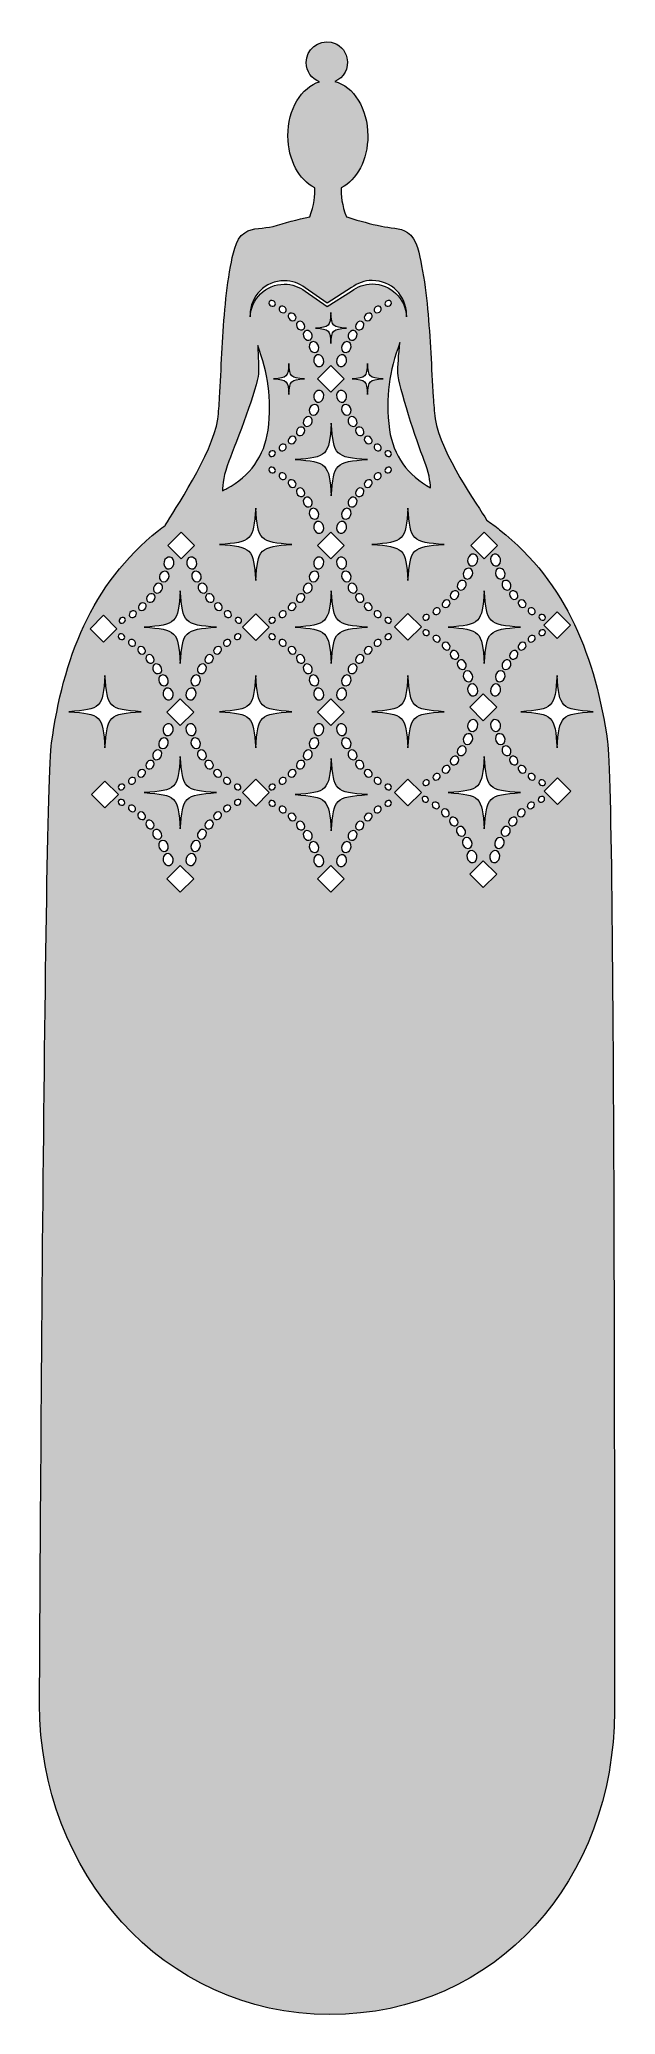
# Model space of a CAD drawing. Extents: x 359 to 483, y -510 to -85.
import ezdxf

# ---------------------------------------------------------------- set-up
doc = ezdxf.new("R2010")
doc.units = 0
doc.header["$MEASUREMENT"] = 0
doc.layers.add('Layer 1', color=7, linetype='Continuous')

msp = doc.modelspace()

# ---------------------------------------------------------------- hatches: boundary and pattern name
at = {"layer": 'Layer 1', "true_color": 0xffffff}
h = msp.add_hatch(color=7, dxfattribs=at)
h.dxf.hatch_style = 2
edge = h.paths.add_edge_path()
edge.add_spline(control_points=[(481.25, -236.05), (478.64, -218.06), (472.66, -202.1), (458.05, -190.49), (457.13, -189.76), (456.19, -189.08), (455.24, -188.42), (455.24, -188.42), (455.24, -188.42), (455.23, -188.41), (453.58, -185.41), (445.35, -174.25), (444.21, -166.63), (443.98, -165.09), (443.89, -163.53), (443.79, -161.98), (443.38, -155.67), (443.16, -149.35), (442.56, -143.05), (442.26, -139.95), (441.9, -136.85), (441.27, -133.8), (440.79, -131.47), (440.41, -128.01), (438.22, -126.58), (436.68, -125.57), (434.38, -125.63), (432.63, -125.26), (430.28, -124.77), (427.97, -124.12), (425.67, -123.41), (425.5, -123.36), (425.33, -123.32), (425.16, -123.27), (424.1, -120.84), (423.97, -118.46), (424.03, -117), (427.35, -115.36), (429.73, -110.98), (429.72, -105.81), (429.71, -99.97), (426.65, -95.14), (422.63, -94.15), (424.51, -93.37), (425.73, -91.33), (425.25, -89.08), (424.9, -87.41), (423.54, -86.06), (421.87, -85.72), (419, -85.12), (416.48, -87.3), (416.48, -90.07), (416.49, -91.97), (417.69, -93.58), (419.37, -94.21), (415.47, -95.34), (412.55, -100.12), (412.56, -105.85), (412.58, -111.02), (414.98, -115.39), (418.31, -117.02), (418.37, -118.46), (418.26, -120.82), (417.23, -123.24), (414.57, -123.76), (411.93, -124.62), (409.35, -125.29), (407.36, -125.81), (405.04, -125.49), (403.26, -126.66), (401.08, -128.1), (400.71, -131.57), (400.24, -133.9), (399.63, -136.95), (399.28, -140.05), (399, -143.15), (398.43, -149.45), (398.24, -155.78), (397.86, -162.09), (397.77, -163.64), (397.69, -165.2), (397.47, -166.74), (396.36, -174.36), (387.9, -186.48), (386.26, -189.48), (386.26, -189.49), (386.26, -189.49), (386.26, -189.49), (385.74, -189.87), (385.23, -190.26), (384.72, -190.67), (370.17, -202.34), (364.27, -218.33), (361.75, -236.34), (360.1, -248.13), (359.17, -442.92), (359.17, -442.92), (359.17, -478.95), (385.52, -509.66), (421.55, -509.66), (421.55, -509.66), (421.55, -509.66), (421.55, -509.66), (457.57, -509.66), (482.71, -480.48), (482.71, -444.46), (482.71, -444.46), (482.95, -247.84), (481.25, -236.05)], knot_values=[0, 0, 0, 0, 1, 1, 1, 2, 2, 2, 3, 3, 3, 4, 4, 4, 5, 5, 5, 6, 6, 6, 7, 7, 7, 8, 8, 8, 9, 9, 9, 10, 10, 10, 11, 11, 11, 12, 12, 12, 13, 13, 13, 14, 14, 14, 15, 15, 15, 16, 16, 16, 17, 17, 17, 18, 18, 18, 19, 19, 19, 20, 20, 20, 21, 21, 21, 22, 22, 22, 23, 23, 23, 24, 24, 24, 25, 25, 25, 26, 26, 26, 27, 27, 27, 28, 28, 28, 29, 29, 29, 30, 30, 30, 31, 31, 31, 32, 32, 32, 33, 33, 33, 34, 34, 34, 35, 35, 35, 36, 36, 36, 36], degree=3, periodic=1)
h.paths.add_polyline_path([(473.27, -211.01), (470.4, -213.88), (467.53, -211.01), (470.4, -208.14)])
edge = h.paths.add_edge_path()
edge.add_spline(control_points=[(466.56, -208.99), (466.71, -208.7), (467.11, -208.62), (467.46, -208.77), (467.8, -208.94), (467.98, -209.32), (467.85, -209.62), (467.72, -209.92), (467.31, -210.03), (466.94, -209.85), (466.56, -209.68), (466.4, -209.28), (466.56, -208.99)], knot_values=[0, 0, 0, 0, 1, 1, 1, 2, 2, 2, 3, 3, 3, 4, 4, 4, 4], degree=3, periodic=1)
edge = h.paths.add_edge_path()
edge.add_spline(control_points=[(466.94, -212.09), (467.31, -211.91), (467.72, -212.01), (467.85, -212.32), (467.98, -212.62), (467.8, -213), (467.46, -213.16), (467.11, -213.32), (466.71, -213.24), (466.56, -212.95), (466.4, -212.66), (466.56, -212.26), (466.94, -212.09)], knot_values=[0, 0, 0, 0, 1, 1, 1, 2, 2, 2, 3, 3, 3, 4, 4, 4, 4], degree=3, periodic=1)
edge = h.paths.add_edge_path()
edge.add_spline(control_points=[(464.28, -207.54), (464.5, -207.24), (464.96, -207.21), (465.32, -207.46), (465.68, -207.69), (465.82, -208.14), (465.62, -208.46), (465.43, -208.78), (464.95, -208.83), (464.56, -208.58), (464.17, -208.31), (464.05, -207.84), (464.28, -207.54)], knot_values=[0, 0, 0, 0, 1, 1, 1, 2, 2, 2, 3, 3, 3, 4, 4, 4, 4], degree=3, periodic=1)
edge = h.paths.add_edge_path()
edge.add_spline(control_points=[(464.56, -213.36), (464.95, -213.11), (465.43, -213.16), (465.62, -213.48), (465.82, -213.8), (465.68, -214.25), (465.32, -214.48), (464.96, -214.72), (464.5, -214.7), (464.28, -214.4), (464.05, -214.1), (464.17, -213.62), (464.56, -213.36)], knot_values=[0, 0, 0, 0, 1, 1, 1, 2, 2, 2, 3, 3, 3, 4, 4, 4, 4], degree=3, periodic=1)
edge = h.paths.add_edge_path()
edge.add_spline(control_points=[(462.22, -205.78), (462.52, -205.49), (463.04, -205.52), (463.39, -205.85), (463.75, -206.17), (463.85, -206.67), (463.58, -207), (463.32, -207.32), (462.77, -207.32), (462.38, -206.97), (462, -206.61), (461.93, -206.08), (462.22, -205.78)], knot_values=[0, 0, 0, 0, 1, 1, 1, 2, 2, 2, 3, 3, 3, 4, 4, 4, 4], degree=3, periodic=1)
edge = h.paths.add_edge_path()
edge.add_spline(control_points=[(389.43, -239.23), (389.91, -246.16), (390.3, -246.54), (397.23, -247.02), (390.3, -247.5), (389.91, -247.89), (389.43, -254.81), (388.96, -247.89), (388.57, -247.5), (381.64, -247.02), (388.57, -246.54), (388.96, -246.16), (389.43, -239.23)], knot_values=[0, 0, 0, 0, 1, 1, 1, 2, 2, 2, 3, 3, 3, 4, 4, 4, 4], degree=3, periodic=1)
edge = h.paths.add_edge_path()
edge.add_spline(control_points=[(381.61, -243.43), (381.22, -243.79), (380.67, -243.78), (380.41, -243.46), (380.14, -243.13), (380.24, -242.63), (380.59, -242.31), (380.94, -241.98), (381.47, -241.95), (381.76, -242.25), (382.06, -242.54), (381.99, -243.07), (381.61, -243.43)], knot_values=[0, 0, 0, 0, 1, 1, 1, 2, 2, 2, 3, 3, 3, 4, 4, 4, 4], degree=3, periodic=1)
edge = h.paths.add_edge_path()
edge.add_spline(control_points=[(392.28, -235.28), (392.79, -235.1), (393.4, -235.42), (393.64, -235.99), (393.9, -236.55), (393.74, -237.21), (393.25, -237.47), (392.77, -237.72), (392.11, -237.43), (391.82, -236.79), (391.54, -236.14), (391.76, -235.46), (392.28, -235.28)], knot_values=[0, 0, 0, 0, 1, 1, 1, 2, 2, 2, 3, 3, 3, 4, 4, 4, 4], degree=3, periodic=1)
edge = h.paths.add_edge_path()
edge.add_spline(control_points=[(390.68, -233.73), (390.5, -232.98), (390.87, -232.3), (391.45, -232.2), (392.04, -232.11), (392.61, -232.56), (392.76, -233.2), (392.94, -233.85), (392.64, -234.52), (392.09, -234.71), (391.51, -234.9), (390.88, -234.47), (390.68, -233.73)], knot_values=[0, 0, 0, 0, 1, 1, 1, 2, 2, 2, 3, 3, 3, 4, 4, 4, 4], degree=3, periodic=1)
edge = h.paths.add_edge_path()
edge.add_spline(control_points=[(393.52, -237.95), (393.97, -237.7), (394.53, -237.93), (394.85, -238.41), (395.16, -238.89), (395.1, -239.52), (394.7, -239.81), (394.28, -240.11), (393.65, -239.93), (393.31, -239.39), (392.95, -238.85), (393.08, -238.19), (393.52, -237.95)], knot_values=[0, 0, 0, 0, 1, 1, 1, 2, 2, 2, 3, 3, 3, 4, 4, 4, 4], degree=3, periodic=1)
edge = h.paths.add_edge_path()
edge.add_spline(control_points=[(394.99, -240.21), (395.36, -239.94), (395.92, -240.06), (396.26, -240.46), (396.59, -240.87), (396.63, -241.43), (396.29, -241.75), (395.96, -242.06), (395.35, -241.99), (394.99, -241.54), (394.6, -241.09), (394.62, -240.49), (394.99, -240.21)], knot_values=[0, 0, 0, 0, 1, 1, 1, 2, 2, 2, 3, 3, 3, 4, 4, 4, 4], degree=3, periodic=1)
edge = h.paths.add_edge_path()
edge.add_spline(control_points=[(394.85, -220.88), (394.53, -221.36), (393.97, -221.58), (393.52, -221.33), (393.08, -221.1), (392.95, -220.43), (393.31, -219.89), (393.65, -219.35), (394.28, -219.17), (394.7, -219.47), (395.1, -219.77), (395.16, -220.39), (394.85, -220.88)], knot_values=[0, 0, 0, 0, 1, 1, 1, 2, 2, 2, 3, 3, 3, 4, 4, 4, 4], degree=3, periodic=1)
edge = h.paths.add_edge_path()
edge.add_spline(control_points=[(393.25, -221.82), (393.74, -222.08), (393.9, -222.73), (393.64, -223.3), (393.4, -223.87), (392.79, -224.19), (392.28, -224.01), (391.76, -223.82), (391.54, -223.14), (391.82, -222.49), (392.11, -221.85), (392.77, -221.56), (393.25, -221.82)], knot_values=[0, 0, 0, 0, 1, 1, 1, 2, 2, 2, 3, 3, 3, 4, 4, 4, 4], degree=3, periodic=1)
edge = h.paths.add_edge_path()
edge.add_spline(control_points=[(392.09, -224.58), (392.64, -224.77), (392.94, -225.44), (392.76, -226.08), (392.61, -226.73), (392.04, -227.18), (391.45, -227.08), (390.87, -226.99), (390.5, -226.3), (390.68, -225.55), (390.88, -224.81), (391.51, -224.38), (392.09, -224.58)], knot_values=[0, 0, 0, 0, 1, 1, 1, 2, 2, 2, 3, 3, 3, 4, 4, 4, 4], degree=3, periodic=1)
h.paths.add_polyline_path([(392.31, -229.73), (389.43, -232.6), (386.56, -229.73), (389.43, -226.86)])
edge = h.paths.add_edge_path()
edge.add_spline(control_points=[(385.28, -237.47), (384.79, -237.21), (384.64, -236.55), (384.89, -235.99), (385.14, -235.42), (385.74, -235.1), (386.25, -235.28), (386.78, -235.46), (386.99, -236.14), (386.71, -236.79), (386.43, -237.43), (385.76, -237.72), (385.28, -237.47)], knot_values=[0, 0, 0, 0, 1, 1, 1, 2, 2, 2, 3, 3, 3, 4, 4, 4, 4], degree=3, periodic=1)
edge = h.paths.add_edge_path()
edge.add_spline(control_points=[(385.23, -239.39), (384.88, -239.93), (384.25, -240.11), (383.84, -239.81), (383.44, -239.52), (383.38, -238.89), (383.68, -238.41), (384, -237.93), (384.57, -237.7), (385.02, -237.95), (385.46, -238.19), (385.58, -238.85), (385.23, -239.39)], knot_values=[0, 0, 0, 0, 1, 1, 1, 2, 2, 2, 3, 3, 3, 4, 4, 4, 4], degree=3, periodic=1)
edge = h.paths.add_edge_path()
edge.add_spline(control_points=[(386.45, -234.71), (385.9, -234.52), (385.6, -233.85), (385.77, -233.2), (385.92, -232.56), (386.5, -232.11), (387.09, -232.2), (387.67, -232.3), (388.03, -232.98), (387.86, -233.73), (387.66, -234.47), (387.02, -234.9), (386.45, -234.71)], knot_values=[0, 0, 0, 0, 1, 1, 1, 2, 2, 2, 3, 3, 3, 4, 4, 4, 4], degree=3, periodic=1)
edge = h.paths.add_edge_path()
edge.add_spline(control_points=[(387.09, -227.08), (386.5, -227.18), (385.92, -226.73), (385.77, -226.08), (385.6, -225.44), (385.9, -224.77), (386.45, -224.58), (387.02, -224.38), (387.66, -224.81), (387.86, -225.55), (388.03, -226.3), (387.67, -226.99), (387.09, -227.08)], knot_values=[0, 0, 0, 0, 1, 1, 1, 2, 2, 2, 3, 3, 3, 4, 4, 4, 4], degree=3, periodic=1)
edge = h.paths.add_edge_path()
edge.add_spline(control_points=[(386.25, -224.01), (385.74, -224.19), (385.14, -223.87), (384.89, -223.3), (384.64, -222.73), (384.79, -222.08), (385.28, -221.82), (385.76, -221.56), (386.43, -221.85), (386.71, -222.49), (386.99, -223.14), (386.78, -223.82), (386.25, -224.01)], knot_values=[0, 0, 0, 0, 1, 1, 1, 2, 2, 2, 3, 3, 3, 4, 4, 4, 4], degree=3, periodic=1)
edge = h.paths.add_edge_path()
edge.add_spline(control_points=[(385.02, -221.33), (384.57, -221.58), (384, -221.36), (383.68, -220.88), (383.38, -220.39), (383.44, -219.77), (383.84, -219.47), (384.25, -219.17), (384.88, -219.35), (385.23, -219.89), (385.58, -220.43), (385.46, -221.1), (385.02, -221.33)], knot_values=[0, 0, 0, 0, 1, 1, 1, 2, 2, 2, 3, 3, 3, 4, 4, 4, 4], degree=3, periodic=1)
edge = h.paths.add_edge_path()
edge.add_spline(control_points=[(383.54, -219.07), (383.17, -219.35), (382.62, -219.22), (382.27, -218.83), (381.94, -218.41), (381.9, -217.86), (382.24, -217.54), (382.57, -217.22), (383.18, -217.29), (383.55, -217.75), (383.93, -218.19), (383.91, -218.79), (383.54, -219.07)], knot_values=[0, 0, 0, 0, 1, 1, 1, 2, 2, 2, 3, 3, 3, 4, 4, 4, 4], degree=3, periodic=1)
edge = h.paths.add_edge_path()
edge.add_spline(control_points=[(382.27, -240.46), (382.62, -240.06), (383.17, -239.94), (383.54, -240.21), (383.91, -240.49), (383.93, -241.09), (383.55, -241.54), (383.18, -241.99), (382.57, -242.06), (382.24, -241.75), (381.9, -241.43), (381.94, -240.87), (382.27, -240.46)], knot_values=[0, 0, 0, 0, 1, 1, 1, 2, 2, 2, 3, 3, 3, 4, 4, 4, 4], degree=3, periodic=1)
edge = h.paths.add_edge_path()
edge.add_spline(control_points=[(396.26, -218.83), (395.92, -219.22), (395.36, -219.35), (394.99, -219.07), (394.62, -218.79), (394.6, -218.19), (394.99, -217.75), (395.35, -217.29), (395.96, -217.22), (396.29, -217.54), (396.63, -217.86), (396.59, -218.41), (396.26, -218.83)], knot_values=[0, 0, 0, 0, 1, 1, 1, 2, 2, 2, 3, 3, 3, 4, 4, 4, 4], degree=3, periodic=1)
edge = h.paths.add_edge_path()
edge.add_spline(control_points=[(389.43, -219.23), (388.96, -212.3), (388.57, -211.92), (381.64, -211.44), (388.57, -210.96), (388.96, -210.57), (389.43, -203.65), (389.91, -210.57), (390.3, -210.96), (397.23, -211.44), (390.3, -211.92), (389.91, -212.3), (389.43, -219.23)], knot_values=[0, 0, 0, 0, 1, 1, 1, 2, 2, 2, 3, 3, 3, 4, 4, 4, 4], degree=3, periodic=1)
edge = h.paths.add_edge_path()
edge.add_spline(control_points=[(396.93, -215.85), (397.32, -215.5), (397.87, -215.5), (398.13, -215.82), (398.39, -216.15), (398.3, -216.65), (397.94, -216.97), (397.59, -217.3), (397.07, -217.33), (396.77, -217.04), (396.47, -216.74), (396.54, -216.21), (396.93, -215.85)], knot_values=[0, 0, 0, 0, 1, 1, 1, 2, 2, 2, 3, 3, 3, 4, 4, 4, 4], degree=3, periodic=1)
edge = h.paths.add_edge_path()
edge.add_spline(control_points=[(405.63, -221.82), (406.11, -228.75), (406.5, -229.13), (413.42, -229.61), (406.5, -230.09), (406.11, -230.48), (405.63, -237.4), (405.15, -230.48), (404.77, -230.09), (397.84, -229.61), (404.77, -229.13), (405.15, -228.75), (405.63, -221.82)], knot_values=[0, 0, 0, 0, 1, 1, 1, 2, 2, 2, 3, 3, 3, 4, 4, 4, 4], degree=3, periodic=1)
edge = h.paths.add_edge_path()
edge.add_spline(control_points=[(399.11, -214.24), (399.5, -213.99), (399.98, -214.04), (400.17, -214.36), (400.36, -214.68), (400.23, -215.13), (399.86, -215.36), (399.51, -215.61), (399.05, -215.58), (398.82, -215.28), (398.6, -214.98), (398.72, -214.51), (399.11, -214.24)], knot_values=[0, 0, 0, 0, 1, 1, 1, 2, 2, 2, 3, 3, 3, 4, 4, 4, 4], degree=3, periodic=1)
edge = h.paths.add_edge_path()
edge.add_spline(control_points=[(398.99, -208.18), (399.22, -207.88), (399.68, -207.85), (400.03, -208.09), (400.39, -208.33), (400.53, -208.77), (400.34, -209.09), (400.15, -209.41), (399.67, -209.47), (399.27, -209.21), (398.88, -208.95), (398.77, -208.47), (398.99, -208.18)], knot_values=[0, 0, 0, 0, 1, 1, 1, 2, 2, 2, 3, 3, 3, 4, 4, 4, 4], degree=3, periodic=1)
edge = h.paths.add_edge_path()
edge.add_spline(control_points=[(401.49, -212.97), (401.86, -212.79), (402.27, -212.89), (402.4, -213.2), (402.52, -213.5), (402.35, -213.88), (402.01, -214.04), (401.66, -214.2), (401.26, -214.12), (401.1, -213.83), (400.95, -213.54), (401.11, -213.14), (401.49, -212.97)], knot_values=[0, 0, 0, 0, 1, 1, 1, 2, 2, 2, 3, 3, 3, 4, 4, 4, 4], degree=3, periodic=1)
edge = h.paths.add_edge_path()
edge.add_spline(control_points=[(401.27, -209.63), (401.43, -209.34), (401.82, -209.26), (402.17, -209.41), (402.52, -209.58), (402.69, -209.95), (402.56, -210.26), (402.43, -210.56), (402.03, -210.67), (401.65, -210.49), (401.28, -210.32), (401.11, -209.92), (401.27, -209.63)], knot_values=[0, 0, 0, 0, 1, 1, 1, 2, 2, 2, 3, 3, 3, 4, 4, 4, 4], degree=3, periodic=1)
edge = h.paths.add_edge_path()
edge.add_spline(control_points=[(409.41, -210.49), (409.04, -210.67), (408.63, -210.56), (408.5, -210.26), (408.38, -209.95), (408.55, -209.58), (408.9, -209.41), (409.24, -209.26), (409.64, -209.34), (409.8, -209.63), (409.95, -209.92), (409.79, -210.32), (409.41, -210.49)], knot_values=[0, 0, 0, 0, 1, 1, 1, 2, 2, 2, 3, 3, 3, 4, 4, 4, 4], degree=3, periodic=1)
edge = h.paths.add_edge_path()
edge.add_spline(control_points=[(409.8, -213.83), (409.64, -214.12), (409.24, -214.2), (408.9, -214.04), (408.55, -213.88), (408.38, -213.5), (408.5, -213.2), (408.63, -212.89), (409.04, -212.79), (409.41, -212.97), (409.79, -213.14), (409.95, -213.54), (409.8, -213.83)], knot_values=[0, 0, 0, 0, 1, 1, 1, 2, 2, 2, 3, 3, 3, 4, 4, 4, 4], degree=3, periodic=1)
h.paths.add_polyline_path([(408.5, -211.44), (405.63, -214.31), (402.76, -211.44), (405.63, -208.57)])
edge = h.paths.add_edge_path()
edge.add_spline(control_points=[(410.73, -214.36), (410.92, -214.04), (411.4, -213.99), (411.79, -214.24), (412.18, -214.51), (412.3, -214.98), (412.08, -215.28), (411.85, -215.58), (411.39, -215.61), (411.04, -215.36), (410.67, -215.13), (410.54, -214.68), (410.73, -214.36)], knot_values=[0, 0, 0, 0, 1, 1, 1, 2, 2, 2, 3, 3, 3, 4, 4, 4, 4], degree=3, periodic=1)
edge = h.paths.add_edge_path()
edge.add_spline(control_points=[(411.04, -208.09), (411.39, -207.85), (411.85, -207.88), (412.08, -208.18), (412.3, -208.47), (412.18, -208.95), (411.79, -209.21), (411.4, -209.47), (410.92, -209.41), (410.73, -209.09), (410.54, -208.77), (410.67, -208.33), (411.04, -208.09)], knot_values=[0, 0, 0, 0, 1, 1, 1, 2, 2, 2, 3, 3, 3, 4, 4, 4, 4], degree=3, periodic=1)
edge = h.paths.add_edge_path()
edge.add_spline(control_points=[(411.79, -173.39), (411.4, -173.64), (410.92, -173.59), (410.73, -173.27), (410.54, -172.95), (410.67, -172.5), (411.04, -172.27), (411.39, -172.02), (411.85, -172.05), (412.08, -172.35), (412.3, -172.65), (412.18, -173.12), (411.79, -173.39)], knot_values=[0, 0, 0, 0, 1, 1, 1, 2, 2, 2, 3, 3, 3, 4, 4, 4, 4], degree=3, periodic=1)
edge = h.paths.add_edge_path()
edge.add_spline(control_points=[(412.08, -179.45), (411.85, -179.75), (411.39, -179.78), (411.04, -179.54), (410.67, -179.3), (410.54, -178.86), (410.73, -178.54), (410.92, -178.22), (411.4, -178.16), (411.79, -178.41), (412.18, -178.68), (412.3, -179.16), (412.08, -179.45)], knot_values=[0, 0, 0, 0, 1, 1, 1, 2, 2, 2, 3, 3, 3, 4, 4, 4, 4], degree=3, periodic=1)
edge = h.paths.add_edge_path()
edge.add_spline(control_points=[(409.44, -158.07), (412.4, -157.87), (412.56, -157.7), (412.77, -154.75), (412.97, -157.7), (413.14, -157.87), (416.09, -158.07), (413.14, -158.28), (412.97, -158.44), (412.77, -161.4), (412.56, -158.44), (412.4, -158.28), (409.44, -158.07)], knot_values=[0, 0, 0, 0, 1, 1, 1, 2, 2, 2, 3, 3, 3, 4, 4, 4, 4], degree=3, periodic=1)
edge = h.paths.add_edge_path()
edge.add_spline(control_points=[(409.41, -174.66), (409.04, -174.84), (408.63, -174.73), (408.5, -174.43), (408.38, -174.13), (408.55, -173.75), (408.9, -173.59), (409.24, -173.43), (409.64, -173.51), (409.8, -173.8), (409.95, -174.09), (409.79, -174.49), (409.41, -174.66)], knot_values=[0, 0, 0, 0, 1, 1, 1, 2, 2, 2, 3, 3, 3, 4, 4, 4, 4], degree=3, periodic=1)
edge = h.paths.add_edge_path()
edge.add_spline(control_points=[(409.8, -178), (409.64, -178.29), (409.24, -178.37), (408.9, -178.22), (408.55, -178.05), (408.38, -177.68), (408.5, -177.37), (408.63, -177.07), (409.04, -176.96), (409.41, -177.14), (409.79, -177.31), (409.95, -177.71), (409.8, -178)], knot_values=[0, 0, 0, 0, 1, 1, 1, 2, 2, 2, 3, 3, 3, 4, 4, 4, 4], degree=3, periodic=1)
edge = h.paths.add_edge_path()
edge.add_spline(control_points=[(408.5, -141.54), (408.63, -141.24), (409.04, -141.14), (409.41, -141.31), (409.79, -141.48), (409.95, -141.89), (409.8, -142.18), (409.64, -142.46), (409.24, -142.54), (408.9, -142.39), (408.55, -142.23), (408.38, -141.85), (408.5, -141.54)], knot_values=[0, 0, 0, 0, 1, 1, 1, 2, 2, 2, 3, 3, 3, 4, 4, 4, 4], degree=3, periodic=1)
edge = h.paths.add_edge_path()
edge.add_spline(control_points=[(410.73, -142.71), (410.92, -142.39), (411.4, -142.33), (411.79, -142.59), (412.18, -142.85), (412.3, -143.33), (412.08, -143.62), (411.85, -143.92), (411.39, -143.95), (411.04, -143.71), (410.67, -143.48), (410.54, -143.03), (410.73, -142.71)], knot_values=[0, 0, 0, 0, 1, 1, 1, 2, 2, 2, 3, 3, 3, 4, 4, 4, 4], degree=3, periodic=1)
edge = h.paths.add_edge_path()
edge.add_spline(control_points=[(412.77, -144.17), (413.03, -143.84), (413.58, -143.84), (413.97, -144.2), (414.36, -144.56), (414.43, -145.09), (414.13, -145.38), (413.83, -145.67), (413.31, -145.65), (412.96, -145.32), (412.61, -145), (412.51, -144.5), (412.77, -144.17)], knot_values=[0, 0, 0, 0, 1, 1, 1, 2, 2, 2, 3, 3, 3, 4, 4, 4, 4], degree=3, periodic=1)
edge = h.paths.add_edge_path()
edge.add_spline(control_points=[(429.66, -154.75), (429.86, -157.7), (430.03, -157.87), (432.99, -158.07), (430.03, -158.28), (429.86, -158.44), (429.66, -161.4), (429.46, -158.44), (429.29, -158.28), (426.33, -158.07), (429.29, -157.87), (429.46, -157.7), (429.66, -154.75)], knot_values=[0, 0, 0, 0, 1, 1, 1, 2, 2, 2, 3, 3, 3, 4, 4, 4, 4], degree=3, periodic=1)
edge = h.paths.add_edge_path()
edge.add_spline(control_points=[(429.29, -144.2), (429.68, -143.84), (430.23, -143.84), (430.49, -144.17), (430.76, -144.5), (430.66, -145), (430.31, -145.32), (429.96, -145.65), (429.43, -145.67), (429.14, -145.38), (428.84, -145.09), (428.91, -144.56), (429.29, -144.2)], knot_values=[0, 0, 0, 0, 1, 1, 1, 2, 2, 2, 3, 3, 3, 4, 4, 4, 4], degree=3, periodic=1)
edge = h.paths.add_edge_path()
edge.add_spline(control_points=[(431.47, -142.59), (431.87, -142.33), (432.34, -142.39), (432.54, -142.71), (432.73, -143.03), (432.59, -143.48), (432.23, -143.71), (431.87, -143.95), (431.42, -143.92), (431.19, -143.62), (430.97, -143.33), (431.08, -142.85), (431.47, -142.59)], knot_values=[0, 0, 0, 0, 1, 1, 1, 2, 2, 2, 3, 3, 3, 4, 4, 4, 4], degree=3, periodic=1)
edge = h.paths.add_edge_path()
edge.add_spline(control_points=[(432.54, -173.27), (432.34, -173.59), (431.87, -173.64), (431.47, -173.39), (431.08, -173.12), (430.97, -172.65), (431.19, -172.35), (431.42, -172.05), (431.87, -172.02), (432.23, -172.27), (432.59, -172.5), (432.73, -172.95), (432.54, -173.27)], knot_values=[0, 0, 0, 0, 1, 1, 1, 2, 2, 2, 3, 3, 3, 4, 4, 4, 4], degree=3, periodic=1)
edge = h.paths.add_edge_path()
edge.add_spline(control_points=[(432.23, -179.54), (431.87, -179.78), (431.42, -179.75), (431.19, -179.45), (430.97, -179.16), (431.08, -178.68), (431.47, -178.41), (431.87, -178.16), (432.34, -178.22), (432.54, -178.54), (432.73, -178.86), (432.59, -179.3), (432.23, -179.54)], knot_values=[0, 0, 0, 0, 1, 1, 1, 2, 2, 2, 3, 3, 3, 4, 4, 4, 4], degree=3, periodic=1)
edge = h.paths.add_edge_path()
edge.add_spline(control_points=[(418.62, -188.18), (418.11, -188.36), (417.5, -188.04), (417.26, -187.47), (417.01, -186.91), (417.16, -186.25), (417.65, -185.99), (418.13, -185.73), (418.79, -186.02), (419.08, -186.67), (419.36, -187.31), (419.14, -187.99), (418.62, -188.18)], knot_values=[0, 0, 0, 0, 1, 1, 1, 2, 2, 2, 3, 3, 3, 4, 4, 4, 4], degree=3, periodic=1)
edge = h.paths.add_edge_path()
edge.add_spline(control_points=[(420.22, -189.73), (420.4, -190.47), (420.03, -191.16), (419.45, -191.25), (418.86, -191.35), (418.29, -190.9), (418.14, -190.25), (417.97, -189.61), (418.26, -188.94), (418.81, -188.75), (419.39, -188.55), (420.02, -188.99), (420.22, -189.73)], knot_values=[0, 0, 0, 0, 1, 1, 1, 2, 2, 2, 3, 3, 3, 4, 4, 4, 4], degree=3, periodic=1)
edge = h.paths.add_edge_path()
edge.add_spline(control_points=[(417.38, -185.51), (416.93, -185.75), (416.37, -185.53), (416.05, -185.05), (415.74, -184.56), (415.8, -183.94), (416.2, -183.65), (416.62, -183.34), (417.25, -183.52), (417.59, -184.07), (417.95, -184.6), (417.82, -185.27), (417.38, -185.51)], knot_values=[0, 0, 0, 0, 1, 1, 1, 2, 2, 2, 3, 3, 3, 4, 4, 4, 4], degree=3, periodic=1)
edge = h.paths.add_edge_path()
edge.add_spline(control_points=[(415.91, -183.24), (415.54, -183.52), (414.98, -183.4), (414.64, -183), (414.31, -182.59), (414.27, -182.03), (414.61, -181.71), (414.94, -181.39), (415.55, -181.46), (415.91, -181.92), (416.3, -182.36), (416.28, -182.97), (415.91, -183.24)], knot_values=[0, 0, 0, 0, 1, 1, 1, 2, 2, 2, 3, 3, 3, 4, 4, 4, 4], degree=3, periodic=1)
edge = h.paths.add_edge_path()
edge.add_spline(control_points=[(414.64, -204.63), (414.98, -204.23), (415.54, -204.11), (415.91, -204.38), (416.28, -204.66), (416.3, -205.27), (415.91, -205.71), (415.55, -206.16), (414.94, -206.24), (414.61, -205.92), (414.27, -205.6), (414.31, -205.04), (414.64, -204.63)], knot_values=[0, 0, 0, 0, 1, 1, 1, 2, 2, 2, 3, 3, 3, 4, 4, 4, 4], degree=3, periodic=1)
edge = h.paths.add_edge_path()
edge.add_spline(control_points=[(416.05, -202.58), (416.37, -202.1), (416.93, -201.88), (417.38, -202.12), (417.82, -202.36), (417.95, -203.03), (417.59, -203.56), (417.25, -204.11), (416.62, -204.29), (416.2, -203.98), (415.8, -203.69), (415.74, -203.07), (416.05, -202.58)], knot_values=[0, 0, 0, 0, 1, 1, 1, 2, 2, 2, 3, 3, 3, 4, 4, 4, 4], degree=3, periodic=1)
edge = h.paths.add_edge_path()
edge.add_spline(control_points=[(417.65, -201.64), (417.16, -201.38), (417.01, -200.72), (417.26, -200.16), (417.5, -199.59), (418.11, -199.27), (418.62, -199.45), (419.14, -199.64), (419.36, -200.32), (419.08, -200.96), (418.79, -201.61), (418.13, -201.9), (417.65, -201.64)], knot_values=[0, 0, 0, 0, 1, 1, 1, 2, 2, 2, 3, 3, 3, 4, 4, 4, 4], degree=3, periodic=1)
edge = h.paths.add_edge_path()
edge.add_spline(control_points=[(418.81, -198.88), (418.26, -198.69), (417.97, -198.02), (418.14, -197.38), (418.29, -196.73), (418.86, -196.28), (419.45, -196.37), (420.03, -196.47), (420.4, -197.16), (420.22, -197.9), (420.02, -198.64), (419.39, -199.08), (418.81, -198.88)], knot_values=[0, 0, 0, 0, 1, 1, 1, 2, 2, 2, 3, 3, 3, 4, 4, 4, 4], degree=3, periodic=1)
h.paths.add_polyline_path([(418.93, -193.9), (421.8, -191.03), (424.67, -193.9), (421.8, -196.77)])
edge = h.paths.add_edge_path()
edge.add_spline(control_points=[(425.62, -185.99), (426.11, -186.25), (426.26, -186.91), (426.01, -187.47), (425.76, -188.04), (425.16, -188.36), (424.65, -188.18), (424.12, -187.99), (423.91, -187.31), (424.19, -186.67), (424.47, -186.02), (425.14, -185.73), (425.62, -185.99)], knot_values=[0, 0, 0, 0, 1, 1, 1, 2, 2, 2, 3, 3, 3, 4, 4, 4, 4], degree=3, periodic=1)
edge = h.paths.add_edge_path()
edge.add_spline(control_points=[(425.67, -184.07), (426.02, -183.52), (426.65, -183.34), (427.06, -183.65), (427.46, -183.94), (427.52, -184.56), (427.22, -185.05), (426.9, -185.53), (426.33, -185.75), (425.88, -185.51), (425.44, -185.27), (425.32, -184.6), (425.67, -184.07)], knot_values=[0, 0, 0, 0, 1, 1, 1, 2, 2, 2, 3, 3, 3, 4, 4, 4, 4], degree=3, periodic=1)
edge = h.paths.add_edge_path()
edge.add_spline(control_points=[(424.45, -188.75), (425, -188.94), (425.3, -189.61), (425.13, -190.25), (424.98, -190.9), (424.4, -191.35), (423.81, -191.25), (423.23, -191.16), (422.87, -190.47), (423.04, -189.73), (423.24, -188.99), (423.88, -188.55), (424.45, -188.75)], knot_values=[0, 0, 0, 0, 1, 1, 1, 2, 2, 2, 3, 3, 3, 4, 4, 4, 4], degree=3, periodic=1)
edge = h.paths.add_edge_path()
edge.add_spline(control_points=[(423.81, -196.37), (424.4, -196.28), (424.98, -196.73), (425.13, -197.38), (425.3, -198.02), (425, -198.69), (424.45, -198.88), (423.88, -199.08), (423.24, -198.64), (423.04, -197.9), (422.87, -197.16), (423.23, -196.47), (423.81, -196.37)], knot_values=[0, 0, 0, 0, 1, 1, 1, 2, 2, 2, 3, 3, 3, 4, 4, 4, 4], degree=3, periodic=1)
edge = h.paths.add_edge_path()
edge.add_spline(control_points=[(424.65, -199.45), (425.16, -199.27), (425.76, -199.59), (426.01, -200.16), (426.26, -200.72), (426.11, -201.38), (425.62, -201.64), (425.14, -201.9), (424.47, -201.61), (424.19, -200.96), (423.91, -200.32), (424.12, -199.64), (424.65, -199.45)], knot_values=[0, 0, 0, 0, 1, 1, 1, 2, 2, 2, 3, 3, 3, 4, 4, 4, 4], degree=3, periodic=1)
edge = h.paths.add_edge_path()
edge.add_spline(control_points=[(425.88, -202.12), (426.33, -201.88), (426.9, -202.1), (427.22, -202.58), (427.52, -203.07), (427.46, -203.69), (427.06, -203.98), (426.65, -204.29), (426.02, -204.11), (425.67, -203.56), (425.32, -203.03), (425.44, -202.36), (425.88, -202.12)], knot_values=[0, 0, 0, 0, 1, 1, 1, 2, 2, 2, 3, 3, 3, 4, 4, 4, 4], degree=3, periodic=1)
edge = h.paths.add_edge_path()
edge.add_spline(control_points=[(427.36, -204.38), (427.73, -204.11), (428.28, -204.23), (428.63, -204.63), (428.96, -205.04), (429, -205.6), (428.66, -205.92), (428.33, -206.24), (427.72, -206.16), (427.35, -205.71), (426.97, -205.27), (426.99, -204.66), (427.36, -204.38)], knot_values=[0, 0, 0, 0, 1, 1, 1, 2, 2, 2, 3, 3, 3, 4, 4, 4, 4], degree=3, periodic=1)
edge = h.paths.add_edge_path()
edge.add_spline(control_points=[(428.63, -183), (428.28, -183.4), (427.73, -183.52), (427.36, -183.24), (426.99, -182.97), (426.97, -182.36), (427.35, -181.92), (427.72, -181.46), (428.33, -181.39), (428.66, -181.71), (429, -182.03), (428.96, -182.59), (428.63, -183)], knot_values=[0, 0, 0, 0, 1, 1, 1, 2, 2, 2, 3, 3, 3, 4, 4, 4, 4], degree=3, periodic=1)
edge = h.paths.add_edge_path()
edge.add_spline(control_points=[(421.87, -183.21), (421.39, -176.29), (421, -175.9), (414.08, -175.42), (421, -174.95), (421.39, -174.56), (421.87, -167.63), (422.35, -174.56), (422.73, -174.95), (429.66, -175.42), (422.73, -175.9), (422.35, -176.29), (421.87, -183.21)], knot_values=[0, 0, 0, 0, 1, 1, 1, 2, 2, 2, 3, 3, 3, 4, 4, 4, 4], degree=3, periodic=1)
edge = h.paths.add_edge_path()
edge.add_spline(control_points=[(413.97, -171.78), (413.58, -172.13), (413.03, -172.13), (412.77, -171.81), (412.51, -171.48), (412.61, -170.98), (412.96, -170.66), (413.31, -170.33), (413.83, -170.3), (414.13, -170.59), (414.43, -170.89), (414.36, -171.42), (413.97, -171.78)], knot_values=[0, 0, 0, 0, 1, 1, 1, 2, 2, 2, 3, 3, 3, 4, 4, 4, 4], degree=3, periodic=1)
edge = h.paths.add_edge_path()
edge.add_spline(control_points=[(427.06, -168.16), (426.65, -168.46), (426.02, -168.28), (425.67, -167.73), (425.32, -167.2), (425.44, -166.53), (425.88, -166.3), (426.33, -166.05), (426.9, -166.27), (427.22, -166.75), (427.52, -167.24), (427.46, -167.86), (427.06, -168.16)], knot_values=[0, 0, 0, 0, 1, 1, 1, 2, 2, 2, 3, 3, 3, 4, 4, 4, 4], degree=3, periodic=1)
edge = h.paths.add_edge_path()
edge.add_spline(control_points=[(428.63, -168.8), (428.96, -169.22), (429, -169.77), (428.66, -170.09), (428.33, -170.41), (427.72, -170.34), (427.35, -169.88), (426.97, -169.44), (426.99, -168.84), (427.36, -168.56), (427.73, -168.28), (428.28, -168.4), (428.63, -168.8)], knot_values=[0, 0, 0, 0, 1, 1, 1, 2, 2, 2, 3, 3, 3, 4, 4, 4, 4], degree=3, periodic=1)
edge = h.paths.add_edge_path()
edge.add_spline(control_points=[(425.62, -165.81), (425.14, -166.07), (424.47, -165.78), (424.19, -165.14), (423.91, -164.49), (424.12, -163.81), (424.65, -163.62), (425.16, -163.44), (425.76, -163.76), (426.01, -164.33), (426.26, -164.9), (426.11, -165.55), (425.62, -165.81)], knot_values=[0, 0, 0, 0, 1, 1, 1, 2, 2, 2, 3, 3, 3, 4, 4, 4, 4], degree=3, periodic=1)
edge = h.paths.add_edge_path()
edge.add_spline(control_points=[(423.04, -162.07), (422.87, -161.33), (423.23, -160.64), (423.81, -160.55), (424.4, -160.45), (424.98, -160.9), (425.13, -161.55), (425.3, -162.19), (425, -162.86), (424.45, -163.05), (423.88, -163.25), (423.24, -162.81), (423.04, -162.07)], knot_values=[0, 0, 0, 0, 1, 1, 1, 2, 2, 2, 3, 3, 3, 4, 4, 4, 4], degree=3, periodic=1)
edge = h.paths.add_edge_path()
edge.add_spline(control_points=[(425.13, -154.43), (424.98, -155.07), (424.4, -155.52), (423.81, -155.43), (423.23, -155.33), (422.87, -154.65), (423.04, -153.9), (423.24, -153.16), (423.88, -152.73), (424.45, -152.92), (425, -153.11), (425.3, -153.78), (425.13, -154.43)], knot_values=[0, 0, 0, 0, 1, 1, 1, 2, 2, 2, 3, 3, 3, 4, 4, 4, 4], degree=3, periodic=1)
h.paths.add_polyline_path([(424.67, -158.07), (421.8, -160.94), (418.93, -158.07), (421.8, -155.2)])
edge = h.paths.add_edge_path()
edge.add_spline(control_points=[(419.45, -155.43), (418.86, -155.52), (418.29, -155.07), (418.14, -154.43), (417.97, -153.78), (418.26, -153.11), (418.81, -152.92), (419.39, -152.73), (420.02, -153.16), (420.22, -153.9), (420.4, -154.65), (420.03, -155.33), (419.45, -155.43)], knot_values=[0, 0, 0, 0, 1, 1, 1, 2, 2, 2, 3, 3, 3, 4, 4, 4, 4], degree=3, periodic=1)
edge = h.paths.add_edge_path()
edge.add_spline(control_points=[(418.14, -161.55), (418.29, -160.9), (418.86, -160.45), (419.45, -160.55), (420.03, -160.64), (420.4, -161.33), (420.22, -162.07), (420.02, -162.81), (419.39, -163.25), (418.81, -163.05), (418.26, -162.86), (417.97, -162.19), (418.14, -161.55)], knot_values=[0, 0, 0, 0, 1, 1, 1, 2, 2, 2, 3, 3, 3, 4, 4, 4, 4], degree=3, periodic=1)
edge = h.paths.add_edge_path()
edge.add_spline(control_points=[(418.62, -163.62), (419.14, -163.81), (419.36, -164.49), (419.08, -165.14), (418.79, -165.78), (418.13, -166.07), (417.65, -165.81), (417.16, -165.55), (417.01, -164.9), (417.26, -164.33), (417.5, -163.76), (418.11, -163.44), (418.62, -163.62)], knot_values=[0, 0, 0, 0, 1, 1, 1, 2, 2, 2, 3, 3, 3, 4, 4, 4, 4], degree=3, periodic=1)
edge = h.paths.add_edge_path()
edge.add_spline(control_points=[(417.38, -166.3), (417.82, -166.53), (417.95, -167.2), (417.59, -167.73), (417.25, -168.28), (416.62, -168.46), (416.2, -168.16), (415.8, -167.86), (415.74, -167.24), (416.05, -166.75), (416.37, -166.27), (416.93, -166.05), (417.38, -166.3)], knot_values=[0, 0, 0, 0, 1, 1, 1, 2, 2, 2, 3, 3, 3, 4, 4, 4, 4], degree=3, periodic=1)
edge = h.paths.add_edge_path()
edge.add_spline(control_points=[(415.91, -168.56), (416.28, -168.84), (416.3, -169.44), (415.91, -169.88), (415.55, -170.34), (414.94, -170.41), (414.61, -170.09), (414.27, -169.77), (414.31, -169.22), (414.64, -168.8), (414.98, -168.4), (415.54, -168.28), (415.91, -168.56)], knot_values=[0, 0, 0, 0, 1, 1, 1, 2, 2, 2, 3, 3, 3, 4, 4, 4, 4], degree=3, periodic=1)
edge = h.paths.add_edge_path()
edge.add_spline(control_points=[(429.14, -181.21), (428.84, -180.91), (428.91, -180.38), (429.29, -180.02), (429.68, -179.67), (430.23, -179.67), (430.49, -179.99), (430.76, -180.32), (430.66, -180.82), (430.31, -181.15), (429.96, -181.47), (429.43, -181.5), (429.14, -181.21)], knot_values=[0, 0, 0, 0, 1, 1, 1, 2, 2, 2, 3, 3, 3, 4, 4, 4, 4], degree=3, periodic=1)
edge = h.paths.add_edge_path()
edge.add_spline(control_points=[(430.49, -207.64), (430.23, -207.96), (429.68, -207.96), (429.29, -207.61), (428.91, -207.25), (428.84, -206.72), (429.14, -206.42), (429.43, -206.13), (429.96, -206.15), (430.31, -206.48), (430.66, -206.81), (430.76, -207.31), (430.49, -207.64)], knot_values=[0, 0, 0, 0, 1, 1, 1, 2, 2, 2, 3, 3, 3, 4, 4, 4, 4], degree=3, periodic=1)
edge = h.paths.add_edge_path()
edge.add_spline(control_points=[(430.49, -171.81), (430.23, -172.13), (429.68, -172.13), (429.29, -171.78), (428.91, -171.42), (428.84, -170.89), (429.14, -170.59), (429.43, -170.3), (429.96, -170.33), (430.31, -170.66), (430.66, -170.98), (430.76, -171.48), (430.49, -171.81)], knot_values=[0, 0, 0, 0, 1, 1, 1, 2, 2, 2, 3, 3, 3, 4, 4, 4, 4], degree=3, periodic=1)
edge = h.paths.add_edge_path()
edge.add_spline(control_points=[(428.63, -147.17), (428.28, -147.57), (427.73, -147.69), (427.36, -147.42), (426.99, -147.14), (426.97, -146.53), (427.35, -146.09), (427.72, -145.64), (428.33, -145.57), (428.66, -145.88), (429, -146.2), (428.96, -146.76), (428.63, -147.17)], knot_values=[0, 0, 0, 0, 1, 1, 1, 2, 2, 2, 3, 3, 3, 4, 4, 4, 4], degree=3, periodic=1)
edge = h.paths.add_edge_path()
edge.add_spline(control_points=[(427.22, -149.22), (426.9, -149.7), (426.33, -149.92), (425.88, -149.68), (425.44, -149.44), (425.32, -148.78), (425.67, -148.24), (426.02, -147.7), (426.65, -147.51), (427.06, -147.82), (427.46, -148.11), (427.52, -148.74), (427.22, -149.22)], knot_values=[0, 0, 0, 0, 1, 1, 1, 2, 2, 2, 3, 3, 3, 4, 4, 4, 4], degree=3, periodic=1)
edge = h.paths.add_edge_path()
edge.add_spline(control_points=[(425.62, -150.16), (426.11, -150.42), (426.26, -151.08), (426.01, -151.64), (425.76, -152.21), (425.16, -152.53), (424.65, -152.35), (424.12, -152.17), (423.91, -151.48), (424.19, -150.84), (424.47, -150.2), (425.14, -149.9), (425.62, -150.16)], knot_values=[0, 0, 0, 0, 1, 1, 1, 2, 2, 2, 3, 3, 3, 4, 4, 4, 4], degree=3, periodic=1)
edge = h.paths.add_edge_path()
edge.add_spline(control_points=[(421.8, -150.5), (421.6, -147.54), (421.43, -147.38), (418.47, -147.17), (421.43, -146.97), (421.6, -146.8), (421.8, -143.84), (422, -146.8), (422.17, -146.97), (425.13, -147.17), (422.17, -147.38), (422, -147.54), (421.8, -150.5)], knot_values=[0, 0, 0, 0, 1, 1, 1, 2, 2, 2, 3, 3, 3, 4, 4, 4, 4], degree=3, periodic=1)
edge = h.paths.add_edge_path()
edge.add_spline(control_points=[(419.08, -150.84), (419.36, -151.48), (419.14, -152.17), (418.62, -152.35), (418.11, -152.53), (417.5, -152.21), (417.26, -151.64), (417.01, -151.08), (417.16, -150.42), (417.65, -150.16), (418.13, -149.9), (418.79, -150.2), (419.08, -150.84)], knot_values=[0, 0, 0, 0, 1, 1, 1, 2, 2, 2, 3, 3, 3, 4, 4, 4, 4], degree=3, periodic=1)
edge = h.paths.add_edge_path()
edge.add_spline(control_points=[(417.38, -149.68), (416.93, -149.92), (416.37, -149.7), (416.05, -149.22), (415.74, -148.74), (415.8, -148.11), (416.2, -147.82), (416.62, -147.51), (417.25, -147.7), (417.59, -148.24), (417.95, -148.78), (417.82, -149.44), (417.38, -149.68)], knot_values=[0, 0, 0, 0, 1, 1, 1, 2, 2, 2, 3, 3, 3, 4, 4, 4, 4], degree=3, periodic=1)
edge = h.paths.add_edge_path()
edge.add_spline(control_points=[(415.91, -147.42), (415.54, -147.69), (414.98, -147.57), (414.64, -147.17), (414.31, -146.76), (414.27, -146.2), (414.61, -145.88), (414.94, -145.57), (415.55, -145.64), (415.91, -146.09), (416.3, -146.53), (416.28, -147.14), (415.91, -147.42)], knot_values=[0, 0, 0, 0, 1, 1, 1, 2, 2, 2, 3, 3, 3, 4, 4, 4, 4], degree=3, periodic=1)
edge = h.paths.add_edge_path()
edge.add_spline(control_points=[(412.77, -179.99), (413.03, -179.67), (413.58, -179.67), (413.97, -180.02), (414.36, -180.38), (414.43, -180.91), (414.13, -181.21), (413.83, -181.5), (413.31, -181.47), (412.96, -181.15), (412.61, -180.82), (412.51, -180.32), (412.77, -179.99)], knot_values=[0, 0, 0, 0, 1, 1, 1, 2, 2, 2, 3, 3, 3, 4, 4, 4, 4], degree=3, periodic=1)
edge = h.paths.add_edge_path()
edge.add_spline(control_points=[(414.13, -206.42), (414.43, -206.72), (414.36, -207.25), (413.97, -207.61), (413.58, -207.96), (413.03, -207.96), (412.77, -207.64), (412.51, -207.31), (412.61, -206.81), (412.96, -206.48), (413.31, -206.15), (413.83, -206.13), (414.13, -206.42)], knot_values=[0, 0, 0, 0, 1, 1, 1, 2, 2, 2, 3, 3, 3, 4, 4, 4, 4], degree=3, periodic=1)
edge = h.paths.add_edge_path()
edge.add_spline(control_points=[(412.77, -215.82), (413.03, -215.5), (413.58, -215.5), (413.97, -215.85), (414.36, -216.21), (414.43, -216.74), (414.13, -217.04), (413.83, -217.33), (413.31, -217.3), (412.96, -216.97), (412.61, -216.65), (412.51, -216.15), (412.77, -215.82)], knot_values=[0, 0, 0, 0, 1, 1, 1, 2, 2, 2, 3, 3, 3, 4, 4, 4, 4], degree=3, periodic=1)
edge = h.paths.add_edge_path()
edge.add_spline(control_points=[(412.96, -242.31), (413.31, -241.98), (413.83, -241.95), (414.13, -242.25), (414.43, -242.54), (414.36, -243.07), (413.97, -243.43), (413.58, -243.79), (413.03, -243.78), (412.77, -243.46), (412.51, -243.13), (412.61, -242.63), (412.96, -242.31)], knot_values=[0, 0, 0, 0, 1, 1, 1, 2, 2, 2, 3, 3, 3, 4, 4, 4, 4], degree=3, periodic=1)
edge = h.paths.add_edge_path()
edge.add_spline(control_points=[(421.87, -239.66), (422.35, -246.59), (422.73, -246.98), (429.66, -247.45), (422.73, -247.93), (422.35, -248.32), (421.87, -255.24), (421.39, -248.32), (421, -247.93), (414.08, -247.45), (421, -246.98), (421.39, -246.59), (421.87, -239.66)], knot_values=[0, 0, 0, 0, 1, 1, 1, 2, 2, 2, 3, 3, 3, 4, 4, 4, 4], degree=3, periodic=1)
edge = h.paths.add_edge_path()
edge.add_spline(control_points=[(424.65, -235.28), (425.16, -235.1), (425.76, -235.42), (426.01, -235.99), (426.26, -236.55), (426.11, -237.21), (425.62, -237.47), (425.14, -237.72), (424.47, -237.43), (424.19, -236.79), (423.91, -236.14), (424.12, -235.46), (424.65, -235.28)], knot_values=[0, 0, 0, 0, 1, 1, 1, 2, 2, 2, 3, 3, 3, 4, 4, 4, 4], degree=3, periodic=1)
edge = h.paths.add_edge_path()
edge.add_spline(control_points=[(423.04, -233.73), (422.87, -232.98), (423.23, -232.3), (423.81, -232.2), (424.4, -232.11), (424.98, -232.56), (425.13, -233.2), (425.3, -233.85), (425, -234.52), (424.45, -234.71), (423.88, -234.9), (423.24, -234.47), (423.04, -233.73)], knot_values=[0, 0, 0, 0, 1, 1, 1, 2, 2, 2, 3, 3, 3, 4, 4, 4, 4], degree=3, periodic=1)
edge = h.paths.add_edge_path()
edge.add_spline(control_points=[(425.88, -237.95), (426.33, -237.7), (426.9, -237.93), (427.22, -238.41), (427.52, -238.89), (427.46, -239.52), (427.06, -239.81), (426.65, -240.11), (426.02, -239.93), (425.67, -239.39), (425.32, -238.85), (425.44, -238.19), (425.88, -237.95)], knot_values=[0, 0, 0, 0, 1, 1, 1, 2, 2, 2, 3, 3, 3, 4, 4, 4, 4], degree=3, periodic=1)
edge = h.paths.add_edge_path()
edge.add_spline(control_points=[(427.36, -240.21), (427.73, -239.94), (428.28, -240.06), (428.63, -240.46), (428.96, -240.87), (429, -241.43), (428.66, -241.75), (428.33, -242.06), (427.72, -241.99), (427.35, -241.54), (426.97, -241.09), (426.99, -240.49), (427.36, -240.21)], knot_values=[0, 0, 0, 0, 1, 1, 1, 2, 2, 2, 3, 3, 3, 4, 4, 4, 4], degree=3, periodic=1)
edge = h.paths.add_edge_path()
edge.add_spline(control_points=[(427.22, -220.88), (426.9, -221.36), (426.33, -221.58), (425.88, -221.33), (425.44, -221.1), (425.32, -220.43), (425.67, -219.89), (426.02, -219.35), (426.65, -219.17), (427.06, -219.47), (427.46, -219.77), (427.52, -220.39), (427.22, -220.88)], knot_values=[0, 0, 0, 0, 1, 1, 1, 2, 2, 2, 3, 3, 3, 4, 4, 4, 4], degree=3, periodic=1)
edge = h.paths.add_edge_path()
edge.add_spline(control_points=[(425.62, -221.82), (426.11, -222.08), (426.26, -222.73), (426.01, -223.3), (425.76, -223.87), (425.16, -224.19), (424.65, -224.01), (424.12, -223.82), (423.91, -223.14), (424.19, -222.49), (424.47, -221.85), (425.14, -221.56), (425.62, -221.82)], knot_values=[0, 0, 0, 0, 1, 1, 1, 2, 2, 2, 3, 3, 3, 4, 4, 4, 4], degree=3, periodic=1)
edge = h.paths.add_edge_path()
edge.add_spline(control_points=[(424.45, -224.58), (425, -224.77), (425.3, -225.44), (425.13, -226.08), (424.98, -226.73), (424.4, -227.18), (423.81, -227.08), (423.23, -226.99), (422.87, -226.3), (423.04, -225.55), (423.24, -224.81), (423.88, -224.38), (424.45, -224.58)], knot_values=[0, 0, 0, 0, 1, 1, 1, 2, 2, 2, 3, 3, 3, 4, 4, 4, 4], degree=3, periodic=1)
h.paths.add_polyline_path([(424.67, -229.73), (421.8, -232.6), (418.93, -229.73), (421.8, -226.86)])
edge = h.paths.add_edge_path()
edge.add_spline(control_points=[(417.65, -237.47), (417.16, -237.21), (417.01, -236.55), (417.26, -235.99), (417.5, -235.42), (418.11, -235.1), (418.62, -235.28), (419.14, -235.46), (419.36, -236.14), (419.08, -236.79), (418.79, -237.43), (418.13, -237.72), (417.65, -237.47)], knot_values=[0, 0, 0, 0, 1, 1, 1, 2, 2, 2, 3, 3, 3, 4, 4, 4, 4], degree=3, periodic=1)
edge = h.paths.add_edge_path()
edge.add_spline(control_points=[(417.59, -239.39), (417.25, -239.93), (416.62, -240.11), (416.2, -239.81), (415.8, -239.52), (415.74, -238.89), (416.05, -238.41), (416.37, -237.93), (416.93, -237.7), (417.38, -237.95), (417.82, -238.19), (417.95, -238.85), (417.59, -239.39)], knot_values=[0, 0, 0, 0, 1, 1, 1, 2, 2, 2, 3, 3, 3, 4, 4, 4, 4], degree=3, periodic=1)
edge = h.paths.add_edge_path()
edge.add_spline(control_points=[(418.81, -234.71), (418.26, -234.52), (417.97, -233.85), (418.14, -233.2), (418.29, -232.56), (418.86, -232.11), (419.45, -232.2), (420.03, -232.3), (420.4, -232.98), (420.22, -233.73), (420.02, -234.47), (419.39, -234.9), (418.81, -234.71)], knot_values=[0, 0, 0, 0, 1, 1, 1, 2, 2, 2, 3, 3, 3, 4, 4, 4, 4], degree=3, periodic=1)
edge = h.paths.add_edge_path()
edge.add_spline(control_points=[(419.45, -227.08), (418.86, -227.18), (418.29, -226.73), (418.14, -226.08), (417.97, -225.44), (418.26, -224.77), (418.81, -224.58), (419.39, -224.38), (420.02, -224.81), (420.22, -225.55), (420.4, -226.3), (420.03, -226.99), (419.45, -227.08)], knot_values=[0, 0, 0, 0, 1, 1, 1, 2, 2, 2, 3, 3, 3, 4, 4, 4, 4], degree=3, periodic=1)
edge = h.paths.add_edge_path()
edge.add_spline(control_points=[(418.62, -224.01), (418.11, -224.19), (417.5, -223.87), (417.26, -223.3), (417.01, -222.73), (417.16, -222.08), (417.65, -221.82), (418.13, -221.56), (418.79, -221.85), (419.08, -222.49), (419.36, -223.14), (419.14, -223.82), (418.62, -224.01)], knot_values=[0, 0, 0, 0, 1, 1, 1, 2, 2, 2, 3, 3, 3, 4, 4, 4, 4], degree=3, periodic=1)
edge = h.paths.add_edge_path()
edge.add_spline(control_points=[(417.38, -221.33), (416.93, -221.58), (416.37, -221.36), (416.05, -220.88), (415.74, -220.39), (415.8, -219.77), (416.2, -219.47), (416.62, -219.17), (417.25, -219.35), (417.59, -219.89), (417.95, -220.43), (417.82, -221.1), (417.38, -221.33)], knot_values=[0, 0, 0, 0, 1, 1, 1, 2, 2, 2, 3, 3, 3, 4, 4, 4, 4], degree=3, periodic=1)
edge = h.paths.add_edge_path()
edge.add_spline(control_points=[(415.91, -219.07), (415.54, -219.35), (414.98, -219.22), (414.64, -218.83), (414.31, -218.41), (414.27, -217.86), (414.61, -217.54), (414.94, -217.22), (415.55, -217.29), (415.91, -217.75), (416.3, -218.19), (416.28, -218.79), (415.91, -219.07)], knot_values=[0, 0, 0, 0, 1, 1, 1, 2, 2, 2, 3, 3, 3, 4, 4, 4, 4], degree=3, periodic=1)
edge = h.paths.add_edge_path()
edge.add_spline(control_points=[(414.64, -240.46), (414.98, -240.06), (415.54, -239.94), (415.91, -240.21), (416.28, -240.49), (416.3, -241.09), (415.91, -241.54), (415.55, -241.99), (414.94, -242.06), (414.61, -241.75), (414.27, -241.43), (414.31, -240.87), (414.64, -240.46)], knot_values=[0, 0, 0, 0, 1, 1, 1, 2, 2, 2, 3, 3, 3, 4, 4, 4, 4], degree=3, periodic=1)
edge = h.paths.add_edge_path()
edge.add_spline(control_points=[(428.63, -218.83), (428.28, -219.22), (427.73, -219.35), (427.36, -219.07), (426.99, -218.79), (426.97, -218.19), (427.35, -217.75), (427.72, -217.29), (428.33, -217.22), (428.66, -217.54), (429, -217.86), (428.96, -218.41), (428.63, -218.83)], knot_values=[0, 0, 0, 0, 1, 1, 1, 2, 2, 2, 3, 3, 3, 4, 4, 4, 4], degree=3, periodic=1)
edge = h.paths.add_edge_path()
edge.add_spline(control_points=[(421.87, -219.23), (421.39, -212.3), (421, -211.92), (414.08, -211.44), (421, -210.96), (421.39, -210.57), (421.87, -203.65), (422.35, -210.57), (422.73, -210.96), (429.66, -211.44), (422.73, -211.92), (422.35, -212.3), (421.87, -219.23)], knot_values=[0, 0, 0, 0, 1, 1, 1, 2, 2, 2, 3, 3, 3, 4, 4, 4, 4], degree=3, periodic=1)
edge = h.paths.add_edge_path()
edge.add_spline(control_points=[(429.29, -215.85), (429.68, -215.5), (430.23, -215.5), (430.49, -215.82), (430.76, -216.15), (430.66, -216.65), (430.31, -216.97), (429.96, -217.3), (429.43, -217.33), (429.14, -217.04), (428.84, -216.74), (428.91, -216.21), (429.29, -215.85)], knot_values=[0, 0, 0, 0, 1, 1, 1, 2, 2, 2, 3, 3, 3, 4, 4, 4, 4], degree=3, periodic=1)
edge = h.paths.add_edge_path()
edge.add_spline(control_points=[(438.36, -221.82), (438.83, -228.75), (439.22, -229.13), (446.15, -229.61), (439.22, -230.09), (438.83, -230.48), (438.36, -237.4), (437.88, -230.48), (437.49, -230.09), (430.56, -229.61), (437.49, -229.13), (437.88, -228.75), (438.36, -221.82)], knot_values=[0, 0, 0, 0, 1, 1, 1, 2, 2, 2, 3, 3, 3, 4, 4, 4, 4], degree=3, periodic=1)
edge = h.paths.add_edge_path()
edge.add_spline(control_points=[(431.47, -214.24), (431.87, -213.99), (432.34, -214.04), (432.54, -214.36), (432.73, -214.68), (432.59, -215.13), (432.23, -215.36), (431.87, -215.61), (431.42, -215.58), (431.19, -215.28), (430.97, -214.98), (431.08, -214.51), (431.47, -214.24)], knot_values=[0, 0, 0, 0, 1, 1, 1, 2, 2, 2, 3, 3, 3, 4, 4, 4, 4], degree=3, periodic=1)
edge = h.paths.add_edge_path()
edge.add_spline(control_points=[(431.19, -208.18), (431.42, -207.88), (431.87, -207.85), (432.23, -208.09), (432.59, -208.33), (432.73, -208.77), (432.54, -209.09), (432.34, -209.41), (431.87, -209.47), (431.47, -209.21), (431.08, -208.95), (430.97, -208.47), (431.19, -208.18)], knot_values=[0, 0, 0, 0, 1, 1, 1, 2, 2, 2, 3, 3, 3, 4, 4, 4, 4], degree=3, periodic=1)
edge = h.paths.add_edge_path()
edge.add_spline(control_points=[(433.85, -212.97), (434.22, -212.79), (434.63, -212.89), (434.76, -213.2), (434.89, -213.5), (434.72, -213.88), (434.37, -214.04), (434.02, -214.2), (433.63, -214.12), (433.47, -213.83), (433.31, -213.54), (433.47, -213.14), (433.85, -212.97)], knot_values=[0, 0, 0, 0, 1, 1, 1, 2, 2, 2, 3, 3, 3, 4, 4, 4, 4], degree=3, periodic=1)
edge = h.paths.add_edge_path()
edge.add_spline(control_points=[(433.47, -209.63), (433.63, -209.34), (434.02, -209.26), (434.37, -209.41), (434.72, -209.58), (434.89, -209.95), (434.76, -210.26), (434.63, -210.56), (434.22, -210.67), (433.85, -210.49), (433.47, -210.32), (433.31, -209.92), (433.47, -209.63)], knot_values=[0, 0, 0, 0, 1, 1, 1, 2, 2, 2, 3, 3, 3, 4, 4, 4, 4], degree=3, periodic=1)
h.paths.add_polyline_path([(435.48, -211.38), (438.36, -208.51), (441.23, -211.38), (438.36, -214.25)])
edge = h.paths.add_edge_path()
edge.add_spline(control_points=[(441.59, -212.32), (441.72, -212.01), (442.13, -211.91), (442.5, -212.09), (442.88, -212.26), (443.04, -212.66), (442.88, -212.95), (442.73, -213.24), (442.33, -213.32), (441.98, -213.16), (441.64, -213), (441.46, -212.62), (441.59, -212.32)], knot_values=[0, 0, 0, 0, 1, 1, 1, 2, 2, 2, 3, 3, 3, 4, 4, 4, 4], degree=3, periodic=1)
edge = h.paths.add_edge_path()
edge.add_spline(control_points=[(441.98, -208.77), (442.33, -208.62), (442.73, -208.7), (442.88, -208.99), (443.04, -209.28), (442.88, -209.68), (442.5, -209.85), (442.13, -210.03), (441.72, -209.92), (441.59, -209.62), (441.46, -209.32), (441.64, -208.94), (441.98, -208.77)], knot_values=[0, 0, 0, 0, 1, 1, 1, 2, 2, 2, 3, 3, 3, 4, 4, 4, 4], degree=3, periodic=1)
edge = h.paths.add_edge_path()
edge.add_spline(control_points=[(443.82, -213.48), (444.01, -213.16), (444.49, -213.11), (444.88, -213.36), (445.27, -213.62), (445.39, -214.1), (445.16, -214.4), (444.94, -214.7), (444.48, -214.72), (444.12, -214.48), (443.76, -214.25), (443.62, -213.8), (443.82, -213.48)], knot_values=[0, 0, 0, 0, 1, 1, 1, 2, 2, 2, 3, 3, 3, 4, 4, 4, 4], degree=3, periodic=1)
edge = h.paths.add_edge_path()
edge.add_spline(control_points=[(444.12, -207.46), (444.48, -207.21), (444.94, -207.24), (445.16, -207.54), (445.39, -207.84), (445.27, -208.31), (444.88, -208.58), (444.49, -208.83), (444.01, -208.78), (443.82, -208.46), (443.62, -208.14), (443.76, -207.69), (444.12, -207.46)], knot_values=[0, 0, 0, 0, 1, 1, 1, 2, 2, 2, 3, 3, 3, 4, 4, 4, 4], degree=3, periodic=1)
edge = h.paths.add_edge_path()
edge.add_spline(control_points=[(445.86, -214.94), (446.12, -214.62), (446.67, -214.61), (447.06, -214.97), (447.44, -215.33), (447.51, -215.86), (447.22, -216.15), (446.92, -216.45), (446.4, -216.42), (446.05, -216.09), (445.69, -215.77), (445.6, -215.27), (445.86, -214.94)], knot_values=[0, 0, 0, 0, 1, 1, 1, 2, 2, 2, 3, 3, 3, 4, 4, 4, 4], degree=3, periodic=1)
edge = h.paths.add_edge_path()
edge.add_spline(control_points=[(446.05, -241.43), (446.4, -241.1), (446.92, -241.07), (447.22, -241.37), (447.51, -241.66), (447.44, -242.19), (447.06, -242.55), (446.67, -242.91), (446.12, -242.9), (445.86, -242.58), (445.6, -242.25), (445.69, -241.75), (446.05, -241.43)], knot_values=[0, 0, 0, 0, 1, 1, 1, 2, 2, 2, 3, 3, 3, 4, 4, 4, 4], degree=3, periodic=1)
edge = h.paths.add_edge_path()
edge.add_spline(control_points=[(454.75, -239.23), (455.23, -246.16), (455.62, -246.54), (462.55, -247.02), (455.62, -247.5), (455.23, -247.89), (454.75, -254.81), (454.28, -247.89), (453.89, -247.5), (446.96, -247.02), (453.89, -246.54), (454.28, -246.16), (454.75, -239.23)], knot_values=[0, 0, 0, 0, 1, 1, 1, 2, 2, 2, 3, 3, 3, 4, 4, 4, 4], degree=3, periodic=1)
edge = h.paths.add_edge_path()
edge.add_spline(control_points=[(457.74, -234.4), (458.25, -234.22), (458.85, -234.53), (459.1, -235.1), (459.35, -235.67), (459.19, -236.32), (458.7, -236.59), (458.22, -236.84), (457.56, -236.55), (457.27, -235.91), (457, -235.26), (457.21, -234.58), (457.74, -234.4)], knot_values=[0, 0, 0, 0, 1, 1, 1, 2, 2, 2, 3, 3, 3, 4, 4, 4, 4], degree=3, periodic=1)
edge = h.paths.add_edge_path()
edge.add_spline(control_points=[(456.13, -232.85), (455.96, -232.1), (456.32, -231.41), (456.9, -231.32), (457.49, -231.22), (458.06, -231.68), (458.22, -232.32), (458.39, -232.96), (458.09, -233.64), (457.54, -233.83), (456.97, -234.02), (456.33, -233.59), (456.13, -232.85)], knot_values=[0, 0, 0, 0, 1, 1, 1, 2, 2, 2, 3, 3, 3, 4, 4, 4, 4], degree=3, periodic=1)
edge = h.paths.add_edge_path()
edge.add_spline(control_points=[(458.97, -237.07), (459.42, -236.82), (459.99, -237.05), (460.31, -237.52), (460.61, -238.01), (460.55, -238.63), (460.15, -238.93), (459.74, -239.23), (459.1, -239.05), (458.76, -238.51), (458.4, -237.97), (458.53, -237.31), (458.97, -237.07)], knot_values=[0, 0, 0, 0, 1, 1, 1, 2, 2, 2, 3, 3, 3, 4, 4, 4, 4], degree=3, periodic=1)
edge = h.paths.add_edge_path()
edge.add_spline(control_points=[(460.45, -239.33), (460.82, -239.06), (461.37, -239.18), (461.72, -239.58), (462.05, -239.99), (462.08, -240.54), (461.75, -240.87), (461.42, -241.18), (460.81, -241.11), (460.44, -240.65), (460.06, -240.21), (460.07, -239.61), (460.45, -239.33)], knot_values=[0, 0, 0, 0, 1, 1, 1, 2, 2, 2, 3, 3, 3, 4, 4, 4, 4], degree=3, periodic=1)
edge = h.paths.add_edge_path()
edge.add_spline(control_points=[(460.31, -220), (459.99, -220.47), (459.42, -220.7), (458.97, -220.45), (458.53, -220.21), (458.4, -219.55), (458.76, -219.01), (459.1, -218.47), (459.74, -218.29), (460.15, -218.59), (460.55, -218.89), (460.61, -219.51), (460.31, -220)], knot_values=[0, 0, 0, 0, 1, 1, 1, 2, 2, 2, 3, 3, 3, 4, 4, 4, 4], degree=3, periodic=1)
edge = h.paths.add_edge_path()
edge.add_spline(control_points=[(458.7, -220.93), (459.19, -221.2), (459.35, -221.85), (459.1, -222.42), (458.85, -222.99), (458.25, -223.3), (457.74, -223.12), (457.21, -222.94), (457, -222.26), (457.27, -221.61), (457.56, -220.97), (458.22, -220.68), (458.7, -220.93)], knot_values=[0, 0, 0, 0, 1, 1, 1, 2, 2, 2, 3, 3, 3, 4, 4, 4, 4], degree=3, periodic=1)
edge = h.paths.add_edge_path()
edge.add_spline(control_points=[(457.54, -223.69), (458.09, -223.88), (458.39, -224.56), (458.22, -225.2), (458.06, -225.84), (457.49, -226.3), (456.9, -226.2), (456.32, -226.11), (455.96, -225.42), (456.13, -224.67), (456.33, -223.93), (456.97, -223.5), (457.54, -223.69)], knot_values=[0, 0, 0, 0, 1, 1, 1, 2, 2, 2, 3, 3, 3, 4, 4, 4, 4], degree=3, periodic=1)
h.paths.add_polyline_path([(457.43, -228.67), (454.55, -231.55), (451.68, -228.67), (454.55, -225.8)])
edge = h.paths.add_edge_path()
edge.add_spline(control_points=[(450.74, -236.59), (450.25, -236.32), (450.09, -235.67), (450.35, -235.1), (450.59, -234.53), (451.2, -234.22), (451.7, -234.4), (452.23, -234.58), (452.44, -235.26), (452.17, -235.91), (451.88, -236.55), (451.22, -236.84), (450.74, -236.59)], knot_values=[0, 0, 0, 0, 1, 1, 1, 2, 2, 2, 3, 3, 3, 4, 4, 4, 4], degree=3, periodic=1)
edge = h.paths.add_edge_path()
edge.add_spline(control_points=[(450.68, -238.51), (450.34, -239.05), (449.7, -239.23), (449.29, -238.93), (448.89, -238.63), (448.83, -238.01), (449.14, -237.52), (449.45, -237.05), (450.02, -236.82), (450.47, -237.07), (450.91, -237.31), (451.04, -237.97), (450.68, -238.51)], knot_values=[0, 0, 0, 0, 1, 1, 1, 2, 2, 2, 3, 3, 3, 4, 4, 4, 4], degree=3, periodic=1)
edge = h.paths.add_edge_path()
edge.add_spline(control_points=[(451.9, -233.83), (451.35, -233.64), (451.05, -232.96), (451.22, -232.32), (451.38, -231.68), (451.95, -231.22), (452.54, -231.32), (453.12, -231.41), (453.49, -232.1), (453.31, -232.85), (453.11, -233.59), (452.47, -234.02), (451.9, -233.83)], knot_values=[0, 0, 0, 0, 1, 1, 1, 2, 2, 2, 3, 3, 3, 4, 4, 4, 4], degree=3, periodic=1)
edge = h.paths.add_edge_path()
edge.add_spline(control_points=[(452.54, -226.2), (451.95, -226.3), (451.38, -225.84), (451.22, -225.2), (451.05, -224.56), (451.35, -223.88), (451.9, -223.69), (452.47, -223.5), (453.11, -223.93), (453.31, -224.67), (453.49, -225.42), (453.12, -226.11), (452.54, -226.2)], knot_values=[0, 0, 0, 0, 1, 1, 1, 2, 2, 2, 3, 3, 3, 4, 4, 4, 4], degree=3, periodic=1)
edge = h.paths.add_edge_path()
edge.add_spline(control_points=[(451.7, -223.12), (451.2, -223.3), (450.59, -222.99), (450.35, -222.42), (450.09, -221.85), (450.25, -221.2), (450.74, -220.93), (451.22, -220.68), (451.88, -220.97), (452.17, -221.61), (452.44, -222.26), (452.23, -222.94), (451.7, -223.12)], knot_values=[0, 0, 0, 0, 1, 1, 1, 2, 2, 2, 3, 3, 3, 4, 4, 4, 4], degree=3, periodic=1)
edge = h.paths.add_edge_path()
edge.add_spline(control_points=[(450.47, -220.45), (450.02, -220.7), (449.45, -220.47), (449.14, -220), (448.83, -219.51), (448.89, -218.89), (449.29, -218.59), (449.7, -218.29), (450.34, -218.47), (450.68, -219.01), (451.04, -219.55), (450.91, -220.21), (450.47, -220.45)], knot_values=[0, 0, 0, 0, 1, 1, 1, 2, 2, 2, 3, 3, 3, 4, 4, 4, 4], degree=3, periodic=1)
edge = h.paths.add_edge_path()
edge.add_spline(control_points=[(448.99, -218.19), (448.63, -218.46), (448.07, -218.34), (447.72, -217.94), (447.39, -217.53), (447.36, -216.98), (447.69, -216.65), (448.02, -216.34), (448.64, -216.41), (449, -216.87), (449.39, -217.31), (449.37, -217.91), (448.99, -218.19)], knot_values=[0, 0, 0, 0, 1, 1, 1, 2, 2, 2, 3, 3, 3, 4, 4, 4, 4], degree=3, periodic=1)
edge = h.paths.add_edge_path()
edge.add_spline(control_points=[(447.72, -239.58), (448.07, -239.18), (448.63, -239.06), (448.99, -239.33), (449.37, -239.61), (449.39, -240.21), (449, -240.65), (448.64, -241.11), (448.02, -241.18), (447.69, -240.87), (447.36, -240.54), (447.39, -239.99), (447.72, -239.58)], knot_values=[0, 0, 0, 0, 1, 1, 1, 2, 2, 2, 3, 3, 3, 4, 4, 4, 4], degree=3, periodic=1)
edge = h.paths.add_edge_path()
edge.add_spline(control_points=[(461.72, -217.94), (461.37, -218.34), (460.82, -218.46), (460.45, -218.19), (460.07, -217.91), (460.06, -217.31), (460.44, -216.87), (460.81, -216.41), (461.42, -216.34), (461.75, -216.65), (462.08, -216.98), (462.05, -217.53), (461.72, -217.94)], knot_values=[0, 0, 0, 0, 1, 1, 1, 2, 2, 2, 3, 3, 3, 4, 4, 4, 4], degree=3, periodic=1)
edge = h.paths.add_edge_path()
edge.add_spline(control_points=[(454.75, -219.23), (454.28, -212.3), (453.89, -211.92), (446.96, -211.44), (453.89, -210.96), (454.28, -210.57), (454.75, -203.65), (455.23, -210.57), (455.62, -210.96), (462.55, -211.44), (455.62, -211.92), (455.23, -212.3), (454.75, -219.23)], knot_values=[0, 0, 0, 0, 1, 1, 1, 2, 2, 2, 3, 3, 3, 4, 4, 4, 4], degree=3, periodic=1)
edge = h.paths.add_edge_path()
edge.add_spline(control_points=[(462.38, -214.97), (462.77, -214.61), (463.32, -214.62), (463.58, -214.94), (463.85, -215.27), (463.75, -215.77), (463.39, -216.09), (463.04, -216.42), (462.52, -216.45), (462.22, -216.15), (461.93, -215.86), (462, -215.33), (462.38, -214.97)], knot_values=[0, 0, 0, 0, 1, 1, 1, 2, 2, 2, 3, 3, 3, 4, 4, 4, 4], degree=3, periodic=1)
edge = h.paths.add_edge_path()
edge.add_spline(control_points=[(461.72, -203.99), (462.05, -204.4), (462.08, -204.96), (461.75, -205.28), (461.42, -205.6), (460.81, -205.53), (460.44, -205.07), (460.06, -204.63), (460.07, -204.03), (460.45, -203.75), (460.82, -203.47), (461.37, -203.59), (461.72, -203.99)], knot_values=[0, 0, 0, 0, 1, 1, 1, 2, 2, 2, 3, 3, 3, 4, 4, 4, 4], degree=3, periodic=1)
edge = h.paths.add_edge_path()
edge.add_spline(control_points=[(460.31, -201.94), (460.61, -202.43), (460.55, -203.05), (460.15, -203.35), (459.74, -203.65), (459.1, -203.47), (458.76, -202.92), (458.4, -202.39), (458.53, -201.72), (458.97, -201.49), (459.42, -201.24), (459.99, -201.46), (460.31, -201.94)], knot_values=[0, 0, 0, 0, 1, 1, 1, 2, 2, 2, 3, 3, 3, 4, 4, 4, 4], degree=3, periodic=1)
edge = h.paths.add_edge_path()
edge.add_spline(control_points=[(459.1, -199.52), (459.35, -200.09), (459.19, -200.74), (458.7, -201), (458.22, -201.26), (457.56, -200.97), (457.27, -200.33), (457, -199.68), (457.21, -199), (457.74, -198.81), (458.25, -198.63), (458.85, -198.95), (459.1, -199.52)], knot_values=[0, 0, 0, 0, 1, 1, 1, 2, 2, 2, 3, 3, 3, 4, 4, 4, 4], degree=3, periodic=1)
edge = h.paths.add_edge_path()
edge.add_spline(control_points=[(458.22, -196.74), (458.39, -197.38), (458.09, -198.05), (457.54, -198.24), (456.97, -198.44), (456.33, -198), (456.13, -197.26), (455.96, -196.52), (456.32, -195.83), (456.9, -195.74), (457.49, -195.64), (458.06, -196.09), (458.22, -196.74)], knot_values=[0, 0, 0, 0, 1, 1, 1, 2, 2, 2, 3, 3, 3, 4, 4, 4, 4], degree=3, periodic=1)
h.paths.add_polyline_path([(454.75, -191.03), (457.63, -193.9), (454.75, -196.77), (451.88, -193.9)])
edge = h.paths.add_edge_path()
edge.add_spline(control_points=[(451.22, -196.74), (451.38, -196.09), (451.95, -195.64), (452.54, -195.74), (453.12, -195.83), (453.49, -196.52), (453.31, -197.26), (453.11, -198), (452.47, -198.44), (451.9, -198.24), (451.35, -198.05), (451.05, -197.38), (451.22, -196.74)], knot_values=[0, 0, 0, 0, 1, 1, 1, 2, 2, 2, 3, 3, 3, 4, 4, 4, 4], degree=3, periodic=1)
edge = h.paths.add_edge_path()
edge.add_spline(control_points=[(450.35, -199.52), (450.59, -198.95), (451.2, -198.63), (451.7, -198.81), (452.23, -199), (452.44, -199.68), (452.17, -200.33), (451.88, -200.97), (451.22, -201.26), (450.74, -201), (450.25, -200.74), (450.09, -200.09), (450.35, -199.52)], knot_values=[0, 0, 0, 0, 1, 1, 1, 2, 2, 2, 3, 3, 3, 4, 4, 4, 4], degree=3, periodic=1)
edge = h.paths.add_edge_path()
edge.add_spline(control_points=[(449.14, -201.94), (449.45, -201.46), (450.02, -201.24), (450.47, -201.49), (450.91, -201.72), (451.04, -202.39), (450.68, -202.92), (450.34, -203.47), (449.7, -203.65), (449.29, -203.35), (448.89, -203.05), (448.83, -202.43), (449.14, -201.94)], knot_values=[0, 0, 0, 0, 1, 1, 1, 2, 2, 2, 3, 3, 3, 4, 4, 4, 4], degree=3, periodic=1)
edge = h.paths.add_edge_path()
edge.add_spline(control_points=[(447.72, -203.99), (448.07, -203.59), (448.63, -203.47), (448.99, -203.75), (449.37, -204.03), (449.39, -204.63), (449, -205.07), (448.64, -205.53), (448.02, -205.6), (447.69, -205.28), (447.36, -204.96), (447.39, -204.4), (447.72, -203.99)], knot_values=[0, 0, 0, 0, 1, 1, 1, 2, 2, 2, 3, 3, 3, 4, 4, 4, 4], degree=3, periodic=1)
edge = h.paths.add_edge_path()
edge.add_spline(control_points=[(447.22, -205.78), (447.51, -206.08), (447.44, -206.61), (447.06, -206.97), (446.67, -207.32), (446.12, -207.32), (445.86, -207), (445.6, -206.67), (445.69, -206.17), (446.05, -205.85), (446.4, -205.52), (446.92, -205.49), (447.22, -205.78)], knot_values=[0, 0, 0, 0, 1, 1, 1, 2, 2, 2, 3, 3, 3, 4, 4, 4, 4], degree=3, periodic=1)
edge = h.paths.add_edge_path()
edge.add_spline(control_points=[(446.15, -193.66), (439.22, -194.14), (438.83, -194.53), (438.36, -201.45), (437.88, -194.53), (437.49, -194.14), (430.56, -193.66), (437.49, -193.18), (437.88, -192.8), (438.36, -185.87), (438.83, -192.8), (439.22, -193.18), (446.15, -193.66)], knot_values=[0, 0, 0, 0, 1, 1, 1, 2, 2, 2, 3, 3, 3, 4, 4, 4, 4], degree=3, periodic=1)
edge = h.paths.add_edge_path()
edge.add_spline(control_points=[(433.47, -173.8), (433.63, -173.51), (434.02, -173.43), (434.37, -173.59), (434.72, -173.75), (434.89, -174.13), (434.76, -174.43), (434.63, -174.73), (434.22, -174.84), (433.85, -174.66), (433.47, -174.49), (433.31, -174.09), (433.47, -173.8)], knot_values=[0, 0, 0, 0, 1, 1, 1, 2, 2, 2, 3, 3, 3, 4, 4, 4, 4], degree=3, periodic=1)
edge = h.paths.add_edge_path()
edge.add_spline(control_points=[(433.85, -141.31), (434.22, -141.14), (434.63, -141.24), (434.76, -141.54), (434.89, -141.85), (434.72, -142.23), (434.37, -142.39), (434.02, -142.54), (433.63, -142.46), (433.47, -142.18), (433.31, -141.89), (433.47, -141.48), (433.85, -141.31)], knot_values=[0, 0, 0, 0, 1, 1, 1, 2, 2, 2, 3, 3, 3, 4, 4, 4, 4], degree=3, periodic=1)
edge = h.paths.add_edge_path()
edge.add_spline(control_points=[(433.85, -177.14), (434.22, -176.96), (434.63, -177.07), (434.76, -177.37), (434.89, -177.68), (434.72, -178.05), (434.37, -178.22), (434.02, -178.37), (433.63, -178.29), (433.47, -178), (433.31, -177.71), (433.47, -177.31), (433.85, -177.14)], knot_values=[0, 0, 0, 0, 1, 1, 1, 2, 2, 2, 3, 3, 3, 4, 4, 4, 4], degree=3, periodic=1)
edge = h.paths.add_edge_path()
edge.add_spline(control_points=[(441.85, -175.63), (442.84, -178.04), (443.14, -180.18), (443.23, -181.5), (438.34, -178.92), (435.15, -174.54), (434.39, -169), (433.4, -161.76), (434.37, -156.56), (436.62, -150.22), (436.36, -152.83), (436.13, -155.56), (436.19, -156.81), (436.32, -159.6), (440.22, -171.64), (441.85, -175.63)], knot_values=[0, 0, 0, 0, 1, 1, 1, 2, 2, 2, 3, 3, 3, 4, 4, 4, 5, 5, 5, 5], degree=3, periodic=1)
edge = h.paths.add_edge_path()
edge.add_spline(control_points=[(411.77, -136.97), (413.44, -136.97), (414.99, -137.53), (416.23, -138.47), (416.23, -138.47), (421.01, -141.77), (421.01, -141.77), (421.01, -141.77), (426.2, -138.45), (426.2, -138.45), (426.2, -138.45), (426.21, -138.45), (426.21, -138.45), (427.44, -137.5), (428.99, -136.93), (430.67, -136.93), (434.74, -136.92), (438.04, -140.21), (438.05, -144.28), (438.05, -144.43), (438.05, -144.58), (438.04, -144.73), (437.87, -140.8), (434.63, -137.67), (430.67, -137.68), (428.99, -137.68), (427.44, -138.25), (426.21, -139.2), (426.21, -139.2), (426.2, -139.2), (426.2, -139.2), (426.2, -139.2), (421.01, -142.52), (421.01, -142.52), (421.01, -142.52), (416.23, -139.22), (416.23, -139.22), (414.99, -138.28), (413.44, -137.72), (411.77, -137.72), (407.82, -137.73), (404.61, -140.85), (404.43, -144.75), (404.42, -144.62), (404.41, -144.49), (404.41, -144.36), (404.4, -140.29), (407.7, -136.98), (411.77, -136.97)], knot_values=[0, 0, 0, 0, 1, 1, 1, 2, 2, 2, 3, 3, 3, 4, 4, 4, 5, 5, 5, 6, 6, 6, 7, 7, 7, 8, 8, 8, 9, 9, 9, 10, 10, 10, 11, 11, 11, 12, 12, 12, 13, 13, 13, 14, 14, 14, 15, 15, 15, 16, 16, 16, 16], degree=3, periodic=1)
edge = h.paths.add_edge_path()
edge.add_spline(control_points=[(399.86, -175.73), (401.47, -171.73), (406.1, -159.74), (406.22, -156.96), (406.27, -155.79), (406.19, -153.33), (406.08, -150.87), (408.19, -156.89), (409.19, -162.15), (408.28, -169.07), (407.55, -174.62), (404.36, -179.03), (399.46, -181.63), (399.14, -181.8), (398.81, -181.97), (398.49, -182.14), (398.52, -180.93), (398.74, -178.51), (399.86, -175.73)], knot_values=[0, 0, 0, 0, 1, 1, 1, 2, 2, 2, 3, 3, 3, 4, 4, 4, 5, 5, 5, 6, 6, 6, 6], degree=3, periodic=1)
edge = h.paths.add_edge_path()
edge.add_spline(control_points=[(405.63, -185.87), (406.11, -192.8), (406.5, -193.18), (413.42, -193.66), (406.5, -194.14), (406.11, -194.53), (405.63, -201.45), (405.15, -194.53), (404.77, -194.14), (397.84, -193.66), (404.77, -193.18), (405.15, -192.8), (405.63, -185.87)], knot_values=[0, 0, 0, 0, 1, 1, 1, 2, 2, 2, 3, 3, 3, 4, 4, 4, 4], degree=3, periodic=1)
edge = h.paths.add_edge_path()
edge.add_spline(control_points=[(396.94, -206.42), (397.23, -206.13), (397.76, -206.15), (398.11, -206.48), (398.46, -206.81), (398.56, -207.31), (398.29, -207.64), (398.04, -207.96), (397.48, -207.96), (397.09, -207.61), (396.71, -207.25), (396.64, -206.72), (396.94, -206.42)], knot_values=[0, 0, 0, 0, 1, 1, 1, 2, 2, 2, 3, 3, 3, 4, 4, 4, 4], degree=3, periodic=1)
edge = h.paths.add_edge_path()
edge.add_spline(control_points=[(396.43, -204.63), (396.76, -205.04), (396.8, -205.6), (396.46, -205.92), (396.13, -206.24), (395.52, -206.16), (395.15, -205.71), (394.77, -205.27), (394.79, -204.66), (395.16, -204.38), (395.53, -204.11), (396.08, -204.23), (396.43, -204.63)], knot_values=[0, 0, 0, 0, 1, 1, 1, 2, 2, 2, 3, 3, 3, 4, 4, 4, 4], degree=3, periodic=1)
edge = h.paths.add_edge_path()
edge.add_spline(control_points=[(395.02, -202.58), (395.33, -203.07), (395.27, -203.69), (394.86, -203.98), (394.45, -204.29), (393.82, -204.11), (393.47, -203.56), (393.12, -203.03), (393.25, -202.36), (393.68, -202.12), (394.13, -201.88), (394.7, -202.1), (395.02, -202.58)], knot_values=[0, 0, 0, 0, 1, 1, 1, 2, 2, 2, 3, 3, 3, 4, 4, 4, 4], degree=3, periodic=1)
edge = h.paths.add_edge_path()
edge.add_spline(control_points=[(393.81, -200.16), (394.06, -200.72), (393.91, -201.38), (393.42, -201.64), (392.94, -201.9), (392.28, -201.61), (391.99, -200.96), (391.71, -200.32), (391.92, -199.64), (392.45, -199.45), (392.96, -199.27), (393.56, -199.59), (393.81, -200.16)], knot_values=[0, 0, 0, 0, 1, 1, 1, 2, 2, 2, 3, 3, 3, 4, 4, 4, 4], degree=3, periodic=1)
edge = h.paths.add_edge_path()
edge.add_spline(control_points=[(392.25, -198.88), (391.68, -199.08), (391.04, -198.64), (390.85, -197.9), (390.67, -197.16), (391.03, -196.47), (391.61, -196.37), (392.2, -196.28), (392.78, -196.73), (392.93, -197.38), (393.1, -198.02), (392.8, -198.69), (392.25, -198.88)], knot_values=[0, 0, 0, 0, 1, 1, 1, 2, 2, 2, 3, 3, 3, 4, 4, 4, 4], degree=3, periodic=1)
h.paths.add_polyline_path([(389.6, -191.03), (392.47, -193.9), (389.6, -196.77), (386.73, -193.9)])
edge = h.paths.add_edge_path()
edge.add_spline(control_points=[(385.94, -197.38), (386.09, -196.73), (386.66, -196.28), (387.25, -196.37), (387.84, -196.47), (388.2, -197.16), (388.02, -197.9), (387.83, -198.64), (387.19, -199.08), (386.62, -198.88), (386.07, -198.69), (385.77, -198.02), (385.94, -197.38)], knot_values=[0, 0, 0, 0, 1, 1, 1, 2, 2, 2, 3, 3, 3, 4, 4, 4, 4], degree=3, periodic=1)
edge = h.paths.add_edge_path()
edge.add_spline(control_points=[(385.06, -200.16), (385.3, -199.59), (385.91, -199.27), (386.42, -199.45), (386.95, -199.64), (387.16, -200.32), (386.88, -200.96), (386.59, -201.61), (385.93, -201.9), (385.45, -201.64), (384.96, -201.38), (384.81, -200.72), (385.06, -200.16)], knot_values=[0, 0, 0, 0, 1, 1, 1, 2, 2, 2, 3, 3, 3, 4, 4, 4, 4], degree=3, periodic=1)
edge = h.paths.add_edge_path()
edge.add_spline(control_points=[(383.85, -202.58), (384.17, -202.1), (384.73, -201.88), (385.19, -202.12), (385.62, -202.36), (385.75, -203.03), (385.39, -203.56), (385.05, -204.11), (384.42, -204.29), (384, -203.98), (383.6, -203.69), (383.54, -203.07), (383.85, -202.58)], knot_values=[0, 0, 0, 0, 1, 1, 1, 2, 2, 2, 3, 3, 3, 4, 4, 4, 4], degree=3, periodic=1)
edge = h.paths.add_edge_path()
edge.add_spline(control_points=[(382.44, -204.63), (382.79, -204.23), (383.34, -204.11), (383.71, -204.38), (384.08, -204.66), (384.1, -205.27), (383.72, -205.71), (383.35, -206.16), (382.74, -206.24), (382.41, -205.92), (382.07, -205.6), (382.11, -205.04), (382.44, -204.63)], knot_values=[0, 0, 0, 0, 1, 1, 1, 2, 2, 2, 3, 3, 3, 4, 4, 4, 4], degree=3, periodic=1)
edge = h.paths.add_edge_path()
edge.add_spline(control_points=[(380.76, -206.48), (381.11, -206.15), (381.63, -206.13), (381.93, -206.42), (382.23, -206.72), (382.16, -207.25), (381.77, -207.61), (381.38, -207.96), (380.83, -207.96), (380.57, -207.64), (380.31, -207.31), (380.41, -206.81), (380.76, -206.48)], knot_values=[0, 0, 0, 0, 1, 1, 1, 2, 2, 2, 3, 3, 3, 4, 4, 4, 4], degree=3, periodic=1)
edge = h.paths.add_edge_path()
edge.add_spline(control_points=[(380.41, -215.82), (380.67, -215.5), (381.22, -215.5), (381.61, -215.85), (381.99, -216.21), (382.06, -216.74), (381.76, -217.04), (381.47, -217.33), (380.94, -217.3), (380.59, -216.97), (380.24, -216.65), (380.14, -216.15), (380.41, -215.82)], knot_values=[0, 0, 0, 0, 1, 1, 1, 2, 2, 2, 3, 3, 3, 4, 4, 4, 4], degree=3, periodic=1)
edge = h.paths.add_edge_path()
edge.add_spline(control_points=[(378.84, -208.09), (379.19, -207.85), (379.65, -207.88), (379.88, -208.18), (380.1, -208.47), (379.98, -208.95), (379.6, -209.21), (379.2, -209.47), (378.72, -209.41), (378.53, -209.09), (378.34, -208.77), (378.48, -208.33), (378.84, -208.09)], knot_values=[0, 0, 0, 0, 1, 1, 1, 2, 2, 2, 3, 3, 3, 4, 4, 4, 4], degree=3, periodic=1)
edge = h.paths.add_edge_path()
edge.add_spline(control_points=[(378.36, -214.36), (378.56, -214.04), (379.03, -213.99), (379.43, -214.24), (379.82, -214.51), (379.94, -214.98), (379.71, -215.28), (379.48, -215.58), (379.03, -215.61), (378.67, -215.36), (378.31, -215.13), (378.17, -214.68), (378.36, -214.36)], knot_values=[0, 0, 0, 0, 1, 1, 1, 2, 2, 2, 3, 3, 3, 4, 4, 4, 4], degree=3, periodic=1)
edge = h.paths.add_edge_path()
edge.add_spline(control_points=[(376.7, -209.41), (377.05, -209.26), (377.44, -209.34), (377.6, -209.63), (377.76, -209.92), (377.59, -210.32), (377.22, -210.49), (376.84, -210.67), (376.43, -210.56), (376.31, -210.26), (376.18, -209.95), (376.35, -209.58), (376.7, -209.41)], knot_values=[0, 0, 0, 0, 1, 1, 1, 2, 2, 2, 3, 3, 3, 4, 4, 4, 4], degree=3, periodic=1)
edge = h.paths.add_edge_path()
edge.add_spline(control_points=[(376.14, -213.2), (376.27, -212.89), (376.68, -212.79), (377.05, -212.97), (377.43, -213.14), (377.59, -213.54), (377.43, -213.83), (377.27, -214.12), (376.88, -214.2), (376.53, -214.04), (376.19, -213.88), (376.01, -213.5), (376.14, -213.2)], knot_values=[0, 0, 0, 0, 1, 1, 1, 2, 2, 2, 3, 3, 3, 4, 4, 4, 4], degree=3, periodic=1)
h.paths.add_polyline_path([(372.9, -208.9), (375.77, -211.77), (372.9, -214.64), (370.03, -211.77)])
edge = h.paths.add_edge_path()
edge.add_spline(control_points=[(373.24, -221.82), (373.71, -228.75), (374.1, -229.13), (381.03, -229.61), (374.1, -230.09), (373.71, -230.48), (373.24, -237.4), (372.76, -230.48), (372.37, -230.09), (365.44, -229.61), (372.37, -229.13), (372.76, -228.75), (373.24, -221.82)], knot_values=[0, 0, 0, 0, 1, 1, 1, 2, 2, 2, 3, 3, 3, 4, 4, 4, 4], degree=3, periodic=1)
h.paths.add_polyline_path([(370.36, -247.43), (373.24, -244.56), (376.11, -247.43), (373.24, -250.3)])
edge = h.paths.add_edge_path()
edge.add_spline(control_points=[(377.43, -249.41), (377.27, -249.7), (376.88, -249.78), (376.53, -249.63), (376.19, -249.46), (376.01, -249.09), (376.14, -248.78), (376.27, -248.48), (376.68, -248.37), (377.05, -248.55), (377.43, -248.72), (377.59, -249.12), (377.43, -249.41)], knot_values=[0, 0, 0, 0, 1, 1, 1, 2, 2, 2, 3, 3, 3, 4, 4, 4, 4], degree=3, periodic=1)
edge = h.paths.add_edge_path()
edge.add_spline(control_points=[(377.05, -246.32), (376.68, -246.49), (376.27, -246.39), (376.14, -246.08), (376.01, -245.78), (376.19, -245.4), (376.53, -245.24), (376.88, -245.08), (377.27, -245.16), (377.43, -245.45), (377.59, -245.74), (377.43, -246.15), (377.05, -246.32)], knot_values=[0, 0, 0, 0, 1, 1, 1, 2, 2, 2, 3, 3, 3, 4, 4, 4, 4], degree=3, periodic=1)
edge = h.paths.add_edge_path()
edge.add_spline(control_points=[(379.71, -250.86), (379.48, -251.16), (379.03, -251.19), (378.67, -250.95), (378.31, -250.71), (378.17, -250.27), (378.36, -249.95), (378.56, -249.63), (379.03, -249.57), (379.43, -249.83), (379.82, -250.09), (379.94, -250.57), (379.71, -250.86)], knot_values=[0, 0, 0, 0, 1, 1, 1, 2, 2, 2, 3, 3, 3, 4, 4, 4, 4], degree=3, periodic=1)
edge = h.paths.add_edge_path()
edge.add_spline(control_points=[(379.43, -245.04), (379.03, -245.3), (378.56, -245.24), (378.36, -244.92), (378.17, -244.6), (378.31, -244.15), (378.67, -243.92), (379.03, -243.68), (379.48, -243.7), (379.71, -244.01), (379.94, -244.3), (379.82, -244.78), (379.43, -245.04)], knot_values=[0, 0, 0, 0, 1, 1, 1, 2, 2, 2, 3, 3, 3, 4, 4, 4, 4], degree=3, periodic=1)
edge = h.paths.add_edge_path()
edge.add_spline(control_points=[(381.76, -252.62), (381.47, -252.91), (380.94, -252.89), (380.59, -252.56), (380.24, -252.23), (380.14, -251.73), (380.41, -251.4), (380.67, -251.08), (381.22, -251.08), (381.61, -251.43), (381.99, -251.79), (382.06, -252.32), (381.76, -252.62)], knot_values=[0, 0, 0, 0, 1, 1, 1, 2, 2, 2, 3, 3, 3, 4, 4, 4, 4], degree=3, periodic=1)
edge = h.paths.add_edge_path()
edge.add_spline(control_points=[(382.27, -254.41), (381.94, -254), (381.9, -253.44), (382.24, -253.12), (382.57, -252.8), (383.18, -252.87), (383.55, -253.33), (383.93, -253.77), (383.91, -254.38), (383.54, -254.65), (383.17, -254.93), (382.62, -254.81), (382.27, -254.41)], knot_values=[0, 0, 0, 0, 1, 1, 1, 2, 2, 2, 3, 3, 3, 4, 4, 4, 4], degree=3, periodic=1)
edge = h.paths.add_edge_path()
edge.add_spline(control_points=[(383.68, -256.46), (383.38, -255.97), (383.44, -255.35), (383.84, -255.06), (384.25, -254.75), (384.88, -254.93), (385.23, -255.48), (385.58, -256.01), (385.46, -256.68), (385.02, -256.92), (384.57, -257.16), (384, -256.94), (383.68, -256.46)], knot_values=[0, 0, 0, 0, 1, 1, 1, 2, 2, 2, 3, 3, 3, 4, 4, 4, 4], degree=3, periodic=1)
edge = h.paths.add_edge_path()
edge.add_spline(control_points=[(384.89, -258.88), (384.64, -258.32), (384.79, -257.66), (385.28, -257.4), (385.76, -257.14), (386.43, -257.43), (386.71, -258.08), (386.99, -258.72), (386.78, -259.4), (386.25, -259.59), (385.74, -259.77), (385.14, -259.45), (384.89, -258.88)], knot_values=[0, 0, 0, 0, 1, 1, 1, 2, 2, 2, 3, 3, 3, 4, 4, 4, 4], degree=3, periodic=1)
edge = h.paths.add_edge_path()
edge.add_spline(control_points=[(385.77, -261.66), (385.6, -261.02), (385.9, -260.35), (386.45, -260.16), (387.02, -259.96), (387.66, -260.4), (387.86, -261.14), (388.03, -261.88), (387.67, -262.57), (387.09, -262.67), (386.5, -262.76), (385.92, -262.31), (385.77, -261.66)], knot_values=[0, 0, 0, 0, 1, 1, 1, 2, 2, 2, 3, 3, 3, 4, 4, 4, 4], degree=3, periodic=1)
h.paths.add_polyline_path([(389.43, -268.44), (386.56, -265.56), (389.43, -262.69), (392.31, -265.56)])
edge = h.paths.add_edge_path()
edge.add_spline(control_points=[(392.76, -261.66), (392.61, -262.31), (392.04, -262.76), (391.45, -262.67), (390.87, -262.57), (390.5, -261.88), (390.68, -261.14), (390.88, -260.4), (391.51, -259.96), (392.09, -260.16), (392.64, -260.35), (392.94, -261.02), (392.76, -261.66)], knot_values=[0, 0, 0, 0, 1, 1, 1, 2, 2, 2, 3, 3, 3, 4, 4, 4, 4], degree=3, periodic=1)
edge = h.paths.add_edge_path()
edge.add_spline(control_points=[(393.64, -258.88), (393.4, -259.45), (392.79, -259.77), (392.28, -259.59), (391.76, -259.4), (391.54, -258.72), (391.82, -258.08), (392.11, -257.43), (392.77, -257.14), (393.25, -257.4), (393.74, -257.66), (393.9, -258.32), (393.64, -258.88)], knot_values=[0, 0, 0, 0, 1, 1, 1, 2, 2, 2, 3, 3, 3, 4, 4, 4, 4], degree=3, periodic=1)
edge = h.paths.add_edge_path()
edge.add_spline(control_points=[(394.85, -256.46), (394.53, -256.94), (393.97, -257.16), (393.52, -256.92), (393.08, -256.68), (392.95, -256.01), (393.31, -255.48), (393.65, -254.93), (394.28, -254.75), (394.7, -255.06), (395.1, -255.35), (395.16, -255.97), (394.85, -256.46)], knot_values=[0, 0, 0, 0, 1, 1, 1, 2, 2, 2, 3, 3, 3, 4, 4, 4, 4], degree=3, periodic=1)
edge = h.paths.add_edge_path()
edge.add_spline(control_points=[(396.26, -254.41), (395.92, -254.81), (395.36, -254.93), (394.99, -254.65), (394.62, -254.38), (394.6, -253.77), (394.99, -253.33), (395.35, -252.87), (395.96, -252.8), (396.29, -253.12), (396.63, -253.44), (396.59, -254), (396.26, -254.41)], knot_values=[0, 0, 0, 0, 1, 1, 1, 2, 2, 2, 3, 3, 3, 4, 4, 4, 4], degree=3, periodic=1)
edge = h.paths.add_edge_path()
edge.add_spline(control_points=[(397.94, -252.56), (397.59, -252.89), (397.07, -252.91), (396.77, -252.62), (396.47, -252.32), (396.54, -251.79), (396.93, -251.43), (397.32, -251.08), (397.87, -251.08), (398.13, -251.4), (398.39, -251.73), (398.3, -252.23), (397.94, -252.56)], knot_values=[0, 0, 0, 0, 1, 1, 1, 2, 2, 2, 3, 3, 3, 4, 4, 4, 4], degree=3, periodic=1)
edge = h.paths.add_edge_path()
edge.add_spline(control_points=[(398.13, -243.46), (397.87, -243.78), (397.32, -243.79), (396.93, -243.43), (396.54, -243.07), (396.47, -242.54), (396.77, -242.25), (397.07, -241.95), (397.59, -241.98), (397.94, -242.31), (398.3, -242.63), (398.39, -243.13), (398.13, -243.46)], knot_values=[0, 0, 0, 0, 1, 1, 1, 2, 2, 2, 3, 3, 3, 4, 4, 4, 4], degree=3, periodic=1)
edge = h.paths.add_edge_path()
edge.add_spline(control_points=[(399.86, -250.95), (399.51, -251.19), (399.05, -251.16), (398.82, -250.86), (398.6, -250.57), (398.72, -250.09), (399.11, -249.83), (399.5, -249.57), (399.98, -249.63), (400.17, -249.95), (400.36, -250.27), (400.23, -250.71), (399.86, -250.95)], knot_values=[0, 0, 0, 0, 1, 1, 1, 2, 2, 2, 3, 3, 3, 4, 4, 4, 4], degree=3, periodic=1)
edge = h.paths.add_edge_path()
edge.add_spline(control_points=[(400.17, -244.92), (399.98, -245.24), (399.5, -245.3), (399.11, -245.04), (398.72, -244.78), (398.6, -244.3), (398.82, -244.01), (399.05, -243.7), (399.51, -243.68), (399.86, -243.92), (400.23, -244.15), (400.36, -244.6), (400.17, -244.92)], knot_values=[0, 0, 0, 0, 1, 1, 1, 2, 2, 2, 3, 3, 3, 4, 4, 4, 4], degree=3, periodic=1)
edge = h.paths.add_edge_path()
edge.add_spline(control_points=[(402.01, -249.63), (401.66, -249.78), (401.26, -249.7), (401.1, -249.41), (400.95, -249.12), (401.11, -248.72), (401.49, -248.55), (401.86, -248.37), (402.27, -248.48), (402.4, -248.78), (402.52, -249.09), (402.35, -249.46), (402.01, -249.63)], knot_values=[0, 0, 0, 0, 1, 1, 1, 2, 2, 2, 3, 3, 3, 4, 4, 4, 4], degree=3, periodic=1)
edge = h.paths.add_edge_path()
edge.add_spline(control_points=[(402.4, -246.08), (402.27, -246.39), (401.86, -246.49), (401.49, -246.32), (401.11, -246.15), (400.95, -245.74), (401.1, -245.45), (401.26, -245.16), (401.66, -245.08), (402.01, -245.24), (402.35, -245.4), (402.52, -245.78), (402.4, -246.08)], knot_values=[0, 0, 0, 0, 1, 1, 1, 2, 2, 2, 3, 3, 3, 4, 4, 4, 4], degree=3, periodic=1)
h.paths.add_polyline_path([(402.76, -247.02), (405.63, -244.15), (408.5, -247.02), (405.63, -249.89)])
edge = h.paths.add_edge_path()
edge.add_spline(control_points=[(409.8, -249.66), (409.64, -249.95), (409.24, -250.03), (408.9, -249.87), (408.55, -249.71), (408.38, -249.33), (408.5, -249.03), (408.63, -248.72), (409.04, -248.62), (409.41, -248.8), (409.79, -248.96), (409.95, -249.37), (409.8, -249.66)], knot_values=[0, 0, 0, 0, 1, 1, 1, 2, 2, 2, 3, 3, 3, 4, 4, 4, 4], degree=3, periodic=1)
edge = h.paths.add_edge_path()
edge.add_spline(control_points=[(409.41, -246.32), (409.04, -246.49), (408.63, -246.39), (408.5, -246.08), (408.38, -245.78), (408.55, -245.4), (408.9, -245.24), (409.24, -245.08), (409.64, -245.16), (409.8, -245.45), (409.95, -245.74), (409.79, -246.15), (409.41, -246.32)], knot_values=[0, 0, 0, 0, 1, 1, 1, 2, 2, 2, 3, 3, 3, 4, 4, 4, 4], degree=3, periodic=1)
edge = h.paths.add_edge_path()
edge.add_spline(control_points=[(412.08, -251.11), (411.85, -251.41), (411.39, -251.43), (411.04, -251.19), (410.67, -250.96), (410.54, -250.51), (410.73, -250.19), (410.92, -249.87), (411.4, -249.82), (411.79, -250.07), (412.18, -250.33), (412.3, -250.81), (412.08, -251.11)], knot_values=[0, 0, 0, 0, 1, 1, 1, 2, 2, 2, 3, 3, 3, 4, 4, 4, 4], degree=3, periodic=1)
edge = h.paths.add_edge_path()
edge.add_spline(control_points=[(411.79, -245.04), (411.4, -245.3), (410.92, -245.24), (410.73, -244.92), (410.54, -244.6), (410.67, -244.15), (411.04, -243.92), (411.39, -243.68), (411.85, -243.7), (412.08, -244.01), (412.3, -244.3), (412.18, -244.78), (411.79, -245.04)], knot_values=[0, 0, 0, 0, 1, 1, 1, 2, 2, 2, 3, 3, 3, 4, 4, 4, 4], degree=3, periodic=1)
edge = h.paths.add_edge_path()
edge.add_spline(control_points=[(414.13, -252.86), (413.83, -253.16), (413.31, -253.13), (412.96, -252.8), (412.61, -252.48), (412.51, -251.98), (412.77, -251.65), (413.03, -251.33), (413.58, -251.32), (413.97, -251.68), (414.36, -252.04), (414.43, -252.57), (414.13, -252.86)], knot_values=[0, 0, 0, 0, 1, 1, 1, 2, 2, 2, 3, 3, 3, 4, 4, 4, 4], degree=3, periodic=1)
edge = h.paths.add_edge_path()
edge.add_spline(control_points=[(414.64, -254.65), (414.31, -254.24), (414.27, -253.68), (414.61, -253.36), (414.94, -253.05), (415.55, -253.12), (415.91, -253.57), (416.3, -254.02), (416.28, -254.62), (415.91, -254.9), (415.54, -255.17), (414.98, -255.05), (414.64, -254.65)], knot_values=[0, 0, 0, 0, 1, 1, 1, 2, 2, 2, 3, 3, 3, 4, 4, 4, 4], degree=3, periodic=1)
edge = h.paths.add_edge_path()
edge.add_spline(control_points=[(416.05, -256.7), (415.74, -256.22), (415.8, -255.6), (416.2, -255.3), (416.62, -255), (417.25, -255.18), (417.59, -255.72), (417.95, -256.26), (417.82, -256.92), (417.38, -257.16), (416.93, -257.41), (416.37, -257.18), (416.05, -256.7)], knot_values=[0, 0, 0, 0, 1, 1, 1, 2, 2, 2, 3, 3, 3, 4, 4, 4, 4], degree=3, periodic=1)
edge = h.paths.add_edge_path()
edge.add_spline(control_points=[(417.26, -259.13), (417.01, -258.56), (417.16, -257.9), (417.65, -257.64), (418.13, -257.39), (418.79, -257.68), (419.08, -258.32), (419.36, -258.97), (419.14, -259.65), (418.62, -259.83), (418.11, -260.01), (417.5, -259.7), (417.26, -259.13)], knot_values=[0, 0, 0, 0, 1, 1, 1, 2, 2, 2, 3, 3, 3, 4, 4, 4, 4], degree=3, periodic=1)
edge = h.paths.add_edge_path()
edge.add_spline(control_points=[(418.14, -261.91), (417.97, -261.27), (418.26, -260.59), (418.81, -260.4), (419.39, -260.21), (420.02, -260.64), (420.22, -261.38), (420.4, -262.13), (420.03, -262.82), (419.45, -262.91), (418.86, -263), (418.29, -262.55), (418.14, -261.91)], knot_values=[0, 0, 0, 0, 1, 1, 1, 2, 2, 2, 3, 3, 3, 4, 4, 4, 4], degree=3, periodic=1)
h.paths.add_polyline_path([(421.8, -268.44), (418.93, -265.56), (421.8, -262.69), (424.67, -265.56)])
edge = h.paths.add_edge_path()
edge.add_spline(control_points=[(425.13, -261.91), (424.98, -262.55), (424.4, -263), (423.81, -262.91), (423.23, -262.82), (422.87, -262.13), (423.04, -261.38), (423.24, -260.64), (423.88, -260.21), (424.45, -260.4), (425, -260.59), (425.3, -261.27), (425.13, -261.91)], knot_values=[0, 0, 0, 0, 1, 1, 1, 2, 2, 2, 3, 3, 3, 4, 4, 4, 4], degree=3, periodic=1)
edge = h.paths.add_edge_path()
edge.add_spline(control_points=[(426.01, -259.13), (425.76, -259.7), (425.16, -260.01), (424.65, -259.83), (424.12, -259.65), (423.91, -258.97), (424.19, -258.32), (424.47, -257.68), (425.14, -257.39), (425.62, -257.64), (426.11, -257.9), (426.26, -258.56), (426.01, -259.13)], knot_values=[0, 0, 0, 0, 1, 1, 1, 2, 2, 2, 3, 3, 3, 4, 4, 4, 4], degree=3, periodic=1)
edge = h.paths.add_edge_path()
edge.add_spline(control_points=[(427.22, -256.7), (426.9, -257.18), (426.33, -257.41), (425.88, -257.16), (425.44, -256.92), (425.32, -256.26), (425.67, -255.72), (426.02, -255.18), (426.65, -255), (427.06, -255.3), (427.46, -255.6), (427.52, -256.22), (427.22, -256.7)], knot_values=[0, 0, 0, 0, 1, 1, 1, 2, 2, 2, 3, 3, 3, 4, 4, 4, 4], degree=3, periodic=1)
edge = h.paths.add_edge_path()
edge.add_spline(control_points=[(428.63, -254.65), (428.28, -255.05), (427.73, -255.17), (427.36, -254.9), (426.99, -254.62), (426.97, -254.02), (427.35, -253.57), (427.72, -253.12), (428.33, -253.05), (428.66, -253.36), (429, -253.68), (428.96, -254.24), (428.63, -254.65)], knot_values=[0, 0, 0, 0, 1, 1, 1, 2, 2, 2, 3, 3, 3, 4, 4, 4, 4], degree=3, periodic=1)
edge = h.paths.add_edge_path()
edge.add_spline(control_points=[(430.31, -252.8), (429.96, -253.13), (429.43, -253.16), (429.14, -252.86), (428.84, -252.57), (428.91, -252.04), (429.29, -251.68), (429.68, -251.32), (430.23, -251.33), (430.49, -251.65), (430.76, -251.98), (430.66, -252.48), (430.31, -252.8)], knot_values=[0, 0, 0, 0, 1, 1, 1, 2, 2, 2, 3, 3, 3, 4, 4, 4, 4], degree=3, periodic=1)
edge = h.paths.add_edge_path()
edge.add_spline(control_points=[(430.49, -243.46), (430.23, -243.78), (429.68, -243.79), (429.29, -243.43), (428.91, -243.07), (428.84, -242.54), (429.14, -242.25), (429.43, -241.95), (429.96, -241.98), (430.31, -242.31), (430.66, -242.63), (430.76, -243.13), (430.49, -243.46)], knot_values=[0, 0, 0, 0, 1, 1, 1, 2, 2, 2, 3, 3, 3, 4, 4, 4, 4], degree=3, periodic=1)
edge = h.paths.add_edge_path()
edge.add_spline(control_points=[(432.23, -251.19), (431.87, -251.43), (431.42, -251.41), (431.19, -251.11), (430.97, -250.81), (431.08, -250.33), (431.47, -250.07), (431.87, -249.82), (432.34, -249.87), (432.54, -250.19), (432.73, -250.51), (432.59, -250.96), (432.23, -251.19)], knot_values=[0, 0, 0, 0, 1, 1, 1, 2, 2, 2, 3, 3, 3, 4, 4, 4, 4], degree=3, periodic=1)
edge = h.paths.add_edge_path()
edge.add_spline(control_points=[(432.54, -244.92), (432.34, -245.24), (431.87, -245.3), (431.47, -245.04), (431.08, -244.78), (430.97, -244.3), (431.19, -244.01), (431.42, -243.7), (431.87, -243.68), (432.23, -243.92), (432.59, -244.15), (432.73, -244.6), (432.54, -244.92)], knot_values=[0, 0, 0, 0, 1, 1, 1, 2, 2, 2, 3, 3, 3, 4, 4, 4, 4], degree=3, periodic=1)
edge = h.paths.add_edge_path()
edge.add_spline(control_points=[(434.37, -249.87), (434.02, -250.03), (433.63, -249.95), (433.47, -249.66), (433.31, -249.37), (433.47, -248.96), (433.85, -248.8), (434.22, -248.62), (434.63, -248.72), (434.76, -249.03), (434.89, -249.33), (434.72, -249.71), (434.37, -249.87)], knot_values=[0, 0, 0, 0, 1, 1, 1, 2, 2, 2, 3, 3, 3, 4, 4, 4, 4], degree=3, periodic=1)
edge = h.paths.add_edge_path()
edge.add_spline(control_points=[(434.76, -246.08), (434.63, -246.39), (434.22, -246.49), (433.85, -246.32), (433.47, -246.15), (433.31, -245.74), (433.47, -245.45), (433.63, -245.16), (434.02, -245.08), (434.37, -245.24), (434.72, -245.4), (434.89, -245.78), (434.76, -246.08)], knot_values=[0, 0, 0, 0, 1, 1, 1, 2, 2, 2, 3, 3, 3, 4, 4, 4, 4], degree=3, periodic=1)
h.paths.add_polyline_path([(438.36, -249.84), (435.48, -246.96), (438.36, -244.09), (441.23, -246.96)])
edge = h.paths.add_edge_path()
edge.add_spline(control_points=[(442.72, -248.78), (442.56, -249.06), (442.16, -249.14), (441.82, -248.99), (441.47, -248.83), (441.3, -248.45), (441.43, -248.14), (441.55, -247.84), (441.96, -247.74), (442.34, -247.91), (442.71, -248.08), (442.88, -248.49), (442.72, -248.78)], knot_values=[0, 0, 0, 0, 1, 1, 1, 2, 2, 2, 3, 3, 3, 4, 4, 4, 4], degree=3, periodic=1)
edge = h.paths.add_edge_path()
edge.add_spline(control_points=[(442.5, -245.43), (442.13, -245.61), (441.72, -245.51), (441.59, -245.2), (441.46, -244.9), (441.64, -244.52), (441.98, -244.36), (442.33, -244.2), (442.73, -244.28), (442.88, -244.57), (443.04, -244.86), (442.88, -245.26), (442.5, -245.43)], knot_values=[0, 0, 0, 0, 1, 1, 1, 2, 2, 2, 3, 3, 3, 4, 4, 4, 4], degree=3, periodic=1)
edge = h.paths.add_edge_path()
edge.add_spline(control_points=[(445, -250.22), (444.77, -250.52), (444.31, -250.55), (443.96, -250.31), (443.59, -250.08), (443.46, -249.63), (443.65, -249.31), (443.84, -248.99), (444.32, -248.93), (444.72, -249.19), (445.1, -249.45), (445.22, -249.93), (445, -250.22)], knot_values=[0, 0, 0, 0, 1, 1, 1, 2, 2, 2, 3, 3, 3, 4, 4, 4, 4], degree=3, periodic=1)
edge = h.paths.add_edge_path()
edge.add_spline(control_points=[(444.88, -244.16), (444.49, -244.41), (444.01, -244.36), (443.82, -244.04), (443.62, -243.72), (443.76, -243.27), (444.12, -243.04), (444.48, -242.8), (444.94, -242.82), (445.16, -243.12), (445.39, -243.42), (445.27, -243.9), (444.88, -244.16)], knot_values=[0, 0, 0, 0, 1, 1, 1, 2, 2, 2, 3, 3, 3, 4, 4, 4, 4], degree=3, periodic=1)
edge = h.paths.add_edge_path()
edge.add_spline(control_points=[(447.05, -251.98), (446.75, -252.27), (446.23, -252.25), (445.88, -251.92), (445.53, -251.6), (445.43, -251.1), (445.69, -250.77), (445.95, -250.44), (446.5, -250.44), (446.89, -250.8), (447.28, -251.16), (447.35, -251.69), (447.05, -251.98)], knot_values=[0, 0, 0, 0, 1, 1, 1, 2, 2, 2, 3, 3, 3, 4, 4, 4, 4], degree=3, periodic=1)
edge = h.paths.add_edge_path()
edge.add_spline(control_points=[(447.56, -253.77), (447.23, -253.36), (447.19, -252.8), (447.53, -252.48), (447.86, -252.16), (448.47, -252.24), (448.84, -252.69), (449.22, -253.13), (449.2, -253.74), (448.83, -254.02), (448.46, -254.29), (447.9, -254.17), (447.56, -253.77)], knot_values=[0, 0, 0, 0, 1, 1, 1, 2, 2, 2, 3, 3, 3, 4, 4, 4, 4], degree=3, periodic=1)
edge = h.paths.add_edge_path()
edge.add_spline(control_points=[(448.97, -255.82), (448.66, -255.34), (448.72, -254.71), (449.12, -254.42), (449.54, -254.11), (450.17, -254.3), (450.51, -254.84), (450.87, -255.38), (450.74, -256.04), (450.31, -256.28), (449.85, -256.52), (449.29, -256.3), (448.97, -255.82)], knot_values=[0, 0, 0, 0, 1, 1, 1, 2, 2, 2, 3, 3, 3, 4, 4, 4, 4], degree=3, periodic=1)
edge = h.paths.add_edge_path()
edge.add_spline(control_points=[(450.18, -258.24), (449.93, -257.68), (450.08, -257.02), (450.57, -256.76), (451.05, -256.5), (451.71, -256.8), (452, -257.44), (452.28, -258.08), (452.06, -258.77), (451.54, -258.95), (451.03, -259.13), (450.42, -258.81), (450.18, -258.24)], knot_values=[0, 0, 0, 0, 1, 1, 1, 2, 2, 2, 3, 3, 3, 4, 4, 4, 4], degree=3, periodic=1)
edge = h.paths.add_edge_path()
edge.add_spline(control_points=[(451.06, -261.03), (450.89, -260.38), (451.18, -259.71), (451.74, -259.52), (452.31, -259.32), (452.95, -259.76), (453.14, -260.5), (453.32, -261.25), (452.96, -261.93), (452.37, -262.03), (451.78, -262.12), (451.21, -261.67), (451.06, -261.03)], knot_values=[0, 0, 0, 0, 1, 1, 1, 2, 2, 2, 3, 3, 3, 4, 4, 4, 4], degree=3, periodic=1)
h.paths.add_polyline_path([(454.55, -267.38), (451.68, -264.51), (454.55, -261.64), (457.43, -264.51)])
edge = h.paths.add_edge_path()
edge.add_spline(control_points=[(458.05, -261.03), (457.9, -261.67), (457.32, -262.12), (456.73, -262.03), (456.15, -261.93), (455.79, -261.25), (455.97, -260.5), (456.16, -259.76), (456.8, -259.32), (457.37, -259.52), (457.92, -259.71), (458.22, -260.38), (458.05, -261.03)], knot_values=[0, 0, 0, 0, 1, 1, 1, 2, 2, 2, 3, 3, 3, 4, 4, 4, 4], degree=3, periodic=1)
edge = h.paths.add_edge_path()
edge.add_spline(control_points=[(458.93, -258.24), (458.68, -258.81), (458.08, -259.13), (457.57, -258.95), (457.04, -258.77), (456.83, -258.08), (457.11, -257.44), (457.39, -256.8), (458.06, -256.5), (458.54, -256.76), (459.03, -257.02), (459.18, -257.68), (458.93, -258.24)], knot_values=[0, 0, 0, 0, 1, 1, 1, 2, 2, 2, 3, 3, 3, 4, 4, 4, 4], degree=3, periodic=1)
edge = h.paths.add_edge_path()
edge.add_spline(control_points=[(460.14, -255.82), (459.82, -256.3), (459.25, -256.52), (458.8, -256.28), (458.37, -256.04), (458.24, -255.38), (458.59, -254.84), (458.94, -254.3), (459.57, -254.11), (459.98, -254.42), (460.38, -254.71), (460.45, -255.34), (460.14, -255.82)], knot_values=[0, 0, 0, 0, 1, 1, 1, 2, 2, 2, 3, 3, 3, 4, 4, 4, 4], degree=3, periodic=1)
edge = h.paths.add_edge_path()
edge.add_spline(control_points=[(461.55, -253.77), (461.2, -254.17), (460.65, -254.29), (460.28, -254.02), (459.91, -253.74), (459.89, -253.13), (460.27, -252.69), (460.64, -252.24), (461.25, -252.16), (461.58, -252.48), (461.92, -252.8), (461.88, -253.36), (461.55, -253.77)], knot_values=[0, 0, 0, 0, 1, 1, 1, 2, 2, 2, 3, 3, 3, 4, 4, 4, 4], degree=3, periodic=1)
edge = h.paths.add_edge_path()
edge.add_spline(control_points=[(463.23, -251.92), (462.88, -252.25), (462.35, -252.27), (462.06, -251.98), (461.76, -251.69), (461.83, -251.16), (462.21, -250.8), (462.6, -250.44), (463.16, -250.44), (463.41, -250.77), (463.68, -251.1), (463.58, -251.6), (463.23, -251.92)], knot_values=[0, 0, 0, 0, 1, 1, 1, 2, 2, 2, 3, 3, 3, 4, 4, 4, 4], degree=3, periodic=1)
edge = h.paths.add_edge_path()
edge.add_spline(control_points=[(463.58, -242.58), (463.32, -242.9), (462.77, -242.91), (462.38, -242.55), (462, -242.19), (461.93, -241.66), (462.22, -241.37), (462.52, -241.07), (463.04, -241.1), (463.39, -241.43), (463.75, -241.75), (463.85, -242.25), (463.58, -242.58)], knot_values=[0, 0, 0, 0, 1, 1, 1, 2, 2, 2, 3, 3, 3, 4, 4, 4, 4], degree=3, periodic=1)
edge = h.paths.add_edge_path()
edge.add_spline(control_points=[(465.15, -250.31), (464.8, -250.55), (464.34, -250.52), (464.11, -250.22), (463.89, -249.93), (464, -249.45), (464.39, -249.19), (464.79, -248.93), (465.26, -248.99), (465.46, -249.31), (465.65, -249.63), (465.51, -250.08), (465.15, -250.31)], knot_values=[0, 0, 0, 0, 1, 1, 1, 2, 2, 2, 3, 3, 3, 4, 4, 4, 4], degree=3, periodic=1)
edge = h.paths.add_edge_path()
edge.add_spline(control_points=[(465.62, -244.04), (465.43, -244.36), (464.95, -244.41), (464.56, -244.16), (464.17, -243.9), (464.05, -243.42), (464.28, -243.12), (464.5, -242.82), (464.96, -242.8), (465.32, -243.04), (465.68, -243.27), (465.82, -243.72), (465.62, -244.04)], knot_values=[0, 0, 0, 0, 1, 1, 1, 2, 2, 2, 3, 3, 3, 4, 4, 4, 4], degree=3, periodic=1)
edge = h.paths.add_edge_path()
edge.add_spline(control_points=[(467.29, -248.99), (466.94, -249.14), (466.55, -249.06), (466.39, -248.78), (466.23, -248.49), (466.39, -248.08), (466.77, -247.91), (467.15, -247.74), (467.55, -247.84), (467.68, -248.14), (467.81, -248.45), (467.64, -248.83), (467.29, -248.99)], knot_values=[0, 0, 0, 0, 1, 1, 1, 2, 2, 2, 3, 3, 3, 4, 4, 4, 4], degree=3, periodic=1)
edge = h.paths.add_edge_path()
edge.add_spline(control_points=[(466.56, -244.57), (466.71, -244.28), (467.11, -244.2), (467.46, -244.36), (467.8, -244.52), (467.98, -244.9), (467.85, -245.2), (467.72, -245.51), (467.31, -245.61), (466.94, -245.43), (466.56, -245.26), (466.4, -244.86), (466.56, -244.57)], knot_values=[0, 0, 0, 0, 1, 1, 1, 2, 2, 2, 3, 3, 3, 4, 4, 4, 4], degree=3, periodic=1)
h.paths.add_polyline_path([(470.47, -249.55), (467.6, -246.68), (470.47, -243.81), (473.35, -246.68)])
edge = h.paths.add_edge_path()
edge.add_spline(control_points=[(470.4, -237.4), (469.92, -230.48), (469.54, -230.09), (462.61, -229.61), (469.54, -229.13), (469.92, -228.75), (470.4, -221.82), (470.88, -228.75), (471.27, -229.13), (478.19, -229.61), (471.27, -230.09), (470.88, -230.48), (470.4, -237.4)], knot_values=[0, 0, 0, 0, 1, 1, 1, 2, 2, 2, 3, 3, 3, 4, 4, 4, 4], degree=3, periodic=1)

# ---------------------------------------------------------------- linework, layer by layer
at = {"layer": 'Layer 1', "lineweight": 0}
for points in [[(424.67, -158.07), (421.8, -160.94), (418.93, -158.07), (421.8, -155.2), (424.67, -158.07)], [(389.6, -191.03), (392.47, -193.9), (389.6, -196.77), (386.73, -193.9), (389.6, -191.03)], [(418.93, -193.9), (421.8, -191.03), (424.67, -193.9), (421.8, -196.77), (418.93, -193.9)], [(454.75, -191.03), (457.63, -193.9), (454.75, -196.77), (451.88, -193.9), (454.75, -191.03)], [(372.9, -208.9), (375.77, -211.77), (372.9, -214.64), (370.03, -211.77), (372.9, -208.9)], [(408.5, -211.44), (405.63, -214.31), (402.76, -211.44), (405.63, -208.57), (408.5, -211.44)], [(435.48, -211.38), (438.36, -208.51), (441.23, -211.38), (438.36, -214.25), (435.48, -211.38)], [(473.27, -211.01), (470.4, -213.88), (467.53, -211.01), (470.4, -208.14), (473.27, -211.01)], [(392.31, -229.73), (389.43, -232.6), (386.56, -229.73), (389.43, -226.86), (392.31, -229.73)], [(424.67, -229.73), (421.8, -232.6), (418.93, -229.73), (421.8, -226.86), (424.67, -229.73)], [(457.43, -228.67), (454.55, -231.55), (451.68, -228.67), (454.55, -225.8), (457.43, -228.67)], [(370.36, -247.43), (373.24, -244.56), (376.11, -247.43), (373.24, -250.3), (370.36, -247.43)], [(402.76, -247.02), (405.63, -244.15), (408.5, -247.02), (405.63, -249.89), (402.76, -247.02)], [(438.36, -249.84), (435.48, -246.96), (438.36, -244.09), (441.23, -246.96), (438.36, -249.84)], [(470.47, -249.55), (467.6, -246.68), (470.47, -243.81), (473.35, -246.68), (470.47, -249.55)], [(389.43, -268.44), (386.56, -265.56), (389.43, -262.69), (392.31, -265.56), (389.43, -268.44)], [(421.8, -268.44), (418.93, -265.56), (421.8, -262.69), (424.67, -265.56), (421.8, -268.44)], [(454.55, -267.38), (451.68, -264.51), (454.55, -261.64), (457.43, -264.51), (454.55, -267.38)]]:
    msp.add_lwpolyline(points, dxfattribs=at)
for points, knots in [([(481.25, -236.05), (478.64, -218.06), (472.66, -202.1), (458.05, -190.49), (457.13, -189.76), (456.19, -189.08), (455.24, -188.42), (455.24, -188.42), (455.24, -188.42), (455.23, -188.41), (453.58, -185.41), (445.35, -174.25), (444.21, -166.63), (443.98, -165.09), (443.89, -163.53), (443.79, -161.98), (443.38, -155.67), (443.16, -149.35), (442.56, -143.05), (442.26, -139.95), (441.9, -136.85), (441.27, -133.8), (440.79, -131.47), (440.41, -128.01), (438.22, -126.58), (436.68, -125.57), (434.38, -125.63), (432.63, -125.26), (430.28, -124.77), (427.97, -124.12), (425.67, -123.41), (425.5, -123.36), (425.33, -123.32), (425.16, -123.27), (424.1, -120.84), (423.97, -118.46), (424.03, -117), (427.35, -115.36), (429.73, -110.98), (429.72, -105.81), (429.71, -99.97), (426.65, -95.14), (422.63, -94.15), (424.51, -93.37), (425.73, -91.33), (425.25, -89.08), (424.9, -87.41), (423.54, -86.06), (421.87, -85.72), (419, -85.12), (416.48, -87.3), (416.48, -90.07), (416.49, -91.97), (417.69, -93.58), (419.37, -94.21), (415.47, -95.34), (412.55, -100.12), (412.56, -105.85), (412.58, -111.02), (414.98, -115.39), (418.31, -117.02), (418.37, -118.46), (418.26, -120.82), (417.23, -123.24), (414.57, -123.76), (411.93, -124.62), (409.35, -125.29), (407.36, -125.81), (405.04, -125.49), (403.26, -126.66), (401.08, -128.1), (400.71, -131.57), (400.24, -133.9), (399.63, -136.95), (399.28, -140.05), (399, -143.15), (398.43, -149.45), (398.24, -155.78), (397.86, -162.09), (397.77, -163.64), (397.69, -165.2), (397.47, -166.74), (396.36, -174.36), (387.9, -186.48), (386.26, -189.48), (386.26, -189.49), (386.26, -189.49), (386.26, -189.49), (385.74, -189.87), (385.23, -190.26), (384.72, -190.67), (370.17, -202.34), (364.27, -218.33), (361.75, -236.34), (360.1, -248.13), (359.17, -442.92), (359.17, -442.92), (359.17, -478.95), (385.52, -509.66), (421.55, -509.66), (421.55, -509.66), (421.55, -509.66), (421.55, -509.66), (457.57, -509.66), (482.71, -480.48), (482.71, -444.46), (482.71, -444.46), (482.95, -247.84), (481.25, -236.05)], [0, 0, 0, 0, 1, 1, 1, 2, 2, 2, 3, 3, 3, 4, 4, 4, 5, 5, 5, 6, 6, 6, 7, 7, 7, 8, 8, 8, 9, 9, 9, 10, 10, 10, 11, 11, 11, 12, 12, 12, 13, 13, 13, 14, 14, 14, 15, 15, 15, 16, 16, 16, 17, 17, 17, 18, 18, 18, 19, 19, 19, 20, 20, 20, 21, 21, 21, 22, 22, 22, 23, 23, 23, 24, 24, 24, 25, 25, 25, 26, 26, 26, 27, 27, 27, 28, 28, 28, 29, 29, 29, 30, 30, 30, 31, 31, 31, 32, 32, 32, 33, 33, 33, 34, 34, 34, 35, 35, 35, 36, 36, 36, 36]), ([(411.77, -136.97), (413.44, -136.97), (414.99, -137.53), (416.23, -138.47), (416.23, -138.47), (421.01, -141.77), (421.01, -141.77), (421.01, -141.77), (426.2, -138.45), (426.2, -138.45), (426.2, -138.45), (426.21, -138.45), (426.21, -138.45), (427.44, -137.5), (428.99, -136.93), (430.67, -136.93), (434.74, -136.92), (438.04, -140.21), (438.05, -144.28), (438.05, -144.43), (438.05, -144.58), (438.04, -144.73), (437.87, -140.8), (434.63, -137.67), (430.67, -137.68), (428.99, -137.68), (427.44, -138.25), (426.21, -139.2), (426.21, -139.2), (426.2, -139.2), (426.2, -139.2), (426.2, -139.2), (421.01, -142.52), (421.01, -142.52), (421.01, -142.52), (416.23, -139.22), (416.23, -139.22), (414.99, -138.28), (413.44, -137.72), (411.77, -137.72), (407.82, -137.73), (404.61, -140.85), (404.43, -144.75), (404.42, -144.62), (404.41, -144.49), (404.41, -144.36), (404.4, -140.29), (407.7, -136.98), (411.77, -136.97)], [0, 0, 0, 0, 1, 1, 1, 2, 2, 2, 3, 3, 3, 4, 4, 4, 5, 5, 5, 6, 6, 6, 7, 7, 7, 8, 8, 8, 9, 9, 9, 10, 10, 10, 11, 11, 11, 12, 12, 12, 13, 13, 13, 14, 14, 14, 15, 15, 15, 16, 16, 16, 16]), ([(408.5, -141.54), (408.63, -141.24), (409.04, -141.14), (409.41, -141.31), (409.79, -141.48), (409.95, -141.89), (409.8, -142.18), (409.64, -142.46), (409.24, -142.54), (408.9, -142.39), (408.55, -142.23), (408.38, -141.85), (408.5, -141.54)], [0, 0, 0, 0, 1, 1, 1, 2, 2, 2, 3, 3, 3, 4, 4, 4, 4]), ([(410.73, -142.71), (410.92, -142.39), (411.4, -142.33), (411.79, -142.59), (412.18, -142.85), (412.3, -143.33), (412.08, -143.62), (411.85, -143.92), (411.39, -143.95), (411.04, -143.71), (410.67, -143.48), (410.54, -143.03), (410.73, -142.71)], [0, 0, 0, 0, 1, 1, 1, 2, 2, 2, 3, 3, 3, 4, 4, 4, 4]), ([(412.77, -144.17), (413.03, -143.84), (413.58, -143.84), (413.97, -144.2), (414.36, -144.56), (414.43, -145.09), (414.13, -145.38), (413.83, -145.67), (413.31, -145.65), (412.96, -145.32), (412.61, -145), (412.51, -144.5), (412.77, -144.17)], [0, 0, 0, 0, 1, 1, 1, 2, 2, 2, 3, 3, 3, 4, 4, 4, 4]), ([(421.8, -150.5), (421.6, -147.54), (421.43, -147.38), (418.47, -147.17), (421.43, -146.97), (421.6, -146.8), (421.8, -143.84), (422, -146.8), (422.17, -146.97), (425.13, -147.17), (422.17, -147.38), (422, -147.54), (421.8, -150.5)], [0, 0, 0, 0, 1, 1, 1, 2, 2, 2, 3, 3, 3, 4, 4, 4, 4]), ([(429.29, -144.2), (429.68, -143.84), (430.23, -143.84), (430.49, -144.17), (430.76, -144.5), (430.66, -145), (430.31, -145.32), (429.96, -145.65), (429.43, -145.67), (429.14, -145.38), (428.84, -145.09), (428.91, -144.56), (429.29, -144.2)], [0, 0, 0, 0, 1, 1, 1, 2, 2, 2, 3, 3, 3, 4, 4, 4, 4]), ([(431.47, -142.59), (431.87, -142.33), (432.34, -142.39), (432.54, -142.71), (432.73, -143.03), (432.59, -143.48), (432.23, -143.71), (431.87, -143.95), (431.42, -143.92), (431.19, -143.62), (430.97, -143.33), (431.08, -142.85), (431.47, -142.59)], [0, 0, 0, 0, 1, 1, 1, 2, 2, 2, 3, 3, 3, 4, 4, 4, 4]), ([(433.85, -141.31), (434.22, -141.14), (434.63, -141.24), (434.76, -141.54), (434.89, -141.85), (434.72, -142.23), (434.37, -142.39), (434.02, -142.54), (433.63, -142.46), (433.47, -142.18), (433.31, -141.89), (433.47, -141.48), (433.85, -141.31)], [0, 0, 0, 0, 1, 1, 1, 2, 2, 2, 3, 3, 3, 4, 4, 4, 4]), ([(415.91, -147.42), (415.54, -147.69), (414.98, -147.57), (414.64, -147.17), (414.31, -146.76), (414.27, -146.2), (414.61, -145.88), (414.94, -145.57), (415.55, -145.64), (415.91, -146.09), (416.3, -146.53), (416.28, -147.14), (415.91, -147.42)], [0, 0, 0, 0, 1, 1, 1, 2, 2, 2, 3, 3, 3, 4, 4, 4, 4]), ([(417.38, -149.68), (416.93, -149.92), (416.37, -149.7), (416.05, -149.22), (415.74, -148.74), (415.8, -148.11), (416.2, -147.82), (416.62, -147.51), (417.25, -147.7), (417.59, -148.24), (417.95, -148.78), (417.82, -149.44), (417.38, -149.68)], [0, 0, 0, 0, 1, 1, 1, 2, 2, 2, 3, 3, 3, 4, 4, 4, 4]), ([(427.22, -149.22), (426.9, -149.7), (426.33, -149.92), (425.88, -149.68), (425.44, -149.44), (425.32, -148.78), (425.67, -148.24), (426.02, -147.7), (426.65, -147.51), (427.06, -147.82), (427.46, -148.11), (427.52, -148.74), (427.22, -149.22)], [0, 0, 0, 0, 1, 1, 1, 2, 2, 2, 3, 3, 3, 4, 4, 4, 4]), ([(428.63, -147.17), (428.28, -147.57), (427.73, -147.69), (427.36, -147.42), (426.99, -147.14), (426.97, -146.53), (427.35, -146.09), (427.72, -145.64), (428.33, -145.57), (428.66, -145.88), (429, -146.2), (428.96, -146.76), (428.63, -147.17)], [0, 0, 0, 0, 1, 1, 1, 2, 2, 2, 3, 3, 3, 4, 4, 4, 4]), ([(399.86, -175.73), (401.47, -171.73), (406.1, -159.74), (406.22, -156.96), (406.27, -155.79), (406.19, -153.33), (406.08, -150.87), (408.19, -156.89), (409.19, -162.15), (408.28, -169.07), (407.55, -174.62), (404.36, -179.03), (399.46, -181.63), (399.14, -181.8), (398.81, -181.97), (398.49, -182.14), (398.52, -180.93), (398.74, -178.51), (399.86, -175.73)], [0, 0, 0, 0, 1, 1, 1, 2, 2, 2, 3, 3, 3, 4, 4, 4, 5, 5, 5, 6, 6, 6, 6]), ([(419.08, -150.84), (419.36, -151.48), (419.14, -152.17), (418.62, -152.35), (418.11, -152.53), (417.5, -152.21), (417.26, -151.64), (417.01, -151.08), (417.16, -150.42), (417.65, -150.16), (418.13, -149.9), (418.79, -150.2), (419.08, -150.84)], [0, 0, 0, 0, 1, 1, 1, 2, 2, 2, 3, 3, 3, 4, 4, 4, 4]), ([(419.45, -155.43), (418.86, -155.52), (418.29, -155.07), (418.14, -154.43), (417.97, -153.78), (418.26, -153.11), (418.81, -152.92), (419.39, -152.73), (420.02, -153.16), (420.22, -153.9), (420.4, -154.65), (420.03, -155.33), (419.45, -155.43)], [0, 0, 0, 0, 1, 1, 1, 2, 2, 2, 3, 3, 3, 4, 4, 4, 4]), ([(425.13, -154.43), (424.98, -155.07), (424.4, -155.52), (423.81, -155.43), (423.23, -155.33), (422.87, -154.65), (423.04, -153.9), (423.24, -153.16), (423.88, -152.73), (424.45, -152.92), (425, -153.11), (425.3, -153.78), (425.13, -154.43)], [0, 0, 0, 0, 1, 1, 1, 2, 2, 2, 3, 3, 3, 4, 4, 4, 4]), ([(425.62, -150.16), (426.11, -150.42), (426.26, -151.08), (426.01, -151.64), (425.76, -152.21), (425.16, -152.53), (424.65, -152.35), (424.12, -152.17), (423.91, -151.48), (424.19, -150.84), (424.47, -150.2), (425.14, -149.9), (425.62, -150.16)], [0, 0, 0, 0, 1, 1, 1, 2, 2, 2, 3, 3, 3, 4, 4, 4, 4]), ([(441.85, -175.63), (442.84, -178.04), (443.14, -180.18), (443.23, -181.5), (438.34, -178.92), (435.15, -174.54), (434.39, -169), (433.4, -161.76), (434.37, -156.56), (436.62, -150.22), (436.36, -152.83), (436.13, -155.56), (436.19, -156.81), (436.32, -159.6), (440.22, -171.64), (441.85, -175.63)], [0, 0, 0, 0, 1, 1, 1, 2, 2, 2, 3, 3, 3, 4, 4, 4, 5, 5, 5, 5]), ([(409.44, -158.07), (412.4, -157.87), (412.56, -157.7), (412.77, -154.75), (412.97, -157.7), (413.14, -157.87), (416.09, -158.07), (413.14, -158.28), (412.97, -158.44), (412.77, -161.4), (412.56, -158.44), (412.4, -158.28), (409.44, -158.07)], [0, 0, 0, 0, 1, 1, 1, 2, 2, 2, 3, 3, 3, 4, 4, 4, 4]), ([(429.66, -154.75), (429.86, -157.7), (430.03, -157.87), (432.99, -158.07), (430.03, -158.28), (429.86, -158.44), (429.66, -161.4), (429.46, -158.44), (429.29, -158.28), (426.33, -158.07), (429.29, -157.87), (429.46, -157.7), (429.66, -154.75)], [0, 0, 0, 0, 1, 1, 1, 2, 2, 2, 3, 3, 3, 4, 4, 4, 4]), ([(418.14, -161.55), (418.29, -160.9), (418.86, -160.45), (419.45, -160.55), (420.03, -160.64), (420.4, -161.33), (420.22, -162.07), (420.02, -162.81), (419.39, -163.25), (418.81, -163.05), (418.26, -162.86), (417.97, -162.19), (418.14, -161.55)], [0, 0, 0, 0, 1, 1, 1, 2, 2, 2, 3, 3, 3, 4, 4, 4, 4]), ([(423.04, -162.07), (422.87, -161.33), (423.23, -160.64), (423.81, -160.55), (424.4, -160.45), (424.98, -160.9), (425.13, -161.55), (425.3, -162.19), (425, -162.86), (424.45, -163.05), (423.88, -163.25), (423.24, -162.81), (423.04, -162.07)], [0, 0, 0, 0, 1, 1, 1, 2, 2, 2, 3, 3, 3, 4, 4, 4, 4]), ([(418.62, -163.62), (419.14, -163.81), (419.36, -164.49), (419.08, -165.14), (418.79, -165.78), (418.13, -166.07), (417.65, -165.81), (417.16, -165.55), (417.01, -164.9), (417.26, -164.33), (417.5, -163.76), (418.11, -163.44), (418.62, -163.62)], [0, 0, 0, 0, 1, 1, 1, 2, 2, 2, 3, 3, 3, 4, 4, 4, 4]), ([(425.62, -165.81), (425.14, -166.07), (424.47, -165.78), (424.19, -165.14), (423.91, -164.49), (424.12, -163.81), (424.65, -163.62), (425.16, -163.44), (425.76, -163.76), (426.01, -164.33), (426.26, -164.9), (426.11, -165.55), (425.62, -165.81)], [0, 0, 0, 0, 1, 1, 1, 2, 2, 2, 3, 3, 3, 4, 4, 4, 4]), ([(421.87, -183.21), (421.39, -176.29), (421, -175.9), (414.08, -175.42), (421, -174.95), (421.39, -174.56), (421.87, -167.63), (422.35, -174.56), (422.73, -174.95), (429.66, -175.42), (422.73, -175.9), (422.35, -176.29), (421.87, -183.21)], [0, 0, 0, 0, 1, 1, 1, 2, 2, 2, 3, 3, 3, 4, 4, 4, 4]), ([(415.91, -168.56), (416.28, -168.84), (416.3, -169.44), (415.91, -169.88), (415.55, -170.34), (414.94, -170.41), (414.61, -170.09), (414.27, -169.77), (414.31, -169.22), (414.64, -168.8), (414.98, -168.4), (415.54, -168.28), (415.91, -168.56)], [0, 0, 0, 0, 1, 1, 1, 2, 2, 2, 3, 3, 3, 4, 4, 4, 4]), ([(417.38, -166.3), (417.82, -166.53), (417.95, -167.2), (417.59, -167.73), (417.25, -168.28), (416.62, -168.46), (416.2, -168.16), (415.8, -167.86), (415.74, -167.24), (416.05, -166.75), (416.37, -166.27), (416.93, -166.05), (417.38, -166.3)], [0, 0, 0, 0, 1, 1, 1, 2, 2, 2, 3, 3, 3, 4, 4, 4, 4]), ([(427.06, -168.16), (426.65, -168.46), (426.02, -168.28), (425.67, -167.73), (425.32, -167.2), (425.44, -166.53), (425.88, -166.3), (426.33, -166.05), (426.9, -166.27), (427.22, -166.75), (427.52, -167.24), (427.46, -167.86), (427.06, -168.16)], [0, 0, 0, 0, 1, 1, 1, 2, 2, 2, 3, 3, 3, 4, 4, 4, 4]), ([(428.63, -168.8), (428.96, -169.22), (429, -169.77), (428.66, -170.09), (428.33, -170.41), (427.72, -170.34), (427.35, -169.88), (426.97, -169.44), (426.99, -168.84), (427.36, -168.56), (427.73, -168.28), (428.28, -168.4), (428.63, -168.8)], [0, 0, 0, 0, 1, 1, 1, 2, 2, 2, 3, 3, 3, 4, 4, 4, 4]), ([(409.41, -174.66), (409.04, -174.84), (408.63, -174.73), (408.5, -174.43), (408.38, -174.13), (408.55, -173.75), (408.9, -173.59), (409.24, -173.43), (409.64, -173.51), (409.8, -173.8), (409.95, -174.09), (409.79, -174.49), (409.41, -174.66)], [0, 0, 0, 0, 1, 1, 1, 2, 2, 2, 3, 3, 3, 4, 4, 4, 4]), ([(411.79, -173.39), (411.4, -173.64), (410.92, -173.59), (410.73, -173.27), (410.54, -172.95), (410.67, -172.5), (411.04, -172.27), (411.39, -172.02), (411.85, -172.05), (412.08, -172.35), (412.3, -172.65), (412.18, -173.12), (411.79, -173.39)], [0, 0, 0, 0, 1, 1, 1, 2, 2, 2, 3, 3, 3, 4, 4, 4, 4]), ([(413.97, -171.78), (413.58, -172.13), (413.03, -172.13), (412.77, -171.81), (412.51, -171.48), (412.61, -170.98), (412.96, -170.66), (413.31, -170.33), (413.83, -170.3), (414.13, -170.59), (414.43, -170.89), (414.36, -171.42), (413.97, -171.78)], [0, 0, 0, 0, 1, 1, 1, 2, 2, 2, 3, 3, 3, 4, 4, 4, 4]), ([(430.49, -171.81), (430.23, -172.13), (429.68, -172.13), (429.29, -171.78), (428.91, -171.42), (428.84, -170.89), (429.14, -170.59), (429.43, -170.3), (429.96, -170.33), (430.31, -170.66), (430.66, -170.98), (430.76, -171.48), (430.49, -171.81)], [0, 0, 0, 0, 1, 1, 1, 2, 2, 2, 3, 3, 3, 4, 4, 4, 4]), ([(432.54, -173.27), (432.34, -173.59), (431.87, -173.64), (431.47, -173.39), (431.08, -173.12), (430.97, -172.65), (431.19, -172.35), (431.42, -172.05), (431.87, -172.02), (432.23, -172.27), (432.59, -172.5), (432.73, -172.95), (432.54, -173.27)], [0, 0, 0, 0, 1, 1, 1, 2, 2, 2, 3, 3, 3, 4, 4, 4, 4]), ([(433.47, -173.8), (433.63, -173.51), (434.02, -173.43), (434.37, -173.59), (434.72, -173.75), (434.89, -174.13), (434.76, -174.43), (434.63, -174.73), (434.22, -174.84), (433.85, -174.66), (433.47, -174.49), (433.31, -174.09), (433.47, -173.8)], [0, 0, 0, 0, 1, 1, 1, 2, 2, 2, 3, 3, 3, 4, 4, 4, 4]), ([(409.8, -178), (409.64, -178.29), (409.24, -178.37), (408.9, -178.22), (408.55, -178.05), (408.38, -177.68), (408.5, -177.37), (408.63, -177.07), (409.04, -176.96), (409.41, -177.14), (409.79, -177.31), (409.95, -177.71), (409.8, -178)], [0, 0, 0, 0, 1, 1, 1, 2, 2, 2, 3, 3, 3, 4, 4, 4, 4]), ([(412.08, -179.45), (411.85, -179.75), (411.39, -179.78), (411.04, -179.54), (410.67, -179.3), (410.54, -178.86), (410.73, -178.54), (410.92, -178.22), (411.4, -178.16), (411.79, -178.41), (412.18, -178.68), (412.3, -179.16), (412.08, -179.45)], [0, 0, 0, 0, 1, 1, 1, 2, 2, 2, 3, 3, 3, 4, 4, 4, 4]), ([(432.23, -179.54), (431.87, -179.78), (431.42, -179.75), (431.19, -179.45), (430.97, -179.16), (431.08, -178.68), (431.47, -178.41), (431.87, -178.16), (432.34, -178.22), (432.54, -178.54), (432.73, -178.86), (432.59, -179.3), (432.23, -179.54)], [0, 0, 0, 0, 1, 1, 1, 2, 2, 2, 3, 3, 3, 4, 4, 4, 4]), ([(433.85, -177.14), (434.22, -176.96), (434.63, -177.07), (434.76, -177.37), (434.89, -177.68), (434.72, -178.05), (434.37, -178.22), (434.02, -178.37), (433.63, -178.29), (433.47, -178), (433.31, -177.71), (433.47, -177.31), (433.85, -177.14)], [0, 0, 0, 0, 1, 1, 1, 2, 2, 2, 3, 3, 3, 4, 4, 4, 4]), ([(412.77, -179.99), (413.03, -179.67), (413.58, -179.67), (413.97, -180.02), (414.36, -180.38), (414.43, -180.91), (414.13, -181.21), (413.83, -181.5), (413.31, -181.47), (412.96, -181.15), (412.61, -180.82), (412.51, -180.32), (412.77, -179.99)], [0, 0, 0, 0, 1, 1, 1, 2, 2, 2, 3, 3, 3, 4, 4, 4, 4]), ([(415.91, -183.24), (415.54, -183.52), (414.98, -183.4), (414.64, -183), (414.31, -182.59), (414.27, -182.03), (414.61, -181.71), (414.94, -181.39), (415.55, -181.46), (415.91, -181.92), (416.3, -182.36), (416.28, -182.97), (415.91, -183.24)], [0, 0, 0, 0, 1, 1, 1, 2, 2, 2, 3, 3, 3, 4, 4, 4, 4]), ([(428.63, -183), (428.28, -183.4), (427.73, -183.52), (427.36, -183.24), (426.99, -182.97), (426.97, -182.36), (427.35, -181.92), (427.72, -181.46), (428.33, -181.39), (428.66, -181.71), (429, -182.03), (428.96, -182.59), (428.63, -183)], [0, 0, 0, 0, 1, 1, 1, 2, 2, 2, 3, 3, 3, 4, 4, 4, 4]), ([(429.14, -181.21), (428.84, -180.91), (428.91, -180.38), (429.29, -180.02), (429.68, -179.67), (430.23, -179.67), (430.49, -179.99), (430.76, -180.32), (430.66, -180.82), (430.31, -181.15), (429.96, -181.47), (429.43, -181.5), (429.14, -181.21)], [0, 0, 0, 0, 1, 1, 1, 2, 2, 2, 3, 3, 3, 4, 4, 4, 4]), ([(405.63, -185.87), (406.11, -192.8), (406.5, -193.18), (413.42, -193.66), (406.5, -194.14), (406.11, -194.53), (405.63, -201.45), (405.15, -194.53), (404.77, -194.14), (397.84, -193.66), (404.77, -193.18), (405.15, -192.8), (405.63, -185.87)], [0, 0, 0, 0, 1, 1, 1, 2, 2, 2, 3, 3, 3, 4, 4, 4, 4]), ([(417.38, -185.51), (416.93, -185.75), (416.37, -185.53), (416.05, -185.05), (415.74, -184.56), (415.8, -183.94), (416.2, -183.65), (416.62, -183.34), (417.25, -183.52), (417.59, -184.07), (417.95, -184.6), (417.82, -185.27), (417.38, -185.51)], [0, 0, 0, 0, 1, 1, 1, 2, 2, 2, 3, 3, 3, 4, 4, 4, 4]), ([(418.62, -188.18), (418.11, -188.36), (417.5, -188.04), (417.26, -187.47), (417.01, -186.91), (417.16, -186.25), (417.65, -185.99), (418.13, -185.73), (418.79, -186.02), (419.08, -186.67), (419.36, -187.31), (419.14, -187.99), (418.62, -188.18)], [0, 0, 0, 0, 1, 1, 1, 2, 2, 2, 3, 3, 3, 4, 4, 4, 4]), ([(425.62, -185.99), (426.11, -186.25), (426.26, -186.91), (426.01, -187.47), (425.76, -188.04), (425.16, -188.36), (424.65, -188.18), (424.12, -187.99), (423.91, -187.31), (424.19, -186.67), (424.47, -186.02), (425.14, -185.73), (425.62, -185.99)], [0, 0, 0, 0, 1, 1, 1, 2, 2, 2, 3, 3, 3, 4, 4, 4, 4]), ([(425.67, -184.07), (426.02, -183.52), (426.65, -183.34), (427.06, -183.65), (427.46, -183.94), (427.52, -184.56), (427.22, -185.05), (426.9, -185.53), (426.33, -185.75), (425.88, -185.51), (425.44, -185.27), (425.32, -184.6), (425.67, -184.07)], [0, 0, 0, 0, 1, 1, 1, 2, 2, 2, 3, 3, 3, 4, 4, 4, 4]), ([(446.15, -193.66), (439.22, -194.14), (438.83, -194.53), (438.36, -201.45), (437.88, -194.53), (437.49, -194.14), (430.56, -193.66), (437.49, -193.18), (437.88, -192.8), (438.36, -185.87), (438.83, -192.8), (439.22, -193.18), (446.15, -193.66)], [0, 0, 0, 0, 1, 1, 1, 2, 2, 2, 3, 3, 3, 4, 4, 4, 4]), ([(420.22, -189.73), (420.4, -190.47), (420.03, -191.16), (419.45, -191.25), (418.86, -191.35), (418.29, -190.9), (418.14, -190.25), (417.97, -189.61), (418.26, -188.94), (418.81, -188.75), (419.39, -188.55), (420.02, -188.99), (420.22, -189.73)], [0, 0, 0, 0, 1, 1, 1, 2, 2, 2, 3, 3, 3, 4, 4, 4, 4]), ([(424.45, -188.75), (425, -188.94), (425.3, -189.61), (425.13, -190.25), (424.98, -190.9), (424.4, -191.35), (423.81, -191.25), (423.23, -191.16), (422.87, -190.47), (423.04, -189.73), (423.24, -188.99), (423.88, -188.55), (424.45, -188.75)], [0, 0, 0, 0, 1, 1, 1, 2, 2, 2, 3, 3, 3, 4, 4, 4, 4]), ([(385.06, -200.16), (385.3, -199.59), (385.91, -199.27), (386.42, -199.45), (386.95, -199.64), (387.16, -200.32), (386.88, -200.96), (386.59, -201.61), (385.93, -201.9), (385.45, -201.64), (384.96, -201.38), (384.81, -200.72), (385.06, -200.16)], [0, 0, 0, 0, 1, 1, 1, 2, 2, 2, 3, 3, 3, 4, 4, 4, 4]), ([(385.94, -197.38), (386.09, -196.73), (386.66, -196.28), (387.25, -196.37), (387.84, -196.47), (388.2, -197.16), (388.02, -197.9), (387.83, -198.64), (387.19, -199.08), (386.62, -198.88), (386.07, -198.69), (385.77, -198.02), (385.94, -197.38)], [0, 0, 0, 0, 1, 1, 1, 2, 2, 2, 3, 3, 3, 4, 4, 4, 4]), ([(392.25, -198.88), (391.68, -199.08), (391.04, -198.64), (390.85, -197.9), (390.67, -197.16), (391.03, -196.47), (391.61, -196.37), (392.2, -196.28), (392.78, -196.73), (392.93, -197.38), (393.1, -198.02), (392.8, -198.69), (392.25, -198.88)], [0, 0, 0, 0, 1, 1, 1, 2, 2, 2, 3, 3, 3, 4, 4, 4, 4]), ([(393.81, -200.16), (394.06, -200.72), (393.91, -201.38), (393.42, -201.64), (392.94, -201.9), (392.28, -201.61), (391.99, -200.96), (391.71, -200.32), (391.92, -199.64), (392.45, -199.45), (392.96, -199.27), (393.56, -199.59), (393.81, -200.16)], [0, 0, 0, 0, 1, 1, 1, 2, 2, 2, 3, 3, 3, 4, 4, 4, 4]), ([(417.65, -201.64), (417.16, -201.38), (417.01, -200.72), (417.26, -200.16), (417.5, -199.59), (418.11, -199.27), (418.62, -199.45), (419.14, -199.64), (419.36, -200.32), (419.08, -200.96), (418.79, -201.61), (418.13, -201.9), (417.65, -201.64)], [0, 0, 0, 0, 1, 1, 1, 2, 2, 2, 3, 3, 3, 4, 4, 4, 4]), ([(418.81, -198.88), (418.26, -198.69), (417.97, -198.02), (418.14, -197.38), (418.29, -196.73), (418.86, -196.28), (419.45, -196.37), (420.03, -196.47), (420.4, -197.16), (420.22, -197.9), (420.02, -198.64), (419.39, -199.08), (418.81, -198.88)], [0, 0, 0, 0, 1, 1, 1, 2, 2, 2, 3, 3, 3, 4, 4, 4, 4]), ([(423.81, -196.37), (424.4, -196.28), (424.98, -196.73), (425.13, -197.38), (425.3, -198.02), (425, -198.69), (424.45, -198.88), (423.88, -199.08), (423.24, -198.64), (423.04, -197.9), (422.87, -197.16), (423.23, -196.47), (423.81, -196.37)], [0, 0, 0, 0, 1, 1, 1, 2, 2, 2, 3, 3, 3, 4, 4, 4, 4]), ([(424.65, -199.45), (425.16, -199.27), (425.76, -199.59), (426.01, -200.16), (426.26, -200.72), (426.11, -201.38), (425.62, -201.64), (425.14, -201.9), (424.47, -201.61), (424.19, -200.96), (423.91, -200.32), (424.12, -199.64), (424.65, -199.45)], [0, 0, 0, 0, 1, 1, 1, 2, 2, 2, 3, 3, 3, 4, 4, 4, 4]), ([(450.35, -199.52), (450.59, -198.95), (451.2, -198.63), (451.7, -198.81), (452.23, -199), (452.44, -199.68), (452.17, -200.33), (451.88, -200.97), (451.22, -201.26), (450.74, -201), (450.25, -200.74), (450.09, -200.09), (450.35, -199.52)], [0, 0, 0, 0, 1, 1, 1, 2, 2, 2, 3, 3, 3, 4, 4, 4, 4]), ([(451.22, -196.74), (451.38, -196.09), (451.95, -195.64), (452.54, -195.74), (453.12, -195.83), (453.49, -196.52), (453.31, -197.26), (453.11, -198), (452.47, -198.44), (451.9, -198.24), (451.35, -198.05), (451.05, -197.38), (451.22, -196.74)], [0, 0, 0, 0, 1, 1, 1, 2, 2, 2, 3, 3, 3, 4, 4, 4, 4]), ([(458.22, -196.74), (458.39, -197.38), (458.09, -198.05), (457.54, -198.24), (456.97, -198.44), (456.33, -198), (456.13, -197.26), (455.96, -196.52), (456.32, -195.83), (456.9, -195.74), (457.49, -195.64), (458.06, -196.09), (458.22, -196.74)], [0, 0, 0, 0, 1, 1, 1, 2, 2, 2, 3, 3, 3, 4, 4, 4, 4]), ([(459.1, -199.52), (459.35, -200.09), (459.19, -200.74), (458.7, -201), (458.22, -201.26), (457.56, -200.97), (457.27, -200.33), (457, -199.68), (457.21, -199), (457.74, -198.81), (458.25, -198.63), (458.85, -198.95), (459.1, -199.52)], [0, 0, 0, 0, 1, 1, 1, 2, 2, 2, 3, 3, 3, 4, 4, 4, 4]), ([(389.43, -219.23), (388.96, -212.3), (388.57, -211.92), (381.64, -211.44), (388.57, -210.96), (388.96, -210.57), (389.43, -203.65), (389.91, -210.57), (390.3, -210.96), (397.23, -211.44), (390.3, -211.92), (389.91, -212.3), (389.43, -219.23)], [0, 0, 0, 0, 1, 1, 1, 2, 2, 2, 3, 3, 3, 4, 4, 4, 4]), ([(383.85, -202.58), (384.17, -202.1), (384.73, -201.88), (385.19, -202.12), (385.62, -202.36), (385.75, -203.03), (385.39, -203.56), (385.05, -204.11), (384.42, -204.29), (384, -203.98), (383.6, -203.69), (383.54, -203.07), (383.85, -202.58)], [0, 0, 0, 0, 1, 1, 1, 2, 2, 2, 3, 3, 3, 4, 4, 4, 4]), ([(395.02, -202.58), (395.33, -203.07), (395.27, -203.69), (394.86, -203.98), (394.45, -204.29), (393.82, -204.11), (393.47, -203.56), (393.12, -203.03), (393.25, -202.36), (393.68, -202.12), (394.13, -201.88), (394.7, -202.1), (395.02, -202.58)], [0, 0, 0, 0, 1, 1, 1, 2, 2, 2, 3, 3, 3, 4, 4, 4, 4]), ([(421.87, -219.23), (421.39, -212.3), (421, -211.92), (414.08, -211.44), (421, -210.96), (421.39, -210.57), (421.87, -203.65), (422.35, -210.57), (422.73, -210.96), (429.66, -211.44), (422.73, -211.92), (422.35, -212.3), (421.87, -219.23)], [0, 0, 0, 0, 1, 1, 1, 2, 2, 2, 3, 3, 3, 4, 4, 4, 4]), ([(416.05, -202.58), (416.37, -202.1), (416.93, -201.88), (417.38, -202.12), (417.82, -202.36), (417.95, -203.03), (417.59, -203.56), (417.25, -204.11), (416.62, -204.29), (416.2, -203.98), (415.8, -203.69), (415.74, -203.07), (416.05, -202.58)], [0, 0, 0, 0, 1, 1, 1, 2, 2, 2, 3, 3, 3, 4, 4, 4, 4]), ([(425.88, -202.12), (426.33, -201.88), (426.9, -202.1), (427.22, -202.58), (427.52, -203.07), (427.46, -203.69), (427.06, -203.98), (426.65, -204.29), (426.02, -204.11), (425.67, -203.56), (425.32, -203.03), (425.44, -202.36), (425.88, -202.12)], [0, 0, 0, 0, 1, 1, 1, 2, 2, 2, 3, 3, 3, 4, 4, 4, 4]), ([(454.75, -219.23), (454.28, -212.3), (453.89, -211.92), (446.96, -211.44), (453.89, -210.96), (454.28, -210.57), (454.75, -203.65), (455.23, -210.57), (455.62, -210.96), (462.55, -211.44), (455.62, -211.92), (455.23, -212.3), (454.75, -219.23)], [0, 0, 0, 0, 1, 1, 1, 2, 2, 2, 3, 3, 3, 4, 4, 4, 4]), ([(447.72, -203.99), (448.07, -203.59), (448.63, -203.47), (448.99, -203.75), (449.37, -204.03), (449.39, -204.63), (449, -205.07), (448.64, -205.53), (448.02, -205.6), (447.69, -205.28), (447.36, -204.96), (447.39, -204.4), (447.72, -203.99)], [0, 0, 0, 0, 1, 1, 1, 2, 2, 2, 3, 3, 3, 4, 4, 4, 4]), ([(449.14, -201.94), (449.45, -201.46), (450.02, -201.24), (450.47, -201.49), (450.91, -201.72), (451.04, -202.39), (450.68, -202.92), (450.34, -203.47), (449.7, -203.65), (449.29, -203.35), (448.89, -203.05), (448.83, -202.43), (449.14, -201.94)], [0, 0, 0, 0, 1, 1, 1, 2, 2, 2, 3, 3, 3, 4, 4, 4, 4]), ([(460.31, -201.94), (460.61, -202.43), (460.55, -203.05), (460.15, -203.35), (459.74, -203.65), (459.1, -203.47), (458.76, -202.92), (458.4, -202.39), (458.53, -201.72), (458.97, -201.49), (459.42, -201.24), (459.99, -201.46), (460.31, -201.94)], [0, 0, 0, 0, 1, 1, 1, 2, 2, 2, 3, 3, 3, 4, 4, 4, 4]), ([(461.72, -203.99), (462.05, -204.4), (462.08, -204.96), (461.75, -205.28), (461.42, -205.6), (460.81, -205.53), (460.44, -205.07), (460.06, -204.63), (460.07, -204.03), (460.45, -203.75), (460.82, -203.47), (461.37, -203.59), (461.72, -203.99)], [0, 0, 0, 0, 1, 1, 1, 2, 2, 2, 3, 3, 3, 4, 4, 4, 4]), ([(378.84, -208.09), (379.19, -207.85), (379.65, -207.88), (379.88, -208.18), (380.1, -208.47), (379.98, -208.95), (379.6, -209.21), (379.2, -209.47), (378.72, -209.41), (378.53, -209.09), (378.34, -208.77), (378.48, -208.33), (378.84, -208.09)], [0, 0, 0, 0, 1, 1, 1, 2, 2, 2, 3, 3, 3, 4, 4, 4, 4]), ([(380.76, -206.48), (381.11, -206.15), (381.63, -206.13), (381.93, -206.42), (382.23, -206.72), (382.16, -207.25), (381.77, -207.61), (381.38, -207.96), (380.83, -207.96), (380.57, -207.64), (380.31, -207.31), (380.41, -206.81), (380.76, -206.48)], [0, 0, 0, 0, 1, 1, 1, 2, 2, 2, 3, 3, 3, 4, 4, 4, 4]), ([(382.44, -204.63), (382.79, -204.23), (383.34, -204.11), (383.71, -204.38), (384.08, -204.66), (384.1, -205.27), (383.72, -205.71), (383.35, -206.16), (382.74, -206.24), (382.41, -205.92), (382.07, -205.6), (382.11, -205.04), (382.44, -204.63)], [0, 0, 0, 0, 1, 1, 1, 2, 2, 2, 3, 3, 3, 4, 4, 4, 4]), ([(396.43, -204.63), (396.76, -205.04), (396.8, -205.6), (396.46, -205.92), (396.13, -206.24), (395.52, -206.16), (395.15, -205.71), (394.77, -205.27), (394.79, -204.66), (395.16, -204.38), (395.53, -204.11), (396.08, -204.23), (396.43, -204.63)], [0, 0, 0, 0, 1, 1, 1, 2, 2, 2, 3, 3, 3, 4, 4, 4, 4]), ([(396.94, -206.42), (397.23, -206.13), (397.76, -206.15), (398.11, -206.48), (398.46, -206.81), (398.56, -207.31), (398.29, -207.64), (398.04, -207.96), (397.48, -207.96), (397.09, -207.61), (396.71, -207.25), (396.64, -206.72), (396.94, -206.42)], [0, 0, 0, 0, 1, 1, 1, 2, 2, 2, 3, 3, 3, 4, 4, 4, 4]), ([(398.99, -208.18), (399.22, -207.88), (399.68, -207.85), (400.03, -208.09), (400.39, -208.33), (400.53, -208.77), (400.34, -209.09), (400.15, -209.41), (399.67, -209.47), (399.27, -209.21), (398.88, -208.95), (398.77, -208.47), (398.99, -208.18)], [0, 0, 0, 0, 1, 1, 1, 2, 2, 2, 3, 3, 3, 4, 4, 4, 4]), ([(411.04, -208.09), (411.39, -207.85), (411.85, -207.88), (412.08, -208.18), (412.3, -208.47), (412.18, -208.95), (411.79, -209.21), (411.4, -209.47), (410.92, -209.41), (410.73, -209.09), (410.54, -208.77), (410.67, -208.33), (411.04, -208.09)], [0, 0, 0, 0, 1, 1, 1, 2, 2, 2, 3, 3, 3, 4, 4, 4, 4]), ([(414.13, -206.42), (414.43, -206.72), (414.36, -207.25), (413.97, -207.61), (413.58, -207.96), (413.03, -207.96), (412.77, -207.64), (412.51, -207.31), (412.61, -206.81), (412.96, -206.48), (413.31, -206.15), (413.83, -206.13), (414.13, -206.42)], [0, 0, 0, 0, 1, 1, 1, 2, 2, 2, 3, 3, 3, 4, 4, 4, 4]), ([(414.64, -204.63), (414.98, -204.23), (415.54, -204.11), (415.91, -204.38), (416.28, -204.66), (416.3, -205.27), (415.91, -205.71), (415.55, -206.16), (414.94, -206.24), (414.61, -205.92), (414.27, -205.6), (414.31, -205.04), (414.64, -204.63)], [0, 0, 0, 0, 1, 1, 1, 2, 2, 2, 3, 3, 3, 4, 4, 4, 4]), ([(427.36, -204.38), (427.73, -204.11), (428.28, -204.23), (428.63, -204.63), (428.96, -205.04), (429, -205.6), (428.66, -205.92), (428.33, -206.24), (427.72, -206.16), (427.35, -205.71), (426.97, -205.27), (426.99, -204.66), (427.36, -204.38)], [0, 0, 0, 0, 1, 1, 1, 2, 2, 2, 3, 3, 3, 4, 4, 4, 4]), ([(430.49, -207.64), (430.23, -207.96), (429.68, -207.96), (429.29, -207.61), (428.91, -207.25), (428.84, -206.72), (429.14, -206.42), (429.43, -206.13), (429.96, -206.15), (430.31, -206.48), (430.66, -206.81), (430.76, -207.31), (430.49, -207.64)], [0, 0, 0, 0, 1, 1, 1, 2, 2, 2, 3, 3, 3, 4, 4, 4, 4]), ([(431.19, -208.18), (431.42, -207.88), (431.87, -207.85), (432.23, -208.09), (432.59, -208.33), (432.73, -208.77), (432.54, -209.09), (432.34, -209.41), (431.87, -209.47), (431.47, -209.21), (431.08, -208.95), (430.97, -208.47), (431.19, -208.18)], [0, 0, 0, 0, 1, 1, 1, 2, 2, 2, 3, 3, 3, 4, 4, 4, 4]), ([(444.12, -207.46), (444.48, -207.21), (444.94, -207.24), (445.16, -207.54), (445.39, -207.84), (445.27, -208.31), (444.88, -208.58), (444.49, -208.83), (444.01, -208.78), (443.82, -208.46), (443.62, -208.14), (443.76, -207.69), (444.12, -207.46)], [0, 0, 0, 0, 1, 1, 1, 2, 2, 2, 3, 3, 3, 4, 4, 4, 4]), ([(447.22, -205.78), (447.51, -206.08), (447.44, -206.61), (447.06, -206.97), (446.67, -207.32), (446.12, -207.32), (445.86, -207), (445.6, -206.67), (445.69, -206.17), (446.05, -205.85), (446.4, -205.52), (446.92, -205.49), (447.22, -205.78)], [0, 0, 0, 0, 1, 1, 1, 2, 2, 2, 3, 3, 3, 4, 4, 4, 4]), ([(462.22, -205.78), (462.52, -205.49), (463.04, -205.52), (463.39, -205.85), (463.75, -206.17), (463.85, -206.67), (463.58, -207), (463.32, -207.32), (462.77, -207.32), (462.38, -206.97), (462, -206.61), (461.93, -206.08), (462.22, -205.78)], [0, 0, 0, 0, 1, 1, 1, 2, 2, 2, 3, 3, 3, 4, 4, 4, 4]), ([(464.28, -207.54), (464.5, -207.24), (464.96, -207.21), (465.32, -207.46), (465.68, -207.69), (465.82, -208.14), (465.62, -208.46), (465.43, -208.78), (464.95, -208.83), (464.56, -208.58), (464.17, -208.31), (464.05, -207.84), (464.28, -207.54)], [0, 0, 0, 0, 1, 1, 1, 2, 2, 2, 3, 3, 3, 4, 4, 4, 4]), ([(376.7, -209.41), (377.05, -209.26), (377.44, -209.34), (377.6, -209.63), (377.76, -209.92), (377.59, -210.32), (377.22, -210.49), (376.84, -210.67), (376.43, -210.56), (376.31, -210.26), (376.18, -209.95), (376.35, -209.58), (376.7, -209.41)], [0, 0, 0, 0, 1, 1, 1, 2, 2, 2, 3, 3, 3, 4, 4, 4, 4]), ([(401.27, -209.63), (401.43, -209.34), (401.82, -209.26), (402.17, -209.41), (402.52, -209.58), (402.69, -209.95), (402.56, -210.26), (402.43, -210.56), (402.03, -210.67), (401.65, -210.49), (401.28, -210.32), (401.11, -209.92), (401.27, -209.63)], [0, 0, 0, 0, 1, 1, 1, 2, 2, 2, 3, 3, 3, 4, 4, 4, 4]), ([(409.41, -210.49), (409.04, -210.67), (408.63, -210.56), (408.5, -210.26), (408.38, -209.95), (408.55, -209.58), (408.9, -209.41), (409.24, -209.26), (409.64, -209.34), (409.8, -209.63), (409.95, -209.92), (409.79, -210.32), (409.41, -210.49)], [0, 0, 0, 0, 1, 1, 1, 2, 2, 2, 3, 3, 3, 4, 4, 4, 4]), ([(433.47, -209.63), (433.63, -209.34), (434.02, -209.26), (434.37, -209.41), (434.72, -209.58), (434.89, -209.95), (434.76, -210.26), (434.63, -210.56), (434.22, -210.67), (433.85, -210.49), (433.47, -210.32), (433.31, -209.92), (433.47, -209.63)], [0, 0, 0, 0, 1, 1, 1, 2, 2, 2, 3, 3, 3, 4, 4, 4, 4]), ([(441.98, -208.77), (442.33, -208.62), (442.73, -208.7), (442.88, -208.99), (443.04, -209.28), (442.88, -209.68), (442.5, -209.85), (442.13, -210.03), (441.72, -209.92), (441.59, -209.62), (441.46, -209.32), (441.64, -208.94), (441.98, -208.77)], [0, 0, 0, 0, 1, 1, 1, 2, 2, 2, 3, 3, 3, 4, 4, 4, 4]), ([(441.59, -212.32), (441.72, -212.01), (442.13, -211.91), (442.5, -212.09), (442.88, -212.26), (443.04, -212.66), (442.88, -212.95), (442.73, -213.24), (442.33, -213.32), (441.98, -213.16), (441.64, -213), (441.46, -212.62), (441.59, -212.32)], [0, 0, 0, 0, 1, 1, 1, 2, 2, 2, 3, 3, 3, 4, 4, 4, 4]), ([(466.56, -208.99), (466.71, -208.7), (467.11, -208.62), (467.46, -208.77), (467.8, -208.94), (467.98, -209.32), (467.85, -209.62), (467.72, -209.92), (467.31, -210.03), (466.94, -209.85), (466.56, -209.68), (466.4, -209.28), (466.56, -208.99)], [0, 0, 0, 0, 1, 1, 1, 2, 2, 2, 3, 3, 3, 4, 4, 4, 4]), ([(466.94, -212.09), (467.31, -211.91), (467.72, -212.01), (467.85, -212.32), (467.98, -212.62), (467.8, -213), (467.46, -213.16), (467.11, -213.32), (466.71, -213.24), (466.56, -212.95), (466.4, -212.66), (466.56, -212.26), (466.94, -212.09)], [0, 0, 0, 0, 1, 1, 1, 2, 2, 2, 3, 3, 3, 4, 4, 4, 4]), ([(376.14, -213.2), (376.27, -212.89), (376.68, -212.79), (377.05, -212.97), (377.43, -213.14), (377.59, -213.54), (377.43, -213.83), (377.27, -214.12), (376.88, -214.2), (376.53, -214.04), (376.19, -213.88), (376.01, -213.5), (376.14, -213.2)], [0, 0, 0, 0, 1, 1, 1, 2, 2, 2, 3, 3, 3, 4, 4, 4, 4]), ([(378.36, -214.36), (378.56, -214.04), (379.03, -213.99), (379.43, -214.24), (379.82, -214.51), (379.94, -214.98), (379.71, -215.28), (379.48, -215.58), (379.03, -215.61), (378.67, -215.36), (378.31, -215.13), (378.17, -214.68), (378.36, -214.36)], [0, 0, 0, 0, 1, 1, 1, 2, 2, 2, 3, 3, 3, 4, 4, 4, 4]), ([(380.41, -215.82), (380.67, -215.5), (381.22, -215.5), (381.61, -215.85), (381.99, -216.21), (382.06, -216.74), (381.76, -217.04), (381.47, -217.33), (380.94, -217.3), (380.59, -216.97), (380.24, -216.65), (380.14, -216.15), (380.41, -215.82)], [0, 0, 0, 0, 1, 1, 1, 2, 2, 2, 3, 3, 3, 4, 4, 4, 4]), ([(396.93, -215.85), (397.32, -215.5), (397.87, -215.5), (398.13, -215.82), (398.39, -216.15), (398.3, -216.65), (397.94, -216.97), (397.59, -217.3), (397.07, -217.33), (396.77, -217.04), (396.47, -216.74), (396.54, -216.21), (396.93, -215.85)], [0, 0, 0, 0, 1, 1, 1, 2, 2, 2, 3, 3, 3, 4, 4, 4, 4]), ([(399.11, -214.24), (399.5, -213.99), (399.98, -214.04), (400.17, -214.36), (400.36, -214.68), (400.23, -215.13), (399.86, -215.36), (399.51, -215.61), (399.05, -215.58), (398.82, -215.28), (398.6, -214.98), (398.72, -214.51), (399.11, -214.24)], [0, 0, 0, 0, 1, 1, 1, 2, 2, 2, 3, 3, 3, 4, 4, 4, 4]), ([(401.49, -212.97), (401.86, -212.79), (402.27, -212.89), (402.4, -213.2), (402.52, -213.5), (402.35, -213.88), (402.01, -214.04), (401.66, -214.2), (401.26, -214.12), (401.1, -213.83), (400.95, -213.54), (401.11, -213.14), (401.49, -212.97)], [0, 0, 0, 0, 1, 1, 1, 2, 2, 2, 3, 3, 3, 4, 4, 4, 4]), ([(409.8, -213.83), (409.64, -214.12), (409.24, -214.2), (408.9, -214.04), (408.55, -213.88), (408.38, -213.5), (408.5, -213.2), (408.63, -212.89), (409.04, -212.79), (409.41, -212.97), (409.79, -213.14), (409.95, -213.54), (409.8, -213.83)], [0, 0, 0, 0, 1, 1, 1, 2, 2, 2, 3, 3, 3, 4, 4, 4, 4]), ([(410.73, -214.36), (410.92, -214.04), (411.4, -213.99), (411.79, -214.24), (412.18, -214.51), (412.3, -214.98), (412.08, -215.28), (411.85, -215.58), (411.39, -215.61), (411.04, -215.36), (410.67, -215.13), (410.54, -214.68), (410.73, -214.36)], [0, 0, 0, 0, 1, 1, 1, 2, 2, 2, 3, 3, 3, 4, 4, 4, 4]), ([(412.77, -215.82), (413.03, -215.5), (413.58, -215.5), (413.97, -215.85), (414.36, -216.21), (414.43, -216.74), (414.13, -217.04), (413.83, -217.33), (413.31, -217.3), (412.96, -216.97), (412.61, -216.65), (412.51, -216.15), (412.77, -215.82)], [0, 0, 0, 0, 1, 1, 1, 2, 2, 2, 3, 3, 3, 4, 4, 4, 4]), ([(429.29, -215.85), (429.68, -215.5), (430.23, -215.5), (430.49, -215.82), (430.76, -216.15), (430.66, -216.65), (430.31, -216.97), (429.96, -217.3), (429.43, -217.33), (429.14, -217.04), (428.84, -216.74), (428.91, -216.21), (429.29, -215.85)], [0, 0, 0, 0, 1, 1, 1, 2, 2, 2, 3, 3, 3, 4, 4, 4, 4]), ([(431.47, -214.24), (431.87, -213.99), (432.34, -214.04), (432.54, -214.36), (432.73, -214.68), (432.59, -215.13), (432.23, -215.36), (431.87, -215.61), (431.42, -215.58), (431.19, -215.28), (430.97, -214.98), (431.08, -214.51), (431.47, -214.24)], [0, 0, 0, 0, 1, 1, 1, 2, 2, 2, 3, 3, 3, 4, 4, 4, 4]), ([(433.85, -212.97), (434.22, -212.79), (434.63, -212.89), (434.76, -213.2), (434.89, -213.5), (434.72, -213.88), (434.37, -214.04), (434.02, -214.2), (433.63, -214.12), (433.47, -213.83), (433.31, -213.54), (433.47, -213.14), (433.85, -212.97)], [0, 0, 0, 0, 1, 1, 1, 2, 2, 2, 3, 3, 3, 4, 4, 4, 4]), ([(443.82, -213.48), (444.01, -213.16), (444.49, -213.11), (444.88, -213.36), (445.27, -213.62), (445.39, -214.1), (445.16, -214.4), (444.94, -214.7), (444.48, -214.72), (444.12, -214.48), (443.76, -214.25), (443.62, -213.8), (443.82, -213.48)], [0, 0, 0, 0, 1, 1, 1, 2, 2, 2, 3, 3, 3, 4, 4, 4, 4]), ([(445.86, -214.94), (446.12, -214.62), (446.67, -214.61), (447.06, -214.97), (447.44, -215.33), (447.51, -215.86), (447.22, -216.15), (446.92, -216.45), (446.4, -216.42), (446.05, -216.09), (445.69, -215.77), (445.6, -215.27), (445.86, -214.94)], [0, 0, 0, 0, 1, 1, 1, 2, 2, 2, 3, 3, 3, 4, 4, 4, 4]), ([(448.99, -218.19), (448.63, -218.46), (448.07, -218.34), (447.72, -217.94), (447.39, -217.53), (447.36, -216.98), (447.69, -216.65), (448.02, -216.34), (448.64, -216.41), (449, -216.87), (449.39, -217.31), (449.37, -217.91), (448.99, -218.19)], [0, 0, 0, 0, 1, 1, 1, 2, 2, 2, 3, 3, 3, 4, 4, 4, 4]), ([(461.72, -217.94), (461.37, -218.34), (460.82, -218.46), (460.45, -218.19), (460.07, -217.91), (460.06, -217.31), (460.44, -216.87), (460.81, -216.41), (461.42, -216.34), (461.75, -216.65), (462.08, -216.98), (462.05, -217.53), (461.72, -217.94)], [0, 0, 0, 0, 1, 1, 1, 2, 2, 2, 3, 3, 3, 4, 4, 4, 4]), ([(462.38, -214.97), (462.77, -214.61), (463.32, -214.62), (463.58, -214.94), (463.85, -215.27), (463.75, -215.77), (463.39, -216.09), (463.04, -216.42), (462.52, -216.45), (462.22, -216.15), (461.93, -215.86), (462, -215.33), (462.38, -214.97)], [0, 0, 0, 0, 1, 1, 1, 2, 2, 2, 3, 3, 3, 4, 4, 4, 4]), ([(464.56, -213.36), (464.95, -213.11), (465.43, -213.16), (465.62, -213.48), (465.82, -213.8), (465.68, -214.25), (465.32, -214.48), (464.96, -214.72), (464.5, -214.7), (464.28, -214.4), (464.05, -214.1), (464.17, -213.62), (464.56, -213.36)], [0, 0, 0, 0, 1, 1, 1, 2, 2, 2, 3, 3, 3, 4, 4, 4, 4]), ([(383.54, -219.07), (383.17, -219.35), (382.62, -219.22), (382.27, -218.83), (381.94, -218.41), (381.9, -217.86), (382.24, -217.54), (382.57, -217.22), (383.18, -217.29), (383.55, -217.75), (383.93, -218.19), (383.91, -218.79), (383.54, -219.07)], [0, 0, 0, 0, 1, 1, 1, 2, 2, 2, 3, 3, 3, 4, 4, 4, 4]), ([(385.02, -221.33), (384.57, -221.58), (384, -221.36), (383.68, -220.88), (383.38, -220.39), (383.44, -219.77), (383.84, -219.47), (384.25, -219.17), (384.88, -219.35), (385.23, -219.89), (385.58, -220.43), (385.46, -221.1), (385.02, -221.33)], [0, 0, 0, 0, 1, 1, 1, 2, 2, 2, 3, 3, 3, 4, 4, 4, 4]), ([(394.85, -220.88), (394.53, -221.36), (393.97, -221.58), (393.52, -221.33), (393.08, -221.1), (392.95, -220.43), (393.31, -219.89), (393.65, -219.35), (394.28, -219.17), (394.7, -219.47), (395.1, -219.77), (395.16, -220.39), (394.85, -220.88)], [0, 0, 0, 0, 1, 1, 1, 2, 2, 2, 3, 3, 3, 4, 4, 4, 4]), ([(396.26, -218.83), (395.92, -219.22), (395.36, -219.35), (394.99, -219.07), (394.62, -218.79), (394.6, -218.19), (394.99, -217.75), (395.35, -217.29), (395.96, -217.22), (396.29, -217.54), (396.63, -217.86), (396.59, -218.41), (396.26, -218.83)], [0, 0, 0, 0, 1, 1, 1, 2, 2, 2, 3, 3, 3, 4, 4, 4, 4]), ([(415.91, -219.07), (415.54, -219.35), (414.98, -219.22), (414.64, -218.83), (414.31, -218.41), (414.27, -217.86), (414.61, -217.54), (414.94, -217.22), (415.55, -217.29), (415.91, -217.75), (416.3, -218.19), (416.28, -218.79), (415.91, -219.07)], [0, 0, 0, 0, 1, 1, 1, 2, 2, 2, 3, 3, 3, 4, 4, 4, 4]), ([(417.38, -221.33), (416.93, -221.58), (416.37, -221.36), (416.05, -220.88), (415.74, -220.39), (415.8, -219.77), (416.2, -219.47), (416.62, -219.17), (417.25, -219.35), (417.59, -219.89), (417.95, -220.43), (417.82, -221.1), (417.38, -221.33)], [0, 0, 0, 0, 1, 1, 1, 2, 2, 2, 3, 3, 3, 4, 4, 4, 4]), ([(427.22, -220.88), (426.9, -221.36), (426.33, -221.58), (425.88, -221.33), (425.44, -221.1), (425.32, -220.43), (425.67, -219.89), (426.02, -219.35), (426.65, -219.17), (427.06, -219.47), (427.46, -219.77), (427.52, -220.39), (427.22, -220.88)], [0, 0, 0, 0, 1, 1, 1, 2, 2, 2, 3, 3, 3, 4, 4, 4, 4]), ([(428.63, -218.83), (428.28, -219.22), (427.73, -219.35), (427.36, -219.07), (426.99, -218.79), (426.97, -218.19), (427.35, -217.75), (427.72, -217.29), (428.33, -217.22), (428.66, -217.54), (429, -217.86), (428.96, -218.41), (428.63, -218.83)], [0, 0, 0, 0, 1, 1, 1, 2, 2, 2, 3, 3, 3, 4, 4, 4, 4]), ([(450.47, -220.45), (450.02, -220.7), (449.45, -220.47), (449.14, -220), (448.83, -219.51), (448.89, -218.89), (449.29, -218.59), (449.7, -218.29), (450.34, -218.47), (450.68, -219.01), (451.04, -219.55), (450.91, -220.21), (450.47, -220.45)], [0, 0, 0, 0, 1, 1, 1, 2, 2, 2, 3, 3, 3, 4, 4, 4, 4]), ([(451.7, -223.12), (451.2, -223.3), (450.59, -222.99), (450.35, -222.42), (450.09, -221.85), (450.25, -221.2), (450.74, -220.93), (451.22, -220.68), (451.88, -220.97), (452.17, -221.61), (452.44, -222.26), (452.23, -222.94), (451.7, -223.12)], [0, 0, 0, 0, 1, 1, 1, 2, 2, 2, 3, 3, 3, 4, 4, 4, 4]), ([(458.7, -220.93), (459.19, -221.2), (459.35, -221.85), (459.1, -222.42), (458.85, -222.99), (458.25, -223.3), (457.74, -223.12), (457.21, -222.94), (457, -222.26), (457.27, -221.61), (457.56, -220.97), (458.22, -220.68), (458.7, -220.93)], [0, 0, 0, 0, 1, 1, 1, 2, 2, 2, 3, 3, 3, 4, 4, 4, 4]), ([(460.31, -220), (459.99, -220.47), (459.42, -220.7), (458.97, -220.45), (458.53, -220.21), (458.4, -219.55), (458.76, -219.01), (459.1, -218.47), (459.74, -218.29), (460.15, -218.59), (460.55, -218.89), (460.61, -219.51), (460.31, -220)], [0, 0, 0, 0, 1, 1, 1, 2, 2, 2, 3, 3, 3, 4, 4, 4, 4]), ([(373.24, -221.82), (373.71, -228.75), (374.1, -229.13), (381.03, -229.61), (374.1, -230.09), (373.71, -230.48), (373.24, -237.4), (372.76, -230.48), (372.37, -230.09), (365.44, -229.61), (372.37, -229.13), (372.76, -228.75), (373.24, -221.82)], [0, 0, 0, 0, 1, 1, 1, 2, 2, 2, 3, 3, 3, 4, 4, 4, 4]), ([(386.25, -224.01), (385.74, -224.19), (385.14, -223.87), (384.89, -223.3), (384.64, -222.73), (384.79, -222.08), (385.28, -221.82), (385.76, -221.56), (386.43, -221.85), (386.71, -222.49), (386.99, -223.14), (386.78, -223.82), (386.25, -224.01)], [0, 0, 0, 0, 1, 1, 1, 2, 2, 2, 3, 3, 3, 4, 4, 4, 4]), ([(387.09, -227.08), (386.5, -227.18), (385.92, -226.73), (385.77, -226.08), (385.6, -225.44), (385.9, -224.77), (386.45, -224.58), (387.02, -224.38), (387.66, -224.81), (387.86, -225.55), (388.03, -226.3), (387.67, -226.99), (387.09, -227.08)], [0, 0, 0, 0, 1, 1, 1, 2, 2, 2, 3, 3, 3, 4, 4, 4, 4]), ([(392.09, -224.58), (392.64, -224.77), (392.94, -225.44), (392.76, -226.08), (392.61, -226.73), (392.04, -227.18), (391.45, -227.08), (390.87, -226.99), (390.5, -226.3), (390.68, -225.55), (390.88, -224.81), (391.51, -224.38), (392.09, -224.58)], [0, 0, 0, 0, 1, 1, 1, 2, 2, 2, 3, 3, 3, 4, 4, 4, 4]), ([(393.25, -221.82), (393.74, -222.08), (393.9, -222.73), (393.64, -223.3), (393.4, -223.87), (392.79, -224.19), (392.28, -224.01), (391.76, -223.82), (391.54, -223.14), (391.82, -222.49), (392.11, -221.85), (392.77, -221.56), (393.25, -221.82)], [0, 0, 0, 0, 1, 1, 1, 2, 2, 2, 3, 3, 3, 4, 4, 4, 4]), ([(405.63, -221.82), (406.11, -228.75), (406.5, -229.13), (413.42, -229.61), (406.5, -230.09), (406.11, -230.48), (405.63, -237.4), (405.15, -230.48), (404.77, -230.09), (397.84, -229.61), (404.77, -229.13), (405.15, -228.75), (405.63, -221.82)], [0, 0, 0, 0, 1, 1, 1, 2, 2, 2, 3, 3, 3, 4, 4, 4, 4]), ([(418.62, -224.01), (418.11, -224.19), (417.5, -223.87), (417.26, -223.3), (417.01, -222.73), (417.16, -222.08), (417.65, -221.82), (418.13, -221.56), (418.79, -221.85), (419.08, -222.49), (419.36, -223.14), (419.14, -223.82), (418.62, -224.01)], [0, 0, 0, 0, 1, 1, 1, 2, 2, 2, 3, 3, 3, 4, 4, 4, 4]), ([(419.45, -227.08), (418.86, -227.18), (418.29, -226.73), (418.14, -226.08), (417.97, -225.44), (418.26, -224.77), (418.81, -224.58), (419.39, -224.38), (420.02, -224.81), (420.22, -225.55), (420.4, -226.3), (420.03, -226.99), (419.45, -227.08)], [0, 0, 0, 0, 1, 1, 1, 2, 2, 2, 3, 3, 3, 4, 4, 4, 4]), ([(424.45, -224.58), (425, -224.77), (425.3, -225.44), (425.13, -226.08), (424.98, -226.73), (424.4, -227.18), (423.81, -227.08), (423.23, -226.99), (422.87, -226.3), (423.04, -225.55), (423.24, -224.81), (423.88, -224.38), (424.45, -224.58)], [0, 0, 0, 0, 1, 1, 1, 2, 2, 2, 3, 3, 3, 4, 4, 4, 4]), ([(425.62, -221.82), (426.11, -222.08), (426.26, -222.73), (426.01, -223.3), (425.76, -223.87), (425.16, -224.19), (424.65, -224.01), (424.12, -223.82), (423.91, -223.14), (424.19, -222.49), (424.47, -221.85), (425.14, -221.56), (425.62, -221.82)], [0, 0, 0, 0, 1, 1, 1, 2, 2, 2, 3, 3, 3, 4, 4, 4, 4]), ([(438.36, -221.82), (438.83, -228.75), (439.22, -229.13), (446.15, -229.61), (439.22, -230.09), (438.83, -230.48), (438.36, -237.4), (437.88, -230.48), (437.49, -230.09), (430.56, -229.61), (437.49, -229.13), (437.88, -228.75), (438.36, -221.82)], [0, 0, 0, 0, 1, 1, 1, 2, 2, 2, 3, 3, 3, 4, 4, 4, 4]), ([(452.54, -226.2), (451.95, -226.3), (451.38, -225.84), (451.22, -225.2), (451.05, -224.56), (451.35, -223.88), (451.9, -223.69), (452.47, -223.5), (453.11, -223.93), (453.31, -224.67), (453.49, -225.42), (453.12, -226.11), (452.54, -226.2)], [0, 0, 0, 0, 1, 1, 1, 2, 2, 2, 3, 3, 3, 4, 4, 4, 4]), ([(457.54, -223.69), (458.09, -223.88), (458.39, -224.56), (458.22, -225.2), (458.06, -225.84), (457.49, -226.3), (456.9, -226.2), (456.32, -226.11), (455.96, -225.42), (456.13, -224.67), (456.33, -223.93), (456.97, -223.5), (457.54, -223.69)], [0, 0, 0, 0, 1, 1, 1, 2, 2, 2, 3, 3, 3, 4, 4, 4, 4]), ([(470.4, -237.4), (469.92, -230.48), (469.54, -230.09), (462.61, -229.61), (469.54, -229.13), (469.92, -228.75), (470.4, -221.82), (470.88, -228.75), (471.27, -229.13), (478.19, -229.61), (471.27, -230.09), (470.88, -230.48), (470.4, -237.4)], [0, 0, 0, 0, 1, 1, 1, 2, 2, 2, 3, 3, 3, 4, 4, 4, 4]), ([(386.45, -234.71), (385.9, -234.52), (385.6, -233.85), (385.77, -233.2), (385.92, -232.56), (386.5, -232.11), (387.09, -232.2), (387.67, -232.3), (388.03, -232.98), (387.86, -233.73), (387.66, -234.47), (387.02, -234.9), (386.45, -234.71)], [0, 0, 0, 0, 1, 1, 1, 2, 2, 2, 3, 3, 3, 4, 4, 4, 4]), ([(390.68, -233.73), (390.5, -232.98), (390.87, -232.3), (391.45, -232.2), (392.04, -232.11), (392.61, -232.56), (392.76, -233.2), (392.94, -233.85), (392.64, -234.52), (392.09, -234.71), (391.51, -234.9), (390.88, -234.47), (390.68, -233.73)], [0, 0, 0, 0, 1, 1, 1, 2, 2, 2, 3, 3, 3, 4, 4, 4, 4]), ([(418.81, -234.71), (418.26, -234.52), (417.97, -233.85), (418.14, -233.2), (418.29, -232.56), (418.86, -232.11), (419.45, -232.2), (420.03, -232.3), (420.4, -232.98), (420.22, -233.73), (420.02, -234.47), (419.39, -234.9), (418.81, -234.71)], [0, 0, 0, 0, 1, 1, 1, 2, 2, 2, 3, 3, 3, 4, 4, 4, 4]), ([(423.04, -233.73), (422.87, -232.98), (423.23, -232.3), (423.81, -232.2), (424.4, -232.11), (424.98, -232.56), (425.13, -233.2), (425.3, -233.85), (425, -234.52), (424.45, -234.71), (423.88, -234.9), (423.24, -234.47), (423.04, -233.73)], [0, 0, 0, 0, 1, 1, 1, 2, 2, 2, 3, 3, 3, 4, 4, 4, 4]), ([(451.9, -233.83), (451.35, -233.64), (451.05, -232.96), (451.22, -232.32), (451.38, -231.68), (451.95, -231.22), (452.54, -231.32), (453.12, -231.41), (453.49, -232.1), (453.31, -232.85), (453.11, -233.59), (452.47, -234.02), (451.9, -233.83)], [0, 0, 0, 0, 1, 1, 1, 2, 2, 2, 3, 3, 3, 4, 4, 4, 4]), ([(456.13, -232.85), (455.96, -232.1), (456.32, -231.41), (456.9, -231.32), (457.49, -231.22), (458.06, -231.68), (458.22, -232.32), (458.39, -232.96), (458.09, -233.64), (457.54, -233.83), (456.97, -234.02), (456.33, -233.59), (456.13, -232.85)], [0, 0, 0, 0, 1, 1, 1, 2, 2, 2, 3, 3, 3, 4, 4, 4, 4]), ([(385.23, -239.39), (384.88, -239.93), (384.25, -240.11), (383.84, -239.81), (383.44, -239.52), (383.38, -238.89), (383.68, -238.41), (384, -237.93), (384.57, -237.7), (385.02, -237.95), (385.46, -238.19), (385.58, -238.85), (385.23, -239.39)], [0, 0, 0, 0, 1, 1, 1, 2, 2, 2, 3, 3, 3, 4, 4, 4, 4]), ([(385.28, -237.47), (384.79, -237.21), (384.64, -236.55), (384.89, -235.99), (385.14, -235.42), (385.74, -235.1), (386.25, -235.28), (386.78, -235.46), (386.99, -236.14), (386.71, -236.79), (386.43, -237.43), (385.76, -237.72), (385.28, -237.47)], [0, 0, 0, 0, 1, 1, 1, 2, 2, 2, 3, 3, 3, 4, 4, 4, 4]), ([(392.28, -235.28), (392.79, -235.1), (393.4, -235.42), (393.64, -235.99), (393.9, -236.55), (393.74, -237.21), (393.25, -237.47), (392.77, -237.72), (392.11, -237.43), (391.82, -236.79), (391.54, -236.14), (391.76, -235.46), (392.28, -235.28)], [0, 0, 0, 0, 1, 1, 1, 2, 2, 2, 3, 3, 3, 4, 4, 4, 4]), ([(393.52, -237.95), (393.97, -237.7), (394.53, -237.93), (394.85, -238.41), (395.16, -238.89), (395.1, -239.52), (394.7, -239.81), (394.28, -240.11), (393.65, -239.93), (393.31, -239.39), (392.95, -238.85), (393.08, -238.19), (393.52, -237.95)], [0, 0, 0, 0, 1, 1, 1, 2, 2, 2, 3, 3, 3, 4, 4, 4, 4]), ([(417.59, -239.39), (417.25, -239.93), (416.62, -240.11), (416.2, -239.81), (415.8, -239.52), (415.74, -238.89), (416.05, -238.41), (416.37, -237.93), (416.93, -237.7), (417.38, -237.95), (417.82, -238.19), (417.95, -238.85), (417.59, -239.39)], [0, 0, 0, 0, 1, 1, 1, 2, 2, 2, 3, 3, 3, 4, 4, 4, 4]), ([(417.65, -237.47), (417.16, -237.21), (417.01, -236.55), (417.26, -235.99), (417.5, -235.42), (418.11, -235.1), (418.62, -235.28), (419.14, -235.46), (419.36, -236.14), (419.08, -236.79), (418.79, -237.43), (418.13, -237.72), (417.65, -237.47)], [0, 0, 0, 0, 1, 1, 1, 2, 2, 2, 3, 3, 3, 4, 4, 4, 4]), ([(424.65, -235.28), (425.16, -235.1), (425.76, -235.42), (426.01, -235.99), (426.26, -236.55), (426.11, -237.21), (425.62, -237.47), (425.14, -237.72), (424.47, -237.43), (424.19, -236.79), (423.91, -236.14), (424.12, -235.46), (424.65, -235.28)], [0, 0, 0, 0, 1, 1, 1, 2, 2, 2, 3, 3, 3, 4, 4, 4, 4]), ([(425.88, -237.95), (426.33, -237.7), (426.9, -237.93), (427.22, -238.41), (427.52, -238.89), (427.46, -239.52), (427.06, -239.81), (426.65, -240.11), (426.02, -239.93), (425.67, -239.39), (425.32, -238.85), (425.44, -238.19), (425.88, -237.95)], [0, 0, 0, 0, 1, 1, 1, 2, 2, 2, 3, 3, 3, 4, 4, 4, 4]), ([(450.68, -238.51), (450.34, -239.05), (449.7, -239.23), (449.29, -238.93), (448.89, -238.63), (448.83, -238.01), (449.14, -237.52), (449.45, -237.05), (450.02, -236.82), (450.47, -237.07), (450.91, -237.31), (451.04, -237.97), (450.68, -238.51)], [0, 0, 0, 0, 1, 1, 1, 2, 2, 2, 3, 3, 3, 4, 4, 4, 4]), ([(450.74, -236.59), (450.25, -236.32), (450.09, -235.67), (450.35, -235.1), (450.59, -234.53), (451.2, -234.22), (451.7, -234.4), (452.23, -234.58), (452.44, -235.26), (452.17, -235.91), (451.88, -236.55), (451.22, -236.84), (450.74, -236.59)], [0, 0, 0, 0, 1, 1, 1, 2, 2, 2, 3, 3, 3, 4, 4, 4, 4]), ([(457.74, -234.4), (458.25, -234.22), (458.85, -234.53), (459.1, -235.1), (459.35, -235.67), (459.19, -236.32), (458.7, -236.59), (458.22, -236.84), (457.56, -236.55), (457.27, -235.91), (457, -235.26), (457.21, -234.58), (457.74, -234.4)], [0, 0, 0, 0, 1, 1, 1, 2, 2, 2, 3, 3, 3, 4, 4, 4, 4]), ([(458.97, -237.07), (459.42, -236.82), (459.99, -237.05), (460.31, -237.52), (460.61, -238.01), (460.55, -238.63), (460.15, -238.93), (459.74, -239.23), (459.1, -239.05), (458.76, -238.51), (458.4, -237.97), (458.53, -237.31), (458.97, -237.07)], [0, 0, 0, 0, 1, 1, 1, 2, 2, 2, 3, 3, 3, 4, 4, 4, 4]), ([(381.61, -243.43), (381.22, -243.79), (380.67, -243.78), (380.41, -243.46), (380.14, -243.13), (380.24, -242.63), (380.59, -242.31), (380.94, -241.98), (381.47, -241.95), (381.76, -242.25), (382.06, -242.54), (381.99, -243.07), (381.61, -243.43)], [0, 0, 0, 0, 1, 1, 1, 2, 2, 2, 3, 3, 3, 4, 4, 4, 4]), ([(389.43, -239.23), (389.91, -246.16), (390.3, -246.54), (397.23, -247.02), (390.3, -247.5), (389.91, -247.89), (389.43, -254.81), (388.96, -247.89), (388.57, -247.5), (381.64, -247.02), (388.57, -246.54), (388.96, -246.16), (389.43, -239.23)], [0, 0, 0, 0, 1, 1, 1, 2, 2, 2, 3, 3, 3, 4, 4, 4, 4]), ([(382.27, -240.46), (382.62, -240.06), (383.17, -239.94), (383.54, -240.21), (383.91, -240.49), (383.93, -241.09), (383.55, -241.54), (383.18, -241.99), (382.57, -242.06), (382.24, -241.75), (381.9, -241.43), (381.94, -240.87), (382.27, -240.46)], [0, 0, 0, 0, 1, 1, 1, 2, 2, 2, 3, 3, 3, 4, 4, 4, 4]), ([(394.99, -240.21), (395.36, -239.94), (395.92, -240.06), (396.26, -240.46), (396.59, -240.87), (396.63, -241.43), (396.29, -241.75), (395.96, -242.06), (395.35, -241.99), (394.99, -241.54), (394.6, -241.09), (394.62, -240.49), (394.99, -240.21)], [0, 0, 0, 0, 1, 1, 1, 2, 2, 2, 3, 3, 3, 4, 4, 4, 4]), ([(398.13, -243.46), (397.87, -243.78), (397.32, -243.79), (396.93, -243.43), (396.54, -243.07), (396.47, -242.54), (396.77, -242.25), (397.07, -241.95), (397.59, -241.98), (397.94, -242.31), (398.3, -242.63), (398.39, -243.13), (398.13, -243.46)], [0, 0, 0, 0, 1, 1, 1, 2, 2, 2, 3, 3, 3, 4, 4, 4, 4]), ([(412.96, -242.31), (413.31, -241.98), (413.83, -241.95), (414.13, -242.25), (414.43, -242.54), (414.36, -243.07), (413.97, -243.43), (413.58, -243.79), (413.03, -243.78), (412.77, -243.46), (412.51, -243.13), (412.61, -242.63), (412.96, -242.31)], [0, 0, 0, 0, 1, 1, 1, 2, 2, 2, 3, 3, 3, 4, 4, 4, 4]), ([(421.87, -239.66), (422.35, -246.59), (422.73, -246.98), (429.66, -247.45), (422.73, -247.93), (422.35, -248.32), (421.87, -255.24), (421.39, -248.32), (421, -247.93), (414.08, -247.45), (421, -246.98), (421.39, -246.59), (421.87, -239.66)], [0, 0, 0, 0, 1, 1, 1, 2, 2, 2, 3, 3, 3, 4, 4, 4, 4]), ([(414.64, -240.46), (414.98, -240.06), (415.54, -239.94), (415.91, -240.21), (416.28, -240.49), (416.3, -241.09), (415.91, -241.54), (415.55, -241.99), (414.94, -242.06), (414.61, -241.75), (414.27, -241.43), (414.31, -240.87), (414.64, -240.46)], [0, 0, 0, 0, 1, 1, 1, 2, 2, 2, 3, 3, 3, 4, 4, 4, 4]), ([(427.36, -240.21), (427.73, -239.94), (428.28, -240.06), (428.63, -240.46), (428.96, -240.87), (429, -241.43), (428.66, -241.75), (428.33, -242.06), (427.72, -241.99), (427.35, -241.54), (426.97, -241.09), (426.99, -240.49), (427.36, -240.21)], [0, 0, 0, 0, 1, 1, 1, 2, 2, 2, 3, 3, 3, 4, 4, 4, 4]), ([(430.49, -243.46), (430.23, -243.78), (429.68, -243.79), (429.29, -243.43), (428.91, -243.07), (428.84, -242.54), (429.14, -242.25), (429.43, -241.95), (429.96, -241.98), (430.31, -242.31), (430.66, -242.63), (430.76, -243.13), (430.49, -243.46)], [0, 0, 0, 0, 1, 1, 1, 2, 2, 2, 3, 3, 3, 4, 4, 4, 4]), ([(446.05, -241.43), (446.4, -241.1), (446.92, -241.07), (447.22, -241.37), (447.51, -241.66), (447.44, -242.19), (447.06, -242.55), (446.67, -242.91), (446.12, -242.9), (445.86, -242.58), (445.6, -242.25), (445.69, -241.75), (446.05, -241.43)], [0, 0, 0, 0, 1, 1, 1, 2, 2, 2, 3, 3, 3, 4, 4, 4, 4]), ([(454.75, -239.23), (455.23, -246.16), (455.62, -246.54), (462.55, -247.02), (455.62, -247.5), (455.23, -247.89), (454.75, -254.81), (454.28, -247.89), (453.89, -247.5), (446.96, -247.02), (453.89, -246.54), (454.28, -246.16), (454.75, -239.23)], [0, 0, 0, 0, 1, 1, 1, 2, 2, 2, 3, 3, 3, 4, 4, 4, 4]), ([(447.72, -239.58), (448.07, -239.18), (448.63, -239.06), (448.99, -239.33), (449.37, -239.61), (449.39, -240.21), (449, -240.65), (448.64, -241.11), (448.02, -241.18), (447.69, -240.87), (447.36, -240.54), (447.39, -239.99), (447.72, -239.58)], [0, 0, 0, 0, 1, 1, 1, 2, 2, 2, 3, 3, 3, 4, 4, 4, 4]), ([(460.45, -239.33), (460.82, -239.06), (461.37, -239.18), (461.72, -239.58), (462.05, -239.99), (462.08, -240.54), (461.75, -240.87), (461.42, -241.18), (460.81, -241.11), (460.44, -240.65), (460.06, -240.21), (460.07, -239.61), (460.45, -239.33)], [0, 0, 0, 0, 1, 1, 1, 2, 2, 2, 3, 3, 3, 4, 4, 4, 4]), ([(463.58, -242.58), (463.32, -242.9), (462.77, -242.91), (462.38, -242.55), (462, -242.19), (461.93, -241.66), (462.22, -241.37), (462.52, -241.07), (463.04, -241.1), (463.39, -241.43), (463.75, -241.75), (463.85, -242.25), (463.58, -242.58)], [0, 0, 0, 0, 1, 1, 1, 2, 2, 2, 3, 3, 3, 4, 4, 4, 4]), ([(377.05, -246.32), (376.68, -246.49), (376.27, -246.39), (376.14, -246.08), (376.01, -245.78), (376.19, -245.4), (376.53, -245.24), (376.88, -245.08), (377.27, -245.16), (377.43, -245.45), (377.59, -245.74), (377.43, -246.15), (377.05, -246.32)], [0, 0, 0, 0, 1, 1, 1, 2, 2, 2, 3, 3, 3, 4, 4, 4, 4]), ([(379.43, -245.04), (379.03, -245.3), (378.56, -245.24), (378.36, -244.92), (378.17, -244.6), (378.31, -244.15), (378.67, -243.92), (379.03, -243.68), (379.48, -243.7), (379.71, -244.01), (379.94, -244.3), (379.82, -244.78), (379.43, -245.04)], [0, 0, 0, 0, 1, 1, 1, 2, 2, 2, 3, 3, 3, 4, 4, 4, 4]), ([(400.17, -244.92), (399.98, -245.24), (399.5, -245.3), (399.11, -245.04), (398.72, -244.78), (398.6, -244.3), (398.82, -244.01), (399.05, -243.7), (399.51, -243.68), (399.86, -243.92), (400.23, -244.15), (400.36, -244.6), (400.17, -244.92)], [0, 0, 0, 0, 1, 1, 1, 2, 2, 2, 3, 3, 3, 4, 4, 4, 4]), ([(402.4, -246.08), (402.27, -246.39), (401.86, -246.49), (401.49, -246.32), (401.11, -246.15), (400.95, -245.74), (401.1, -245.45), (401.26, -245.16), (401.66, -245.08), (402.01, -245.24), (402.35, -245.4), (402.52, -245.78), (402.4, -246.08)], [0, 0, 0, 0, 1, 1, 1, 2, 2, 2, 3, 3, 3, 4, 4, 4, 4]), ([(409.41, -246.32), (409.04, -246.49), (408.63, -246.39), (408.5, -246.08), (408.38, -245.78), (408.55, -245.4), (408.9, -245.24), (409.24, -245.08), (409.64, -245.16), (409.8, -245.45), (409.95, -245.74), (409.79, -246.15), (409.41, -246.32)], [0, 0, 0, 0, 1, 1, 1, 2, 2, 2, 3, 3, 3, 4, 4, 4, 4]), ([(411.79, -245.04), (411.4, -245.3), (410.92, -245.24), (410.73, -244.92), (410.54, -244.6), (410.67, -244.15), (411.04, -243.92), (411.39, -243.68), (411.85, -243.7), (412.08, -244.01), (412.3, -244.3), (412.18, -244.78), (411.79, -245.04)], [0, 0, 0, 0, 1, 1, 1, 2, 2, 2, 3, 3, 3, 4, 4, 4, 4]), ([(432.54, -244.92), (432.34, -245.24), (431.87, -245.3), (431.47, -245.04), (431.08, -244.78), (430.97, -244.3), (431.19, -244.01), (431.42, -243.7), (431.87, -243.68), (432.23, -243.92), (432.59, -244.15), (432.73, -244.6), (432.54, -244.92)], [0, 0, 0, 0, 1, 1, 1, 2, 2, 2, 3, 3, 3, 4, 4, 4, 4]), ([(434.76, -246.08), (434.63, -246.39), (434.22, -246.49), (433.85, -246.32), (433.47, -246.15), (433.31, -245.74), (433.47, -245.45), (433.63, -245.16), (434.02, -245.08), (434.37, -245.24), (434.72, -245.4), (434.89, -245.78), (434.76, -246.08)], [0, 0, 0, 0, 1, 1, 1, 2, 2, 2, 3, 3, 3, 4, 4, 4, 4]), ([(442.5, -245.43), (442.13, -245.61), (441.72, -245.51), (441.59, -245.2), (441.46, -244.9), (441.64, -244.52), (441.98, -244.36), (442.33, -244.2), (442.73, -244.28), (442.88, -244.57), (443.04, -244.86), (442.88, -245.26), (442.5, -245.43)], [0, 0, 0, 0, 1, 1, 1, 2, 2, 2, 3, 3, 3, 4, 4, 4, 4]), ([(444.88, -244.16), (444.49, -244.41), (444.01, -244.36), (443.82, -244.04), (443.62, -243.72), (443.76, -243.27), (444.12, -243.04), (444.48, -242.8), (444.94, -242.82), (445.16, -243.12), (445.39, -243.42), (445.27, -243.9), (444.88, -244.16)], [0, 0, 0, 0, 1, 1, 1, 2, 2, 2, 3, 3, 3, 4, 4, 4, 4]), ([(465.62, -244.04), (465.43, -244.36), (464.95, -244.41), (464.56, -244.16), (464.17, -243.9), (464.05, -243.42), (464.28, -243.12), (464.5, -242.82), (464.96, -242.8), (465.32, -243.04), (465.68, -243.27), (465.82, -243.72), (465.62, -244.04)], [0, 0, 0, 0, 1, 1, 1, 2, 2, 2, 3, 3, 3, 4, 4, 4, 4]), ([(466.56, -244.57), (466.71, -244.28), (467.11, -244.2), (467.46, -244.36), (467.8, -244.52), (467.98, -244.9), (467.85, -245.2), (467.72, -245.51), (467.31, -245.61), (466.94, -245.43), (466.56, -245.26), (466.4, -244.86), (466.56, -244.57)], [0, 0, 0, 0, 1, 1, 1, 2, 2, 2, 3, 3, 3, 4, 4, 4, 4]), ([(377.43, -249.41), (377.27, -249.7), (376.88, -249.78), (376.53, -249.63), (376.19, -249.46), (376.01, -249.09), (376.14, -248.78), (376.27, -248.48), (376.68, -248.37), (377.05, -248.55), (377.43, -248.72), (377.59, -249.12), (377.43, -249.41)], [0, 0, 0, 0, 1, 1, 1, 2, 2, 2, 3, 3, 3, 4, 4, 4, 4]), ([(379.71, -250.86), (379.48, -251.16), (379.03, -251.19), (378.67, -250.95), (378.31, -250.71), (378.17, -250.27), (378.36, -249.95), (378.56, -249.63), (379.03, -249.57), (379.43, -249.83), (379.82, -250.09), (379.94, -250.57), (379.71, -250.86)], [0, 0, 0, 0, 1, 1, 1, 2, 2, 2, 3, 3, 3, 4, 4, 4, 4]), ([(399.86, -250.95), (399.51, -251.19), (399.05, -251.16), (398.82, -250.86), (398.6, -250.57), (398.72, -250.09), (399.11, -249.83), (399.5, -249.57), (399.98, -249.63), (400.17, -249.95), (400.36, -250.27), (400.23, -250.71), (399.86, -250.95)], [0, 0, 0, 0, 1, 1, 1, 2, 2, 2, 3, 3, 3, 4, 4, 4, 4]), ([(402.01, -249.63), (401.66, -249.78), (401.26, -249.7), (401.1, -249.41), (400.95, -249.12), (401.11, -248.72), (401.49, -248.55), (401.86, -248.37), (402.27, -248.48), (402.4, -248.78), (402.52, -249.09), (402.35, -249.46), (402.01, -249.63)], [0, 0, 0, 0, 1, 1, 1, 2, 2, 2, 3, 3, 3, 4, 4, 4, 4]), ([(409.8, -249.66), (409.64, -249.95), (409.24, -250.03), (408.9, -249.87), (408.55, -249.71), (408.38, -249.33), (408.5, -249.03), (408.63, -248.72), (409.04, -248.62), (409.41, -248.8), (409.79, -248.96), (409.95, -249.37), (409.8, -249.66)], [0, 0, 0, 0, 1, 1, 1, 2, 2, 2, 3, 3, 3, 4, 4, 4, 4]), ([(412.08, -251.11), (411.85, -251.41), (411.39, -251.43), (411.04, -251.19), (410.67, -250.96), (410.54, -250.51), (410.73, -250.19), (410.92, -249.87), (411.4, -249.82), (411.79, -250.07), (412.18, -250.33), (412.3, -250.81), (412.08, -251.11)], [0, 0, 0, 0, 1, 1, 1, 2, 2, 2, 3, 3, 3, 4, 4, 4, 4]), ([(432.23, -251.19), (431.87, -251.43), (431.42, -251.41), (431.19, -251.11), (430.97, -250.81), (431.08, -250.33), (431.47, -250.07), (431.87, -249.82), (432.34, -249.87), (432.54, -250.19), (432.73, -250.51), (432.59, -250.96), (432.23, -251.19)], [0, 0, 0, 0, 1, 1, 1, 2, 2, 2, 3, 3, 3, 4, 4, 4, 4]), ([(434.37, -249.87), (434.02, -250.03), (433.63, -249.95), (433.47, -249.66), (433.31, -249.37), (433.47, -248.96), (433.85, -248.8), (434.22, -248.62), (434.63, -248.72), (434.76, -249.03), (434.89, -249.33), (434.72, -249.71), (434.37, -249.87)], [0, 0, 0, 0, 1, 1, 1, 2, 2, 2, 3, 3, 3, 4, 4, 4, 4]), ([(442.72, -248.78), (442.56, -249.06), (442.16, -249.14), (441.82, -248.99), (441.47, -248.83), (441.3, -248.45), (441.43, -248.14), (441.55, -247.84), (441.96, -247.74), (442.34, -247.91), (442.71, -248.08), (442.88, -248.49), (442.72, -248.78)], [0, 0, 0, 0, 1, 1, 1, 2, 2, 2, 3, 3, 3, 4, 4, 4, 4]), ([(445, -250.22), (444.77, -250.52), (444.31, -250.55), (443.96, -250.31), (443.59, -250.08), (443.46, -249.63), (443.65, -249.31), (443.84, -248.99), (444.32, -248.93), (444.72, -249.19), (445.1, -249.45), (445.22, -249.93), (445, -250.22)], [0, 0, 0, 0, 1, 1, 1, 2, 2, 2, 3, 3, 3, 4, 4, 4, 4]), ([(447.05, -251.98), (446.75, -252.27), (446.23, -252.25), (445.88, -251.92), (445.53, -251.6), (445.43, -251.1), (445.69, -250.77), (445.95, -250.44), (446.5, -250.44), (446.89, -250.8), (447.28, -251.16), (447.35, -251.69), (447.05, -251.98)], [0, 0, 0, 0, 1, 1, 1, 2, 2, 2, 3, 3, 3, 4, 4, 4, 4]), ([(463.23, -251.92), (462.88, -252.25), (462.35, -252.27), (462.06, -251.98), (461.76, -251.69), (461.83, -251.16), (462.21, -250.8), (462.6, -250.44), (463.16, -250.44), (463.41, -250.77), (463.68, -251.1), (463.58, -251.6), (463.23, -251.92)], [0, 0, 0, 0, 1, 1, 1, 2, 2, 2, 3, 3, 3, 4, 4, 4, 4]), ([(465.15, -250.31), (464.8, -250.55), (464.34, -250.52), (464.11, -250.22), (463.89, -249.93), (464, -249.45), (464.39, -249.19), (464.79, -248.93), (465.26, -248.99), (465.46, -249.31), (465.65, -249.63), (465.51, -250.08), (465.15, -250.31)], [0, 0, 0, 0, 1, 1, 1, 2, 2, 2, 3, 3, 3, 4, 4, 4, 4]), ([(467.29, -248.99), (466.94, -249.14), (466.55, -249.06), (466.39, -248.78), (466.23, -248.49), (466.39, -248.08), (466.77, -247.91), (467.15, -247.74), (467.55, -247.84), (467.68, -248.14), (467.81, -248.45), (467.64, -248.83), (467.29, -248.99)], [0, 0, 0, 0, 1, 1, 1, 2, 2, 2, 3, 3, 3, 4, 4, 4, 4]), ([(381.76, -252.62), (381.47, -252.91), (380.94, -252.89), (380.59, -252.56), (380.24, -252.23), (380.14, -251.73), (380.41, -251.4), (380.67, -251.08), (381.22, -251.08), (381.61, -251.43), (381.99, -251.79), (382.06, -252.32), (381.76, -252.62)], [0, 0, 0, 0, 1, 1, 1, 2, 2, 2, 3, 3, 3, 4, 4, 4, 4]), ([(382.27, -254.41), (381.94, -254), (381.9, -253.44), (382.24, -253.12), (382.57, -252.8), (383.18, -252.87), (383.55, -253.33), (383.93, -253.77), (383.91, -254.38), (383.54, -254.65), (383.17, -254.93), (382.62, -254.81), (382.27, -254.41)], [0, 0, 0, 0, 1, 1, 1, 2, 2, 2, 3, 3, 3, 4, 4, 4, 4]), ([(396.26, -254.41), (395.92, -254.81), (395.36, -254.93), (394.99, -254.65), (394.62, -254.38), (394.6, -253.77), (394.99, -253.33), (395.35, -252.87), (395.96, -252.8), (396.29, -253.12), (396.63, -253.44), (396.59, -254), (396.26, -254.41)], [0, 0, 0, 0, 1, 1, 1, 2, 2, 2, 3, 3, 3, 4, 4, 4, 4]), ([(397.94, -252.56), (397.59, -252.89), (397.07, -252.91), (396.77, -252.62), (396.47, -252.32), (396.54, -251.79), (396.93, -251.43), (397.32, -251.08), (397.87, -251.08), (398.13, -251.4), (398.39, -251.73), (398.3, -252.23), (397.94, -252.56)], [0, 0, 0, 0, 1, 1, 1, 2, 2, 2, 3, 3, 3, 4, 4, 4, 4]), ([(414.13, -252.86), (413.83, -253.16), (413.31, -253.13), (412.96, -252.8), (412.61, -252.48), (412.51, -251.98), (412.77, -251.65), (413.03, -251.33), (413.58, -251.32), (413.97, -251.68), (414.36, -252.04), (414.43, -252.57), (414.13, -252.86)], [0, 0, 0, 0, 1, 1, 1, 2, 2, 2, 3, 3, 3, 4, 4, 4, 4]), ([(414.64, -254.65), (414.31, -254.24), (414.27, -253.68), (414.61, -253.36), (414.94, -253.05), (415.55, -253.12), (415.91, -253.57), (416.3, -254.02), (416.28, -254.62), (415.91, -254.9), (415.54, -255.17), (414.98, -255.05), (414.64, -254.65)], [0, 0, 0, 0, 1, 1, 1, 2, 2, 2, 3, 3, 3, 4, 4, 4, 4]), ([(428.63, -254.65), (428.28, -255.05), (427.73, -255.17), (427.36, -254.9), (426.99, -254.62), (426.97, -254.02), (427.35, -253.57), (427.72, -253.12), (428.33, -253.05), (428.66, -253.36), (429, -253.68), (428.96, -254.24), (428.63, -254.65)], [0, 0, 0, 0, 1, 1, 1, 2, 2, 2, 3, 3, 3, 4, 4, 4, 4]), ([(430.31, -252.8), (429.96, -253.13), (429.43, -253.16), (429.14, -252.86), (428.84, -252.57), (428.91, -252.04), (429.29, -251.68), (429.68, -251.32), (430.23, -251.33), (430.49, -251.65), (430.76, -251.98), (430.66, -252.48), (430.31, -252.8)], [0, 0, 0, 0, 1, 1, 1, 2, 2, 2, 3, 3, 3, 4, 4, 4, 4]), ([(447.56, -253.77), (447.23, -253.36), (447.19, -252.8), (447.53, -252.48), (447.86, -252.16), (448.47, -252.24), (448.84, -252.69), (449.22, -253.13), (449.2, -253.74), (448.83, -254.02), (448.46, -254.29), (447.9, -254.17), (447.56, -253.77)], [0, 0, 0, 0, 1, 1, 1, 2, 2, 2, 3, 3, 3, 4, 4, 4, 4]), ([(448.97, -255.82), (448.66, -255.34), (448.72, -254.71), (449.12, -254.42), (449.54, -254.11), (450.17, -254.3), (450.51, -254.84), (450.87, -255.38), (450.74, -256.04), (450.31, -256.28), (449.85, -256.52), (449.29, -256.3), (448.97, -255.82)], [0, 0, 0, 0, 1, 1, 1, 2, 2, 2, 3, 3, 3, 4, 4, 4, 4]), ([(460.14, -255.82), (459.82, -256.3), (459.25, -256.52), (458.8, -256.28), (458.37, -256.04), (458.24, -255.38), (458.59, -254.84), (458.94, -254.3), (459.57, -254.11), (459.98, -254.42), (460.38, -254.71), (460.45, -255.34), (460.14, -255.82)], [0, 0, 0, 0, 1, 1, 1, 2, 2, 2, 3, 3, 3, 4, 4, 4, 4]), ([(461.55, -253.77), (461.2, -254.17), (460.65, -254.29), (460.28, -254.02), (459.91, -253.74), (459.89, -253.13), (460.27, -252.69), (460.64, -252.24), (461.25, -252.16), (461.58, -252.48), (461.92, -252.8), (461.88, -253.36), (461.55, -253.77)], [0, 0, 0, 0, 1, 1, 1, 2, 2, 2, 3, 3, 3, 4, 4, 4, 4]), ([(383.68, -256.46), (383.38, -255.97), (383.44, -255.35), (383.84, -255.06), (384.25, -254.75), (384.88, -254.93), (385.23, -255.48), (385.58, -256.01), (385.46, -256.68), (385.02, -256.92), (384.57, -257.16), (384, -256.94), (383.68, -256.46)], [0, 0, 0, 0, 1, 1, 1, 2, 2, 2, 3, 3, 3, 4, 4, 4, 4]), ([(384.89, -258.88), (384.64, -258.32), (384.79, -257.66), (385.28, -257.4), (385.76, -257.14), (386.43, -257.43), (386.71, -258.08), (386.99, -258.72), (386.78, -259.4), (386.25, -259.59), (385.74, -259.77), (385.14, -259.45), (384.89, -258.88)], [0, 0, 0, 0, 1, 1, 1, 2, 2, 2, 3, 3, 3, 4, 4, 4, 4]), ([(393.64, -258.88), (393.4, -259.45), (392.79, -259.77), (392.28, -259.59), (391.76, -259.4), (391.54, -258.72), (391.82, -258.08), (392.11, -257.43), (392.77, -257.14), (393.25, -257.4), (393.74, -257.66), (393.9, -258.32), (393.64, -258.88)], [0, 0, 0, 0, 1, 1, 1, 2, 2, 2, 3, 3, 3, 4, 4, 4, 4]), ([(394.85, -256.46), (394.53, -256.94), (393.97, -257.16), (393.52, -256.92), (393.08, -256.68), (392.95, -256.01), (393.31, -255.48), (393.65, -254.93), (394.28, -254.75), (394.7, -255.06), (395.1, -255.35), (395.16, -255.97), (394.85, -256.46)], [0, 0, 0, 0, 1, 1, 1, 2, 2, 2, 3, 3, 3, 4, 4, 4, 4]), ([(416.05, -256.7), (415.74, -256.22), (415.8, -255.6), (416.2, -255.3), (416.62, -255), (417.25, -255.18), (417.59, -255.72), (417.95, -256.26), (417.82, -256.92), (417.38, -257.16), (416.93, -257.41), (416.37, -257.18), (416.05, -256.7)], [0, 0, 0, 0, 1, 1, 1, 2, 2, 2, 3, 3, 3, 4, 4, 4, 4]), ([(417.26, -259.13), (417.01, -258.56), (417.16, -257.9), (417.65, -257.64), (418.13, -257.39), (418.79, -257.68), (419.08, -258.32), (419.36, -258.97), (419.14, -259.65), (418.62, -259.83), (418.11, -260.01), (417.5, -259.7), (417.26, -259.13)], [0, 0, 0, 0, 1, 1, 1, 2, 2, 2, 3, 3, 3, 4, 4, 4, 4]), ([(426.01, -259.13), (425.76, -259.7), (425.16, -260.01), (424.65, -259.83), (424.12, -259.65), (423.91, -258.97), (424.19, -258.32), (424.47, -257.68), (425.14, -257.39), (425.62, -257.64), (426.11, -257.9), (426.26, -258.56), (426.01, -259.13)], [0, 0, 0, 0, 1, 1, 1, 2, 2, 2, 3, 3, 3, 4, 4, 4, 4]), ([(427.22, -256.7), (426.9, -257.18), (426.33, -257.41), (425.88, -257.16), (425.44, -256.92), (425.32, -256.26), (425.67, -255.72), (426.02, -255.18), (426.65, -255), (427.06, -255.3), (427.46, -255.6), (427.52, -256.22), (427.22, -256.7)], [0, 0, 0, 0, 1, 1, 1, 2, 2, 2, 3, 3, 3, 4, 4, 4, 4]), ([(450.18, -258.24), (449.93, -257.68), (450.08, -257.02), (450.57, -256.76), (451.05, -256.5), (451.71, -256.8), (452, -257.44), (452.28, -258.08), (452.06, -258.77), (451.54, -258.95), (451.03, -259.13), (450.42, -258.81), (450.18, -258.24)], [0, 0, 0, 0, 1, 1, 1, 2, 2, 2, 3, 3, 3, 4, 4, 4, 4]), ([(458.93, -258.24), (458.68, -258.81), (458.08, -259.13), (457.57, -258.95), (457.04, -258.77), (456.83, -258.08), (457.11, -257.44), (457.39, -256.8), (458.06, -256.5), (458.54, -256.76), (459.03, -257.02), (459.18, -257.68), (458.93, -258.24)], [0, 0, 0, 0, 1, 1, 1, 2, 2, 2, 3, 3, 3, 4, 4, 4, 4]), ([(385.77, -261.66), (385.6, -261.02), (385.9, -260.35), (386.45, -260.16), (387.02, -259.96), (387.66, -260.4), (387.86, -261.14), (388.03, -261.88), (387.67, -262.57), (387.09, -262.67), (386.5, -262.76), (385.92, -262.31), (385.77, -261.66)], [0, 0, 0, 0, 1, 1, 1, 2, 2, 2, 3, 3, 3, 4, 4, 4, 4]), ([(392.76, -261.66), (392.61, -262.31), (392.04, -262.76), (391.45, -262.67), (390.87, -262.57), (390.5, -261.88), (390.68, -261.14), (390.88, -260.4), (391.51, -259.96), (392.09, -260.16), (392.64, -260.35), (392.94, -261.02), (392.76, -261.66)], [0, 0, 0, 0, 1, 1, 1, 2, 2, 2, 3, 3, 3, 4, 4, 4, 4]), ([(418.14, -261.91), (417.97, -261.27), (418.26, -260.59), (418.81, -260.4), (419.39, -260.21), (420.02, -260.64), (420.22, -261.38), (420.4, -262.13), (420.03, -262.82), (419.45, -262.91), (418.86, -263), (418.29, -262.55), (418.14, -261.91)], [0, 0, 0, 0, 1, 1, 1, 2, 2, 2, 3, 3, 3, 4, 4, 4, 4]), ([(425.13, -261.91), (424.98, -262.55), (424.4, -263), (423.81, -262.91), (423.23, -262.82), (422.87, -262.13), (423.04, -261.38), (423.24, -260.64), (423.88, -260.21), (424.45, -260.4), (425, -260.59), (425.3, -261.27), (425.13, -261.91)], [0, 0, 0, 0, 1, 1, 1, 2, 2, 2, 3, 3, 3, 4, 4, 4, 4]), ([(451.06, -261.03), (450.89, -260.38), (451.18, -259.71), (451.74, -259.52), (452.31, -259.32), (452.95, -259.76), (453.14, -260.5), (453.32, -261.25), (452.96, -261.93), (452.37, -262.03), (451.78, -262.12), (451.21, -261.67), (451.06, -261.03)], [0, 0, 0, 0, 1, 1, 1, 2, 2, 2, 3, 3, 3, 4, 4, 4, 4]), ([(458.05, -261.03), (457.9, -261.67), (457.32, -262.12), (456.73, -262.03), (456.15, -261.93), (455.79, -261.25), (455.97, -260.5), (456.16, -259.76), (456.8, -259.32), (457.37, -259.52), (457.92, -259.71), (458.22, -260.38), (458.05, -261.03)], [0, 0, 0, 0, 1, 1, 1, 2, 2, 2, 3, 3, 3, 4, 4, 4, 4])]:
    msp.add_open_spline(points, degree=3, knots=knots, dxfattribs=at)

doc.saveas('drawing.dxf')
